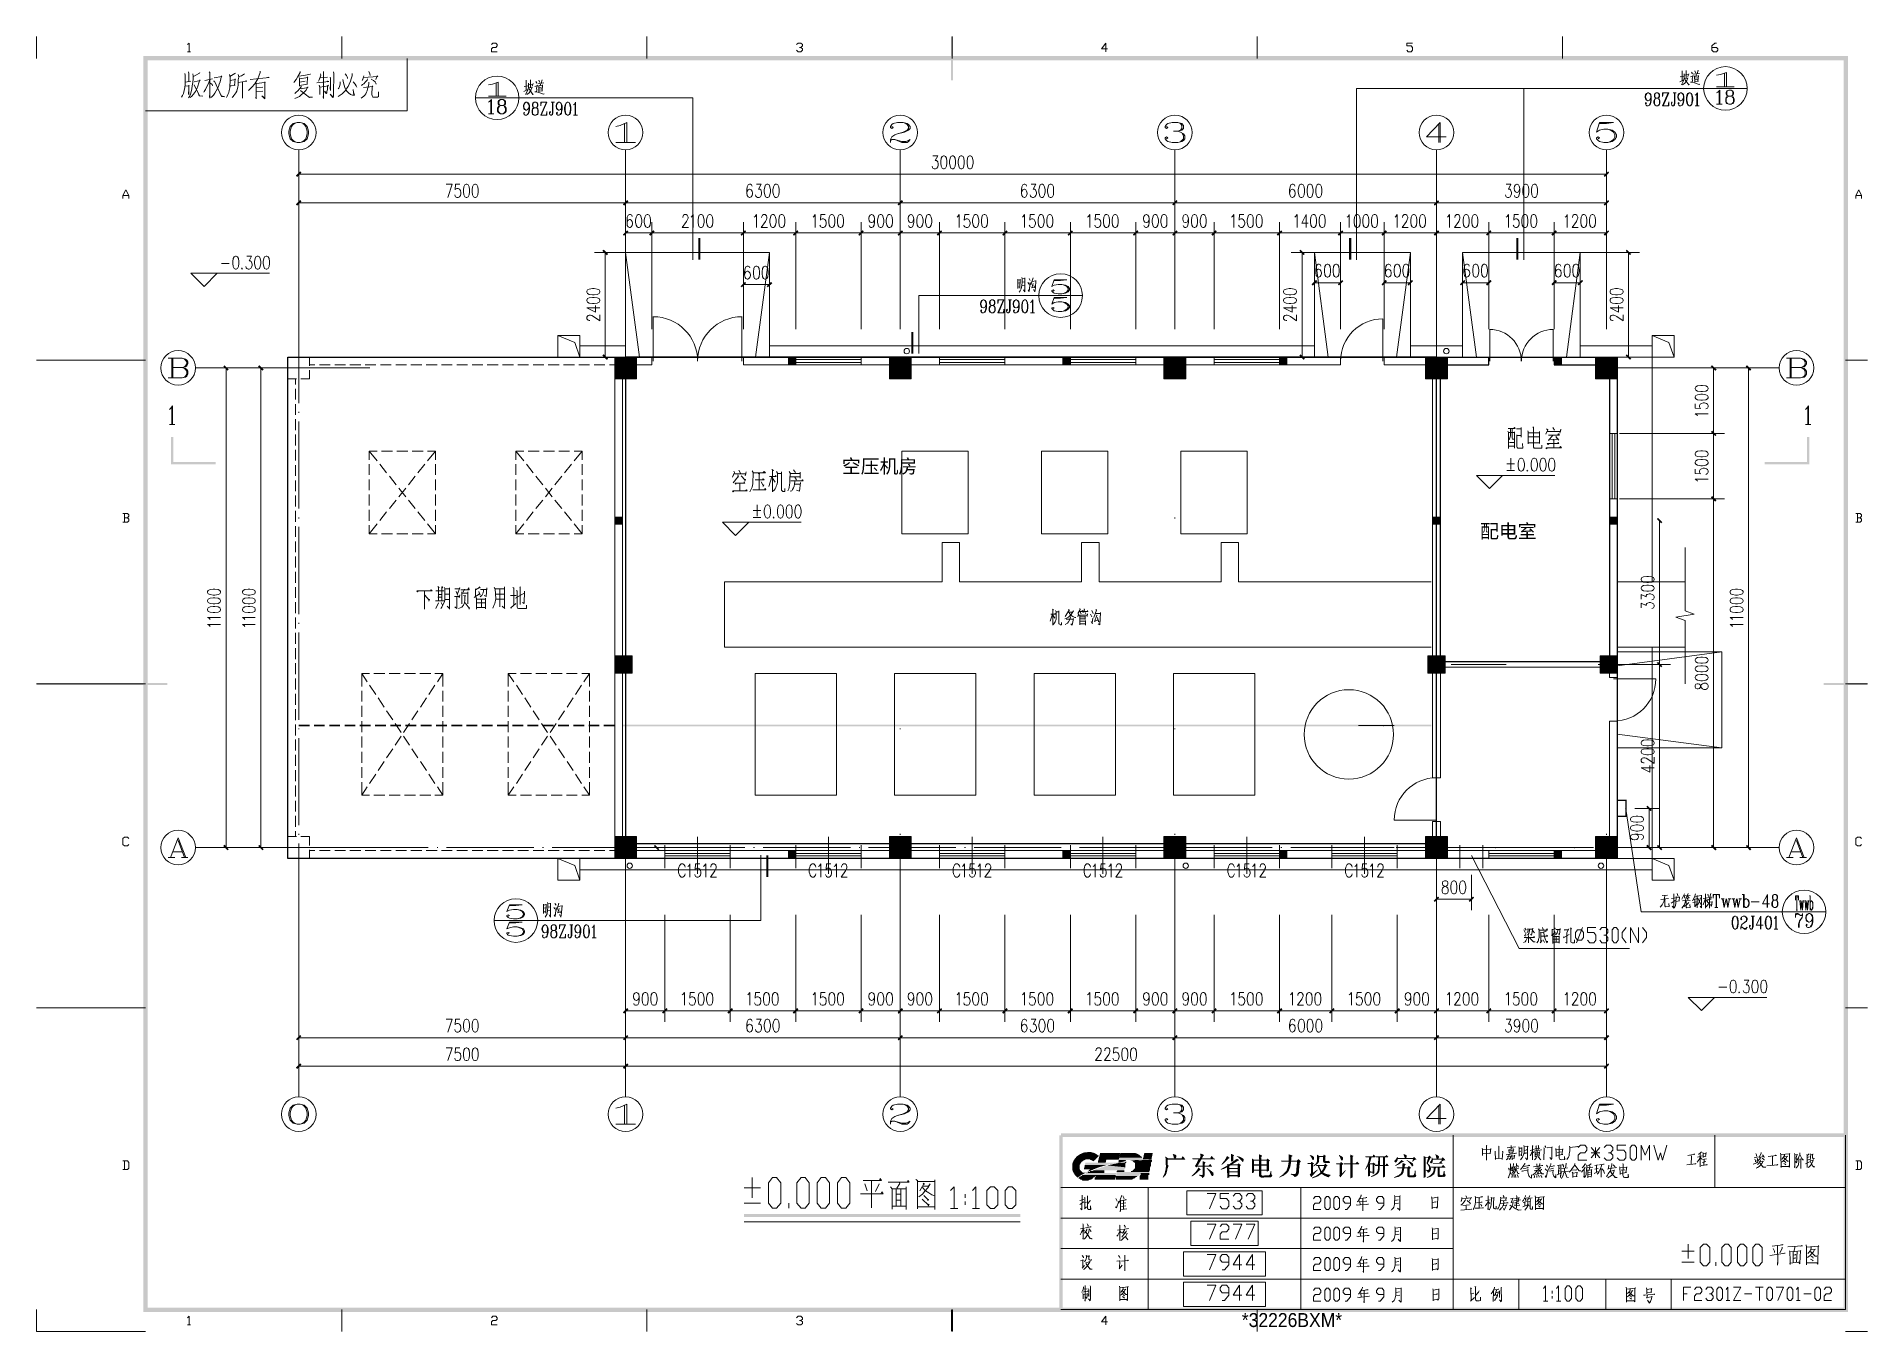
# Model space of a CAD drawing. Extents: x -145382 to -103386, y -23290 to 6406.
import ezdxf

# ---------------------------------------------------------------- set-up
doc = ezdxf.new("R2010")
doc.units = 0
doc.layers.add('图层1', color=1, linetype='Continuous')
doc.styles.add('style0', font='', dxfattribs={"height": 317.242564})
doc.styles.get('style0').set_extended_font_data('C39HrP24DhTt0008')

msp = doc.modelspace()

# ---------------------------------------------------------------- texts
at = {"color": 0, "linetype": 'Continuous', "lineweight": 0, "insert": (-117735, -23195), "char_height": 319.98, "attachment_point": 7, "style": 'style0'}
msp.add_mtext('\\W0.93847;\\Q0;*32226BXM*', dxfattribs=at)
at = {"layer": '图层1', "char_height": 317.24, "attachment_point": 1, "style": 'style0'}
for s, width, insert in [('{\\fSimSun|b0|i0|c134|p2;空压机房}', 9398.91, (-126911, -3290)), ('{\\fSimSun|b0|i0|c134|p2;配电室}', 1837.16, (-112271, -4779))]:
    msp.add_mtext_dynamic_manual_height_columns(s, width=width, gutter_width=1586, heights=[0], dxfattribs=dict(at, insert=insert))

# ---------------------------------------------------------------- hatches: boundary and pattern name
at = {"linetype": 'Continuous', "lineweight": 0}
for points in [[(-103386, -23290), (-145382, -23290), (-145382, 6406), (-103386, 6406), (-103386, -23290), (-103389, -23287), (-103389, 6402), (-145378, 6402), (-145378, -23287), (-103389, -23287)], [(-124408, 5407), (-124408, 6406), (-124360, 6406), (-124360, 5407)], [(-142833, -22743), (-103933, -22743), (-103933, 5859), (-142833, 5859), (-142833, -22743), (-142935, -22842), (-142935, 5958), (-103834, 5958), (-103834, -22842), (-142935, -22842)], [(-139435, 3215), (-139336, 3314), (-139307, 3285), (-139406, 3186)], [(-109435, 3215), (-109333, 3314), (-109308, 3285), (-109406, 3186)], [(-139435, 2559), (-139336, 2658), (-139307, 2628), (-139406, 2530)], [(-131934, 2559), (-131835, 2658), (-131806, 2628), (-131905, 2530)], [(-125633, 2559), (-125534, 2658), (-125505, 2628), (-125607, 2530)], [(-119335, 2559), (-119233, 2658), (-119208, 2628), (-119306, 2530)], [(-113333, 2559), (-113235, 2658), (-113206, 2628), (-113308, 2530)], [(-109435, 2559), (-109333, 2658), (-109308, 2628), (-109406, 2530)], [(-131934, 1866), (-131835, 1965), (-131806, 1939), (-131905, 1837)], [(-131336, 1866), (-131234, 1965), (-131205, 1939), (-131307, 1837)], [(-130202, 1287), (-130202, 1786), (-130154, 1786), (-130154, 1287)], [(-129236, 1866), (-129133, 1965), (-129108, 1939), (-129206, 1837)], [(-128036, 1866), (-127934, 1965), (-127905, 1939), (-128007, 1837)], [(-126533, 1866), (-126435, 1965), (-126406, 1939), (-126508, 1837)], [(-125633, 1866), (-125534, 1965), (-125505, 1939), (-125607, 1837)], [(-124736, 1866), (-124634, 1965), (-124608, 1939), (-124707, 1837)], [(-123233, 1866), (-123135, 1965), (-123106, 1939), (-123208, 1837)], [(-121735, 1866), (-121636, 1965), (-121607, 1939), (-121706, 1837)], [(-120236, 1866), (-120134, 1965), (-120105, 1939), (-120207, 1837)], [(-119335, 1866), (-119233, 1965), (-119208, 1939), (-119306, 1837)], [(-118435, 1866), (-118336, 1965), (-118307, 1939), (-118406, 1837)], [(-116936, 1866), (-116834, 1965), (-116805, 1939), (-116907, 1837)], [(-115536, 1866), (-115434, 1965), (-115408, 1939), (-115507, 1837)], [(-115277, 1287), (-115277, 1786), (-115226, 1786), (-115226, 1287)], [(-114533, 1866), (-114435, 1965), (-114405, 1939), (-114507, 1837)], [(-113333, 1866), (-113235, 1965), (-113206, 1939), (-113308, 1837)], [(-112134, 1866), (-112035, 1965), (-112006, 1939), (-112108, 1837)], [(-111441, 1287), (-111441, 1786), (-111390, 1786), (-111390, 1287)], [(-110635, 1866), (-110536, 1965), (-110507, 1939), (-110606, 1837)], [(-109435, 1866), (-109333, 1965), (-109308, 1939), (-109406, 1837)], [(-132302, 1392), (-132404, 1491), (-132375, 1520), (-132273, 1421)], [(-116316, 1392), (-116418, 1491), (-116389, 1520), (-116287, 1421)], [(-108830, 1392), (-108928, 1491), (-108903, 1520), (-108801, 1421)], [(-129236, 681), (-129133, 783), (-129108, 754), (-129206, 656)], [(-128634, 681), (-128535, 783), (-128506, 754), (-128605, 656)], [(-116134, 725), (-116035, 827), (-116006, 798), (-116105, 696)], [(-115536, 725), (-115434, 827), (-115408, 798), (-115507, 696)], [(-114533, 725), (-114435, 827), (-114405, 798), (-114507, 696)], [(-113935, 725), (-113833, 827), (-113807, 798), (-113906, 696)], [(-112735, 725), (-112633, 827), (-112608, 798), (-112706, 696)], [(-112134, 725), (-112035, 827), (-112006, 798), (-112108, 696)], [(-110635, 725), (-110536, 827), (-110507, 798), (-110606, 696)], [(-110033, 725), (-109935, 827), (-109906, 798), (-110008, 696)], [(-125316, -865), (-125316, -365), (-125268, -365), (-125268, -865)], [(-141003, -1259), (-141101, -1160), (-141072, -1131), (-140973, -1229)], [(-140200, -1259), (-140303, -1160), (-140273, -1131), (-140175, -1229)], [(-132302, -1007), (-132404, -909), (-132375, -879), (-132273, -982)], [(-132120, -1445), (-131620, -1445), (-131620, -945), (-132120, -945)], [(-127970, -1124), (-128149, -1124), (-128149, -945), (-127970, -945)], [(-125819, -1445), (-125319, -1445), (-125319, -945), (-125819, -945)], [(-121669, -1124), (-121851, -1124), (-121851, -945), (-121669, -945)], [(-119521, -1445), (-119022, -1445), (-119022, -945), (-119521, -945)], [(-116870, -945), (-116692, -945), (-116692, -1124), (-116870, -1124)], [(-116316, -1007), (-116418, -909), (-116389, -879), (-116287, -982)], [(-113519, -1445), (-113020, -1445), (-113020, -945), (-113519, -945)], [(-110569, -945), (-110391, -945), (-110391, -1124), (-110569, -1124)], [(-109621, -1445), (-109122, -1445), (-109122, -945), (-109621, -945)], [(-108830, -1007), (-108928, -909), (-108903, -879), (-108801, -982)], [(-106875, -1259), (-106977, -1160), (-106948, -1131), (-106846, -1229)], [(-106077, -1259), (-106175, -1160), (-106146, -1131), (-106048, -1229)], [(-142246, -2779), (-142246, -3352), (-141272, -3352), (-141272, -3403), (-142297, -3403), (-142297, -2779)], [(-106875, -2757), (-106977, -2659), (-106948, -2630), (-106846, -2732)], [(-105741, -3352), (-104768, -3352), (-104768, -2779), (-104717, -2779), (-104717, -3403), (-105741, -3403)], [(-106875, -4260), (-106977, -4158), (-106948, -4132), (-106846, -4230)], [(-132120, -4606), (-131941, -4606), (-131941, -4785), (-132120, -4785)], [(-113359, -4606), (-113180, -4606), (-113180, -4785), (-113359, -4785)], [(-109300, -4606), (-109122, -4606), (-109122, -4785), (-109300, -4785)], [(-108115, -4759), (-108217, -4657), (-108188, -4632), (-108090, -4730)], [(-132120, -8194), (-131719, -8194), (-131719, -7793), (-132120, -7793)], [(-113472, -8194), (-113071, -8194), (-113071, -7793), (-113472, -7793)], [(-109519, -8194), (-109122, -8194), (-109122, -7793), (-109519, -7793)], [(-108115, -8059), (-108217, -7957), (-108188, -7932), (-108090, -8030)], [(-142385, -8468), (-145382, -8468), (-145382, -8417), (-142385, -8417)], [(-104385, -8417), (-103386, -8417), (-103386, -8468), (-104385, -8468)], [(-139369, -9376), (-139121, -9376), (-139121, -9416), (-139369, -9416)], [(-139019, -9376), (-138771, -9376), (-138771, -9416), (-139019, -9416)], [(-138669, -9376), (-138421, -9376), (-138421, -9416), (-138669, -9416)], [(-138319, -9376), (-138071, -9376), (-138071, -9416), (-138319, -9416)], [(-137969, -9376), (-137721, -9376), (-137721, -9416), (-137969, -9416)], [(-137619, -9376), (-137371, -9376), (-137371, -9416), (-137619, -9416)], [(-137269, -9376), (-137021, -9376), (-137021, -9416), (-137269, -9416)], [(-136922, -9376), (-136671, -9376), (-136671, -9416), (-136922, -9416)], [(-136572, -9376), (-136321, -9376), (-136321, -9416), (-136572, -9416)], [(-136222, -9376), (-135971, -9376), (-135971, -9416), (-136222, -9416)], [(-135872, -9376), (-135620, -9376), (-135620, -9416), (-135872, -9416)], [(-135522, -9376), (-135270, -9376), (-135270, -9416), (-135522, -9416)], [(-135172, -9376), (-134920, -9376), (-134920, -9416), (-135172, -9416)], [(-134822, -9376), (-134570, -9376), (-134570, -9416), (-134822, -9416)], [(-134472, -9376), (-134220, -9376), (-134220, -9416), (-134472, -9416)], [(-134122, -9376), (-133870, -9376), (-133870, -9416), (-134122, -9416)], [(-133772, -9376), (-133520, -9376), (-133520, -9416), (-133772, -9416)], [(-133422, -9376), (-133170, -9376), (-133170, -9416), (-133422, -9416)], [(-133072, -9376), (-132820, -9376), (-132820, -9416), (-133072, -9416)], [(-132722, -9376), (-132470, -9376), (-132470, -9416), (-132722, -9416)], [(-132371, -9376), (-132120, -9376), (-132120, -9416), (-132371, -9416)], [(-131941, -9376), (-113392, -9376), (-113392, -9416), (-131941, -9416)], [(-109122, -11097), (-108910, -11097), (-108910, -11494), (-109122, -11494), (-109122, -11465), (-108939, -11465), (-108939, -11126), (-109122, -11126)], [(-108356, -11359), (-108458, -11257), (-108429, -11232), (-108330, -11330)], [(-141003, -12260), (-141101, -12158), (-141072, -12129), (-140973, -12231)], [(-140200, -12260), (-140303, -12158), (-140273, -12129), (-140175, -12231)], [(-132120, -12446), (-131620, -12446), (-131620, -11943), (-132120, -11943)], [(-131124, -12260), (-131226, -12158), (-131197, -12129), (-131099, -12231)], [(-125819, -12446), (-125319, -12446), (-125319, -11943), (-125819, -11943)], [(-119521, -12446), (-119022, -12446), (-119022, -11943), (-119521, -11943)], [(-113519, -12446), (-113020, -12446), (-113020, -11943), (-113519, -11943)], [(-109621, -12446), (-109122, -12446), (-109122, -11943), (-109621, -11943)], [(-108356, -12260), (-108458, -12158), (-108429, -12129), (-108330, -12231)], [(-108115, -12260), (-108217, -12158), (-108188, -12129), (-108090, -12231)], [(-106875, -12260), (-106977, -12158), (-106948, -12129), (-106846, -12231)], [(-106077, -12260), (-106175, -12158), (-106146, -12129), (-106048, -12231)], [(-128597, -12369), (-128597, -12869), (-128645, -12869), (-128645, -12369)], [(-127970, -12446), (-128149, -12446), (-128149, -12264), (-127970, -12264)], [(-121669, -12446), (-121851, -12446), (-121851, -12264), (-121669, -12264)], [(-116870, -12264), (-116692, -12264), (-116692, -12446), (-116870, -12446)], [(-110569, -12264), (-110391, -12264), (-110391, -12446), (-110569, -12446)], [(-113333, -13416), (-113235, -13317), (-113206, -13343), (-113308, -13445)], [(-112535, -13416), (-112436, -13317), (-112407, -13343), (-112506, -13445)], [(-131934, -15976), (-131835, -15873), (-131806, -15903), (-131905, -16005)], [(-131033, -15976), (-130935, -15873), (-130906, -15903), (-131008, -16005)], [(-129535, -15976), (-129436, -15873), (-129407, -15903), (-129505, -16005)], [(-128036, -15976), (-127934, -15873), (-127905, -15903), (-128007, -16005)], [(-126533, -15976), (-126435, -15873), (-126406, -15903), (-126508, -16005)], [(-125633, -15976), (-125534, -15873), (-125505, -15903), (-125607, -16005)], [(-124736, -15976), (-124634, -15873), (-124608, -15903), (-124707, -16005)], [(-123233, -15976), (-123135, -15873), (-123106, -15903), (-123208, -16005)], [(-121735, -15976), (-121636, -15873), (-121607, -15903), (-121706, -16005)], [(-120236, -15976), (-120134, -15873), (-120105, -15903), (-120207, -16005)], [(-119335, -15976), (-119233, -15873), (-119208, -15903), (-119306, -16005)], [(-118435, -15976), (-118336, -15873), (-118307, -15903), (-118406, -16005)], [(-116936, -15976), (-116834, -15873), (-116805, -15903), (-116907, -16005)], [(-115736, -15976), (-115634, -15873), (-115605, -15903), (-115707, -16005)], [(-114234, -15976), (-114135, -15873), (-114106, -15903), (-114205, -16005)], [(-113333, -15976), (-113235, -15873), (-113206, -15903), (-113308, -16005)], [(-112134, -15976), (-112035, -15873), (-112006, -15903), (-112108, -16005)], [(-110635, -15976), (-110536, -15873), (-110507, -15903), (-110606, -16005)], [(-109435, -15976), (-109333, -15873), (-109308, -15903), (-109406, -16005)], [(-139435, -16588), (-139336, -16490), (-139307, -16519), (-139406, -16617)], [(-131934, -16588), (-131835, -16490), (-131806, -16519), (-131905, -16617)], [(-125633, -16588), (-125534, -16490), (-125505, -16519), (-125607, -16617)], [(-119335, -16588), (-119233, -16490), (-119208, -16519), (-119306, -16617)], [(-113333, -16588), (-113235, -16490), (-113206, -16519), (-113308, -16617)], [(-109435, -16588), (-109333, -16490), (-109308, -16519), (-109406, -16617)], [(-139435, -17245), (-139336, -17142), (-139307, -17172), (-139406, -17270)], [(-131934, -17245), (-131835, -17142), (-131806, -17172), (-131905, -17270)], [(-109435, -17245), (-109333, -17142), (-109308, -17172), (-109406, -17270)], [(-121924, -22791), (-121924, -18791), (-121844, -18791), (-121844, -22791)], [(-121924, -22791), (-121924, -18791), (-121844, -18791), (-121844, -22791)], [(-121884, -18750), (-103885, -18750), (-103885, -18831), (-121884, -18831)], [(-121884, -18750), (-103885, -18750), (-103885, -18831), (-121884, -18831)], [(-119437, -19323), (-119485, -19294), (-119481, -19319)], [(-119321, -19232), (-119303, -19265), (-119259, -19239), (-119310, -19221)], [(-119310, -19221), (-119259, -19239), (-119241, -19254), (-119299, -19305)], [(-119299, -19305), (-119241, -19254), (-119237, -19283), (-119288, -19316)], [(-119288, -19316), (-119237, -19283), (-119241, -19301), (-119284, -19323)], [(-119284, -19323), (-119259, -19323), (-119241, -19301)], [(-119095, -19276), (-119084, -19279), (-119033, -19338), (-119120, -19323)], [(-118683, -19214), (-118621, -19246), (-118624, -19254), (-118697, -19254)], [(-118686, -19287), (-118624, -19268), (-118646, -19319), (-118697, -19319)], [(-118679, -19254), (-118602, -19254), (-118624, -19268), (-118686, -19287)], [(-118664, -19214), (-118599, -19246), (-118602, -19254), (-118679, -19254)], [(-118449, -19319), (-118369, -19341), (-118409, -19283), (-118365, -19334), (-118420, -19283)], [(-118420, -19283), (-118409, -19283), (-118365, -19334)], [(-118117, -19345), (-118092, -19378), (-118066, -19352), (-118099, -19316)], [(-118099, -19316), (-118066, -19352), (-118052, -19338), (-118092, -19301)], [(-118077, -19268), (-118092, -19301), (-118052, -19338), (-118074, -19268)], [(-118052, -19338), (-118074, -19268), (-118019, -19305), (-118023, -19316)], [(-117983, -19217), (-117983, -19392), (-117975, -19396), (-117950, -19232)], [(-117975, -19396), (-117931, -19385), (-117931, -19272), (-117950, -19232)], [(-117950, -19232), (-117931, -19272), (-117917, -19254), (-117917, -19246)], [(-117851, -19265), (-117851, -19272), (-117844, -19279), (-117848, -19265)], [(-117848, -19265), (-117844, -19279), (-117815, -19301), (-117811, -19279)], [(-117811, -19279), (-117815, -19301), (-117771, -19345), (-117767, -19290)], [(-117767, -19290), (-117771, -19345), (-117749, -19367), (-117731, -19316)], [(-117731, -19316), (-117749, -19367), (-117731, -19392), (-117713, -19323)], [(-117341, -19225), (-117341, -19352), (-117275, -19272), (-117275, -19257)], [(-117290, -19294), (-117341, -19352), (-117290, -19352)], [(-117290, -19294), (-117290, -19290), (-117286, -19287)], [(-116659, -19228), (-116575, -19257), (-116575, -19268), (-116659, -19290)], [(-116659, -19290), (-116575, -19268), (-116601, -19290), (-116659, -19338)], [(-116659, -19338), (-116601, -19290), (-116601, -19319), (-116659, -19374)], [(-116181, -19250), (-116174, -19246), (-116170, -19246), (-116174, -19257)], [(-116174, -19257), (-116170, -19246), (-116141, -19254), (-116163, -19272)], [(-116163, -19272), (-116141, -19254), (-116116, -19265), (-116134, -19312)], [(-116134, -19312), (-116116, -19265), (-116086, -19283), (-116119, -19352)], [(-116119, -19352), (-116086, -19283), (-116079, -19308), (-116105, -19359)], [(-116105, -19359), (-116079, -19308), (-116079, -19338), (-116090, -19356)], [(-116010, -19268), (-115955, -19290), (-115955, -19268), (-116010, -19239)], [(-116010, -19330), (-115962, -19330), (-115955, -19290), (-116010, -19268)], [(-115955, -19268), (-115955, -19290), (-115871, -19290), (-115871, -19268)], [(-115875, -19290), (-115820, -19290), (-115820, -19378), (-115875, -19392)], [(-115871, -19268), (-115871, -19290), (-115820, -19290), (-115853, -19235)], [(-115853, -19235), (-115820, -19290), (-115813, -19283), (-115849, -19235)], [(-115849, -19235), (-115813, -19283), (-115809, -19279), (-115809, -19268)], [(-115503, -19246), (-115510, -19254), (-115503, -19265), (-115499, -19246)], [(-115499, -19246), (-115503, -19265), (-115496, -19272), (-115485, -19254)], [(-115485, -19254), (-115496, -19272), (-115485, -19297), (-115463, -19268)], [(-115463, -19268), (-115485, -19297), (-115463, -19345), (-115434, -19283)], [(-115434, -19283), (-115463, -19345), (-115459, -19367), (-115415, -19305)], [(-115415, -19305), (-115459, -19367), (-115445, -19370), (-115412, -19327)], [(-115248, -19235), (-115178, -19265), (-115178, -19272), (-115251, -19290)], [(-115251, -19290), (-115178, -19272), (-115193, -19290), (-115248, -19308)], [(-115248, -19308), (-115193, -19290), (-115193, -19757), (-115248, -19768)], [(-114905, -19279), (-114894, -19301), (-114675, -19301), (-114741, -19279)], [(-114814, -19301), (-114759, -19301), (-114774, -19345), (-114817, -19323)], [(-114741, -19279), (-114675, -19301), (-114675, -19290), (-114715, -19250)], [(-114734, -19268), (-114715, -19250), (-114723, -19268)], [(-114715, -19250), (-114712, -19250), (-114679, -19287), (-114730, -19265)], [(-114664, -19272), (-114657, -19297), (-114383, -19297), (-114449, -19272)], [(-114606, -19297), (-114566, -19297), (-114566, -19363), (-114606, -19363)], [(-114500, -19297), (-114453, -19297), (-114453, -19472), (-114500, -19472)], [(-114449, -19272), (-114383, -19297), (-114376, -19287), (-114438, -19265)], [(-114438, -19265), (-114376, -19287), (-114420, -19246), (-114424, -19246)], [(-114194, -19327), (-114165, -19374), (-114161, -19349), (-114183, -19316)], [(-114172, -19290), (-114165, -19290), (-114157, -19316), (-114183, -19316)], [(-114183, -19316), (-114157, -19312), (-114161, -19349)], [(-114157, -19316), (-114157, -19338), (-113804, -19338), (-113807, -19316)], [(-114026, -19221), (-114026, -19232), (-114019, -19250), (-114001, -19232)], [(-114001, -19232), (-114019, -19250), (-114012, -19272), (-113986, -19235)], [(-113986, -19235), (-114012, -19272), (-114004, -19294), (-113957, -19254)], [(-113957, -19254), (-114004, -19294), (-113997, -19312), (-113950, -19276)], [(-113950, -19276), (-113997, -19312), (-113993, -19316), (-113953, -19290)], [(-113953, -19290), (-113968, -19316), (-113993, -19316)], [(-113789, -19287), (-113785, -19287), (-113731, -19338), (-113807, -19316)], [(-113807, -19316), (-113731, -19338), (-113734, -19349), (-113804, -19338)], [(-113567, -19720), (-113516, -19750), (-113516, -19308), (-113567, -19265)], [(-113567, -19265), (-113516, -19308), (-113508, -19308), (-113523, -19287)], [(-113523, -19287), (-113508, -19308), (-113461, -19308), (-113454, -19287)], [(-113461, -19308), (-113392, -19301), (-113413, -19323), (-113465, -19323)], [(-113454, -19287), (-113388, -19297), (-113392, -19301), (-113461, -19308)], [(-113443, -19257), (-113432, -19257), (-113388, -19297), (-113454, -19287)], [(-113377, -19305), (-113366, -19305), (-113359, -19330), (-113377, -19327)], [(-113297, -19232), (-113282, -19232), (-113249, -19250), (-113297, -19243)], [(-113297, -19243), (-113249, -19250), (-113231, -19257), (-113286, -19257)], [(-113275, -19312), (-113217, -19308), (-113209, -19290), (-113286, -19257)], [(-113217, -19272), (-113209, -19290), (-113286, -19257), (-113231, -19257)], [(-113264, -19330), (-113231, -19330), (-113217, -19308), (-113275, -19312)], [(-113133, -19301), (-113122, -19301), (-113071, -19356), (-113151, -19330)], [(-119550, -19761), (-119550, -19768), (-119540, -19768), (-119540, -19735)], [(-119540, -19735), (-119540, -19768), (-119518, -19746), (-119525, -19706)], [(-119525, -19706), (-119518, -19746), (-119492, -19717), (-119507, -19669)], [(-119507, -19669), (-119492, -19717), (-119481, -19706), (-119485, -19578)], [(-119485, -19578), (-119481, -19706), (-119463, -19662), (-119478, -19520)], [(-119481, -19378), (-119434, -19349), (-119434, -19323), (-119481, -19319)], [(-119481, -19432), (-119434, -19516), (-119434, -19349), (-119481, -19378)], [(-119478, -19487), (-119445, -19593), (-119434, -19516), (-119481, -19432)], [(-119478, -19520), (-119463, -19662), (-119445, -19593), (-119478, -19487)], [(-119434, -19323), (-119434, -19349), (-119036, -19349), (-119120, -19323)], [(-119120, -19323), (-119036, -19349), (-119033, -19338)], [(-118818, -19651), (-118807, -19688), (-118832, -19709), (-118887, -19720)], [(-118887, -19720), (-118832, -19709), (-118880, -19735), (-118887, -19731)], [(-118887, -19731), (-118880, -19735), (-118861, -19724), (-118880, -19735)], [(-118872, -19319), (-118865, -19341), (-118369, -19341), (-118449, -19319)], [(-118792, -19629), (-118770, -19658), (-118807, -19688), (-118818, -19651)], [(-118799, -19480), (-118756, -19513), (-118785, -19531), (-118814, -19491)], [(-118756, -19407), (-118748, -19491), (-118756, -19513), (-118799, -19480)], [(-118763, -19586), (-118705, -19596), (-118770, -19658), (-118792, -19629)], [(-118745, -19560), (-118683, -19586), (-118705, -19596), (-118763, -19586)], [(-118697, -19319), (-118646, -19319), (-118748, -19491), (-118756, -19407)], [(-118748, -19491), (-118756, -19513), (-118420, -19513), (-118500, -19491)], [(-118730, -19531), (-118679, -19575), (-118683, -19586), (-118745, -19560)], [(-118715, -19702), (-118715, -19713), (-118683, -19728), (-118705, -19699)], [(-118705, -19699), (-118653, -19746), (-118683, -19728)], [(-118650, -19768), (-118653, -19746), (-118705, -19699), (-118650, -19702)], [(-118650, -19702), (-118650, -19768), (-118639, -19771), (-118635, -19695)], [(-118639, -19771), (-118635, -19695), (-118635, -19673), (-118602, -19746)], [(-118635, -19385), (-118570, -19410), (-118570, -19421), (-118635, -19425)], [(-118635, -19425), (-118570, -19421), (-118584, -19440), (-118635, -19491)], [(-118635, -19491), (-118588, -19491), (-118584, -19440)], [(-118635, -19604), (-118588, -19607), (-118588, -19513), (-118635, -19513)], [(-118635, -19669), (-118588, -19713), (-118588, -19607), (-118635, -19604)], [(-118635, -19673), (-118602, -19746), (-118588, -19713), (-118635, -19669)], [(-118548, -19542), (-118533, -19542), (-118515, -19553), (-118540, -19553)], [(-118540, -19553), (-118515, -19553), (-118413, -19629), (-118471, -19637)], [(-118500, -19491), (-118416, -19505), (-118460, -19454), (-118467, -19454)], [(-118500, -19491), (-118416, -19505), (-118420, -19513)], [(-118471, -19637), (-118413, -19629), (-118387, -19651), (-118431, -19717)], [(-118431, -19717), (-118387, -19651), (-118384, -19684), (-118416, -19724)], [(-118416, -19724), (-118384, -19684), (-118387, -19713), (-118398, -19724)], [(-118216, -19567), (-118176, -19571), (-118212, -19582), (-118220, -19578)], [(-118209, -19564), (-118139, -19560), (-118176, -19571), (-118216, -19567)], [(-118179, -19549), (-118070, -19527), (-118139, -19560), (-118209, -19564)], [(-118201, -19458), (-118198, -19465), (-118194, -19472), (-118190, -19443)], [(-118190, -19443), (-118194, -19472), (-118168, -19451), (-118176, -19425)], [(-118158, -19400), (-118150, -19414), (-118183, -19432), (-118139, -19425)], [(-118070, -19487), (-118023, -19498), (-118070, -19527), (-118179, -19549)], [(-118176, -19425), (-118168, -19451), (-118139, -19425), (-118158, -19400)], [(-118158, -19400), (-118139, -19425), (-118125, -19414), (-118132, -19370)], [(-118132, -19370), (-118125, -19414), (-118114, -19400), (-118125, -19356)], [(-118125, -19356), (-118114, -19400), (-118092, -19378), (-118117, -19345)], [(-118074, -19527), (-118070, -19764), (-118023, -19764), (-118023, -19498)], [(-117957, -19462), (-118030, -19462), (-118070, -19447), (-118001, -19487)], [(-118070, -19447), (-118001, -19487), (-118023, -19498), (-118070, -19487)], [(-118070, -19764), (-118066, -19771), (-118023, -19764), (-118023, -19731)], [(-117855, -19334), (-117862, -19400), (-117957, -19462), (-118030, -19462)], [(-118023, -19542), (-118023, -19564), (-117833, -19564), (-117833, -19542)], [(-118023, -19618), (-118023, -19644), (-117833, -19644), (-117833, -19618)], [(-118023, -19706), (-118023, -19731), (-117833, -19731), (-117833, -19706)], [(-117953, -19462), (-118001, -19483), (-117833, -19483), (-117840, -19462)], [(-117844, -19334), (-117829, -19378), (-117862, -19400), (-117855, -19334)], [(-117800, -19359), (-117807, -19370), (-117829, -19378), (-117844, -19334)], [(-117840, -19462), (-117833, -19483), (-117775, -19498), (-117815, -19436)], [(-117833, -19483), (-117775, -19498), (-117775, -19746), (-117833, -19753)], [(-117815, -19436), (-117775, -19498), (-117760, -19480), (-117811, -19436)], [(-117811, -19436), (-117760, -19472), (-117760, -19480)], [(-117713, -19323), (-117731, -19392), (-117713, -19403), (-117702, -19334)], [(-117702, -19334), (-117713, -19403), (-117705, -19396), (-117694, -19341)], [(-117694, -19341), (-117694, -19370), (-117705, -19396)], [(-117501, -19327), (-117454, -19352), (-117454, -19640), (-117505, -19655)], [(-117505, -19655), (-117494, -19662), (-117454, -19640)], [(-117454, -19352), (-117454, -19378), (-117166, -19378), (-117169, -19352)], [(-117454, -19462), (-117454, -19491), (-117166, -19491), (-117169, -19462)], [(-117454, -19578), (-117454, -19604), (-117169, -19604), (-117169, -19578)], [(-117341, -19352), (-117290, -19352), (-117290, -19462), (-117341, -19462)], [(-117341, -19491), (-117290, -19491), (-117290, -19699), (-117341, -19717)], [(-117341, -19717), (-117290, -19699), (-117279, -19713), (-117330, -19739)], [(-117330, -19739), (-117279, -19713), (-117264, -19717), (-117315, -19753)], [(-117315, -19753), (-117264, -19717), (-117253, -19717), (-117290, -19764)], [(-117290, -19764), (-117253, -19717), (-117231, -19717), (-117261, -19761)], [(-117261, -19761), (-117231, -19717), (-117209, -19713), (-117228, -19761)], [(-117209, -19713), (-117228, -19761), (-117078, -19757), (-117118, -19713)], [(-117169, -19352), (-117166, -19378), (-117115, -19400), (-117144, -19323)], [(-117169, -19378), (-117115, -19400), (-117115, -19604), (-117169, -19618)], [(-117169, -19618), (-117155, -19626), (-117115, -19604)], [(-117144, -19323), (-117115, -19400), (-117093, -19374), (-117093, -19370)], [(-117118, -19713), (-117078, -19757), (-117056, -19750), (-117096, -19699)], [(-117096, -19699), (-117056, -19750), (-117034, -19720), (-117089, -19669)], [(-117089, -19669), (-117034, -19720), (-117049, -19702), (-117085, -19658)], [(-117085, -19648), (-117056, -19680), (-117056, -19618), (-117075, -19615)], [(-117085, -19658), (-117049, -19702), (-117056, -19680), (-117085, -19648)], [(-117075, -19615), (-117071, -19611), (-117056, -19618)], [(-116834, -19720), (-116830, -19742), (-116852, -19753), (-116859, -19739)], [(-116838, -19374), (-116827, -19400), (-116469, -19400), (-116473, -19374)], [(-116786, -19684), (-116772, -19717), (-116830, -19742), (-116834, -19720)], [(-116776, -19669), (-116754, -19702), (-116772, -19717), (-116786, -19684)], [(-116743, -19637), (-116699, -19662), (-116754, -19702), (-116776, -19669)], [(-116710, -19604), (-116659, -19611), (-116699, -19662), (-116743, -19637)], [(-116684, -19527), (-116637, -19549), (-116659, -19611), (-116710, -19604)], [(-116677, -19498), (-116626, -19527), (-116637, -19549), (-116684, -19527)], [(-116659, -19400), (-116604, -19400), (-116626, -19527), (-116677, -19498)], [(-116659, -19374), (-116601, -19319), (-116604, -19374), (-116659, -19400)], [(-116608, -19673), (-116615, -19684), (-116608, -19695)], [(-116590, -19677), (-116575, -19706), (-116608, -19695), (-116608, -19673)], [(-116557, -19677), (-116542, -19728), (-116575, -19706), (-116590, -19677)], [(-116517, -19680), (-116524, -19753), (-116542, -19728), (-116557, -19677)], [(-116502, -19669), (-116487, -19739), (-116524, -19753), (-116517, -19680)], [(-116491, -19655), (-116451, -19709), (-116487, -19739), (-116502, -19669)], [(-116487, -19611), (-116425, -19633), (-116433, -19677), (-116491, -19651)], [(-116491, -19651), (-116433, -19677), (-116451, -19709), (-116491, -19655)], [(-116484, -19553), (-116422, -19578), (-116425, -19633), (-116487, -19611)], [(-116484, -19556), (-116422, -19578), (-116418, -19520), (-116477, -19494)], [(-116473, -19440), (-116477, -19494), (-116418, -19520), (-116415, -19476)], [(-116440, -19341), (-116473, -19374), (-116407, -19421), (-116433, -19341)], [(-116473, -19374), (-116407, -19421), (-116411, -19465), (-116469, -19400)], [(-116469, -19400), (-116411, -19465), (-116415, -19483), (-116473, -19443)], [(-116433, -19341), (-116407, -19421), (-116382, -19403), (-116382, -19392)], [(-116232, -19429), (-116218, -19454), (-116152, -19454), (-116152, -19429)], [(-116152, -19669), (-116090, -19691), (-116112, -19720), (-116170, -19691)], [(-116170, -19691), (-116123, -19731), (-116112, -19720)], [(-116170, -19691), (-116123, -19731), (-116134, -19742), (-116170, -19695)], [(-116137, -19403), (-116134, -19403), (-116083, -19436), (-116152, -19429)], [(-116152, -19429), (-116083, -19436), (-116083, -19440), (-116152, -19454)], [(-116152, -19454), (-116083, -19440), (-116101, -19458), (-116152, -19458)], [(-116152, -19458), (-116101, -19516), (-116101, -19458)], [(-116152, -19458), (-116101, -19516), (-116101, -19586), (-116152, -19586)], [(-116152, -19586), (-116101, -19586), (-116101, -19651), (-116152, -19669)], [(-116101, -19651), (-116064, -19666), (-116090, -19691), (-116152, -19669)], [(-116101, -19651), (-116068, -19669), (-116021, -19618), (-116057, -19618)], [(-116097, -19491), (-116097, -19498), (-116090, -19505), (-116086, -19483)], [(-116086, -19483), (-116090, -19505), (-116035, -19476), (-116050, -19454)], [(-116072, -19739), (-116064, -19761), (-116043, -19753), (-116054, -19731)], [(-116057, -19618), (-116021, -19618), (-115995, -19593), (-116002, -19578)], [(-116054, -19731), (-116043, -19753), (-116032, -19750), (-116039, -19724)], [(-116050, -19454), (-116035, -19476), (-116028, -19472), (-116039, -19440)], [(-116039, -19440), (-116028, -19472), (-115992, -19440), (-116028, -19421)], [(-116039, -19724), (-116032, -19750), (-116013, -19742), (-116032, -19720)], [(-116035, -19476), (-116021, -19498), (-115995, -19498), (-116024, -19472)], [(-116032, -19720), (-116013, -19742), (-115992, -19735), (-116006, -19702)], [(-116028, -19421), (-115992, -19440), (-115970, -19410), (-116013, -19392)], [(-116024, -19472), (-115995, -19498), (-115846, -19498), (-115846, -19472)], [(-116013, -19392), (-115970, -19410), (-115962, -19356), (-116010, -19352)], [(-116010, -19352), (-115962, -19356), (-115962, -19330), (-116010, -19330)], [(-116006, -19702), (-115992, -19735), (-115984, -19731), (-115995, -19695)], [(-116002, -19578), (-115995, -19578), (-115995, -19593)], [(-115995, -19695), (-115984, -19731), (-115973, -19724), (-115984, -19688)], [(-115992, -19498), (-115962, -19498), (-115948, -19527), (-115981, -19538)], [(-115984, -19688), (-115973, -19724), (-115959, -19713), (-115970, -19680)], [(-115981, -19538), (-115948, -19527), (-115930, -19571), (-115959, -19578)], [(-115970, -19680), (-115959, -19713), (-115926, -19691), (-115944, -19655)], [(-115959, -19578), (-115930, -19571), (-115904, -19615), (-115930, -19644)], [(-115944, -19655), (-115926, -19691), (-115904, -19680), (-115930, -19644)], [(-115930, -19644), (-115904, -19615), (-115871, -19644), (-115908, -19680)], [(-115908, -19680), (-115871, -19644), (-115835, -19666), (-115871, -19699)], [(-115904, -19615), (-115871, -19644), (-115842, -19604), (-115868, -19560)], [(-115875, -19392), (-115813, -19385), (-115820, -19378)], [(-115875, -19392), (-115813, -19385), (-115806, -19385), (-115860, -19418)], [(-115871, -19699), (-115835, -19666), (-115820, -19673), (-115846, -19717)], [(-115868, -19560), (-115842, -19604), (-115827, -19582), (-115857, -19527)], [(-115860, -19418), (-115806, -19385), (-115795, -19385), (-115842, -19425)], [(-115857, -19527), (-115827, -19582), (-115809, -19545), (-115846, -19498)], [(-115846, -19472), (-115846, -19498), (-115795, -19509), (-115824, -19443)], [(-115846, -19498), (-115795, -19509), (-115809, -19545)], [(-115846, -19717), (-115820, -19673), (-115784, -19684), (-115813, -19731)], [(-115842, -19425), (-115722, -19425), (-115747, -19385), (-115795, -19385)], [(-115824, -19443), (-115795, -19509), (-115769, -19494), (-115817, -19443)], [(-115817, -19443), (-115769, -19487), (-115769, -19494)], [(-115813, -19731), (-115784, -19684), (-115751, -19691), (-115751, -19757)], [(-115751, -19757), (-115751, -19691), (-115725, -19695), (-115718, -19724)], [(-115747, -19385), (-115736, -19374), (-115733, -19381), (-115722, -19425)], [(-115722, -19425), (-115733, -19381), (-115711, -19418), (-115711, -19421)], [(-115718, -19724), (-115725, -19695), (-115703, -19699), (-115700, -19717)], [(-115576, -19436), (-115565, -19462), (-115492, -19462), (-115481, -19436)], [(-115492, -19695), (-115434, -19666), (-115474, -19761), (-115503, -19713)], [(-115481, -19436), (-115492, -19462), (-115434, -19472), (-115463, -19407)], [(-115492, -19462), (-115434, -19472), (-115434, -19666), (-115492, -19695)], [(-115434, -19666), (-115474, -19761), (-115430, -19702), (-115419, -19651)], [(-115463, -19407), (-115434, -19472), (-115415, -19454), (-115452, -19407)], [(-115452, -19407), (-115415, -19443), (-115415, -19454)], [(-115412, -19327), (-115445, -19370), (-115430, -19370), (-115415, -19345)], [(-115419, -19651), (-115430, -19702), (-115397, -19662), (-115412, -19640)], [(-115394, -19626), (-115383, -19644), (-115397, -19662), (-115412, -19640)], [(-115401, -19436), (-115124, -19436), (-115047, -19458), (-115397, -19458)], [(-115379, -19607), (-115364, -19622), (-115383, -19644), (-115394, -19626)], [(-115368, -19600), (-115350, -19604), (-115364, -19622), (-115379, -19607)], [(-115361, -19593), (-115350, -19593), (-115350, -19604), (-115368, -19600)], [(-115095, -19400), (-115091, -19400), (-115043, -19447), (-115124, -19436)], [(-115124, -19436), (-115047, -19458), (-115043, -19447)], [(-114901, -19564), (-114898, -19582), (-114909, -19578)], [(-114909, -19578), (-114909, -19586), (-114898, -19582)], [(-114890, -19538), (-114876, -19553), (-114898, -19582), (-114901, -19564)], [(-114876, -19509), (-114861, -19531), (-114876, -19553), (-114890, -19538)], [(-114857, -19472), (-114850, -19520), (-114861, -19531), (-114876, -19509)], [(-114850, -19451), (-114839, -19502), (-114850, -19520), (-114857, -19472)], [(-114839, -19418), (-114803, -19436), (-114839, -19502), (-114850, -19451)], [(-114825, -19374), (-114785, -19385), (-114803, -19436), (-114839, -19418)], [(-114785, -19458), (-114792, -19458), (-114839, -19505), (-114799, -19436)], [(-114839, -19560), (-114792, -19560), (-114792, -19458), (-114839, -19505)], [(-114839, -19680), (-114792, -19720), (-114792, -19560), (-114839, -19560)], [(-114839, -19735), (-114836, -19739), (-114792, -19720), (-114839, -19680)], [(-114817, -19323), (-114774, -19345), (-114785, -19385), (-114825, -19374)], [(-114799, -19436), (-114785, -19458), (-114737, -19458), (-114737, -19436)], [(-114792, -19622), (-114792, -19648), (-114737, -19648), (-114737, -19626)], [(-114770, -19735), (-114770, -19746), (-114759, -19750), (-114759, -19731)], [(-114759, -19731), (-114759, -19750), (-114734, -19739), (-114741, -19717)], [(-114741, -19717), (-114734, -19739), (-114708, -19728), (-114719, -19706)], [(-114737, -19436), (-114737, -19458), (-114675, -19458), (-114723, -19418)], [(-114737, -19458), (-114675, -19458), (-114693, -19476), (-114737, -19487)], [(-114737, -19487), (-114693, -19476), (-114693, -19662), (-114737, -19677)], [(-114737, -19677), (-114726, -19680), (-114693, -19662)], [(-114723, -19418), (-114675, -19458), (-114675, -19447), (-114719, -19418)], [(-114719, -19706), (-114708, -19728), (-114686, -19717), (-114693, -19691)], [(-114693, -19691), (-114686, -19717), (-114661, -19706), (-114679, -19684)], [(-114686, -19469), (-114679, -19494), (-114369, -19494), (-114438, -19472)], [(-114679, -19684), (-114661, -19706), (-114639, -19691), (-114661, -19666)], [(-114661, -19666), (-114639, -19691), (-114610, -19669), (-114642, -19648)], [(-114642, -19648), (-114610, -19669), (-114591, -19644), (-114624, -19611)], [(-114624, -19611), (-114591, -19644), (-114588, -19637), (-114617, -19589)], [(-114617, -19582), (-114577, -19596), (-114577, -19567), (-114613, -19564)], [(-114617, -19589), (-114588, -19637), (-114577, -19596), (-114617, -19582)], [(-114613, -19531), (-114573, -19531), (-114569, -19494), (-114610, -19494)], [(-114613, -19564), (-114577, -19567), (-114573, -19531), (-114613, -19531)], [(-114606, -19363), (-114566, -19363), (-114566, -19407), (-114610, -19407)], [(-114610, -19407), (-114566, -19407), (-114569, -19451), (-114610, -19451)], [(-114610, -19451), (-114569, -19451), (-114569, -19472), (-114610, -19469)], [(-114500, -19472), (-114453, -19472), (-114453, -19742), (-114500, -19753)], [(-114438, -19472), (-114369, -19494), (-114416, -19440)], [(-114416, -19440), (-114369, -19494), (-114365, -19487), (-114405, -19440)], [(-114238, -19392), (-114219, -19410), (-114201, -19418), (-114234, -19378)], [(-114234, -19750), (-114238, -19768), (-114179, -19753), (-114179, -19724)], [(-114234, -19378), (-114201, -19418), (-114183, -19403), (-114208, -19349)], [(-114216, -19483), (-114216, -19494), (-114205, -19494), (-114208, -19480)], [(-114208, -19349), (-114183, -19403), (-114165, -19374), (-114194, -19327)], [(-114208, -19480), (-114205, -19494), (-114194, -19491), (-114201, -19472)], [(-114201, -19472), (-114194, -19491), (-114179, -19480), (-114183, -19462)], [(-114183, -19462), (-114179, -19480), (-114157, -19472), (-114168, -19451)], [(-114183, -19527), (-114168, -19549), (-113939, -19549), (-113931, -19527)], [(-114179, -19724), (-114179, -19753), (-114139, -19746), (-114135, -19706)], [(-114168, -19451), (-114157, -19472), (-114132, -19458), (-114150, -19436)], [(-114150, -19436), (-114132, -19458), (-114110, -19447), (-114128, -19418)], [(-114135, -19706), (-114139, -19746), (-114074, -19706), (-114103, -19677)], [(-114128, -19418), (-114110, -19447), (-114088, -19432), (-114110, -19400)], [(-114110, -19400), (-114088, -19432), (-114055, -19410), (-114088, -19378)], [(-114103, -19677), (-114074, -19706), (-114048, -19684), (-114092, -19666)], [(-114092, -19666), (-114048, -19684), (-114048, -19680), (-114084, -19651)], [(-114088, -19378), (-114055, -19410), (-114037, -19407), (-114070, -19356)], [(-114084, -19651), (-114048, -19680), (-114026, -19640), (-114070, -19622)], [(-114070, -19356), (-114037, -19407), (-114026, -19403), (-114026, -19392)], [(-114070, -19622), (-114026, -19640), (-114019, -19600), (-114063, -19589)], [(-114063, -19589), (-114019, -19600), (-114008, -19549), (-114055, -19549)], [(-114048, -19447), (-113979, -19462), (-113997, -19487), (-114052, -19476)], [(-114052, -19476), (-113997, -19487), (-114004, -19527), (-114052, -19527)], [(-114048, -19429), (-113975, -19454), (-113979, -19462), (-114048, -19447)], [(-113913, -19407), (-113869, -19403), (-113939, -19367), (-113946, -19374)], [(-113946, -19374), (-113946, -19367), (-113939, -19367)], [(-113931, -19527), (-113939, -19549), (-113888, -19564), (-113906, -19498)], [(-113939, -19549), (-113888, -19564), (-113888, -19699), (-113939, -19706)], [(-113939, -19706), (-113888, -19699), (-113888, -19702), (-113935, -19731)], [(-113935, -19731), (-113888, -19702), (-113880, -19713), (-113920, -19750)], [(-113920, -19750), (-113880, -19713), (-113862, -19713), (-113888, -19757)], [(-113906, -19414), (-113822, -19429), (-113869, -19403), (-113913, -19407)], [(-113895, -19425), (-113811, -19447), (-113822, -19429), (-113906, -19414)], [(-113906, -19498), (-113888, -19564), (-113858, -19545), (-113902, -19498)], [(-113902, -19498), (-113858, -19534), (-113858, -19545)], [(-113884, -19436), (-113804, -19472), (-113811, -19447), (-113895, -19425)], [(-113862, -19713), (-113888, -19757), (-113782, -19757), (-113807, -19713)], [(-113873, -19451), (-113804, -19487), (-113804, -19472), (-113884, -19436)], [(-113858, -19462), (-113807, -19494), (-113804, -19487), (-113873, -19451)], [(-113851, -19472), (-113815, -19498), (-113807, -19494), (-113858, -19462)], [(-113836, -19505), (-113818, -19505), (-113815, -19498), (-113851, -19472)], [(-113818, -19367), (-113796, -19378), (-113800, -19381), (-113829, -19389)], [(-113829, -19389), (-113818, -19403), (-113800, -19381)], [(-113811, -19349), (-113767, -19356), (-113796, -19378), (-113818, -19367)], [(-113804, -19338), (-113734, -19349), (-113767, -19356), (-113811, -19349)], [(-113807, -19713), (-113738, -19706), (-113749, -19684), (-113785, -19691)], [(-113807, -19713), (-113782, -19757), (-113749, -19746), (-113785, -19691)], [(-113785, -19691), (-113749, -19684), (-113749, -19658), (-113774, -19655)], [(-113785, -19691), (-113749, -19746), (-113731, -19720), (-113778, -19673)], [(-113774, -19655), (-113749, -19658), (-113749, -19618), (-113764, -19615)], [(-113731, -19720), (-113731, -19713), (-113738, -19706), (-113745, -19706)], [(-113567, -19764), (-113559, -19771), (-113516, -19750), (-113567, -19720)], [(-113508, -19586), (-113486, -19615), (-113516, -19596), (-113516, -19586)], [(-113501, -19582), (-113483, -19618), (-113486, -19615), (-113508, -19586)], [(-113501, -19582), (-113494, -19586), (-113472, -19648), (-113483, -19618)], [(-113490, -19410), (-113457, -19414), (-113468, -19436), (-113497, -19436)], [(-113497, -19436), (-113468, -19436), (-113443, -19462), (-113468, -19472)], [(-113490, -19586), (-113465, -19651), (-113472, -19648), (-113494, -19586)], [(-113479, -19370), (-113439, -19378), (-113457, -19414), (-113490, -19410)], [(-113486, -19586), (-113443, -19644), (-113465, -19651), (-113490, -19586)], [(-113465, -19593), (-113417, -19626), (-113443, -19644), (-113486, -19586)], [(-113472, -19349), (-113421, -19341), (-113439, -19378), (-113479, -19370)], [(-113465, -19323), (-113413, -19323), (-113421, -19341), (-113472, -19349)], [(-113472, -19746), (-113461, -19764), (-113428, -19750), (-113446, -19731)], [(-113468, -19472), (-113443, -19462), (-113421, -19487), (-113461, -19483)], [(-113465, -19593), (-113417, -19626), (-113399, -19582), (-113450, -19582)], [(-113450, -19505), (-113417, -19494), (-113421, -19487), (-113457, -19483)], [(-113439, -19527), (-113403, -19520), (-113417, -19494), (-113450, -19505)], [(-113450, -19582), (-113399, -19582), (-113395, -19553), (-113439, -19560)], [(-113446, -19731), (-113428, -19750), (-113413, -19746), (-113428, -19720)], [(-113439, -19560), (-113395, -19553), (-113403, -19520), (-113439, -19527)], [(-113428, -19720), (-113413, -19746), (-113399, -19739), (-113403, -19699)], [(-113417, -19403), (-113366, -19425), (-113359, -19400), (-113403, -19385)], [(-113417, -19403), (-113366, -19425), (-113384, -19436), (-113417, -19414)], [(-113417, -19414), (-113403, -19436), (-113384, -19436)], [(-113403, -19385), (-113359, -19400), (-113355, -19370), (-113392, -19363)], [(-113403, -19699), (-113399, -19739), (-113373, -19724), (-113384, -19684)], [(-113399, -19513), (-113388, -19538), (-113151, -19534), (-113151, -19513)], [(-113392, -19363), (-113355, -19370), (-113352, -19352), (-113381, -19341)], [(-113384, -19684), (-113373, -19724), (-113359, -19713), (-113373, -19666)], [(-113377, -19327), (-113359, -19330), (-113352, -19352), (-113381, -19341)], [(-113373, -19666), (-113359, -19713), (-113322, -19684), (-113352, -19644)], [(-113362, -19425), (-113348, -19447), (-113133, -19447), (-113209, -19425)], [(-113359, -19330), (-113352, -19352), (-113147, -19352), (-113151, -19330)], [(-113352, -19644), (-113322, -19684), (-113300, -19622), (-113337, -19596)], [(-113337, -19596), (-113300, -19622), (-113290, -19560), (-113333, -19549)], [(-113333, -19549), (-113290, -19560), (-113282, -19538), (-113333, -19538)], [(-113195, -19662), (-113246, -19724), (-113246, -19534), (-113195, -19534)], [(-113195, -19666), (-113235, -19739), (-113246, -19724), (-113195, -19662)], [(-113195, -19691), (-113220, -19750), (-113235, -19739), (-113195, -19666)], [(-113195, -19691), (-113220, -19750), (-113114, -19750)], [(-113209, -19425), (-113133, -19447), (-113129, -19440), (-113180, -19392)], [(-113176, -19706), (-113195, -19691), (-113180, -19702)], [(-113180, -19392), (-113169, -19392), (-113129, -19440)], [(-113140, -19702), (-113071, -19735), (-113093, -19746), (-113180, -19702)], [(-113176, -19706), (-113114, -19750), (-113093, -19746)], [(-113166, -19389), (-113155, -19403), (-113133, -19385), (-113147, -19352)], [(-113151, -19330), (-113071, -19356), (-113071, -19367), (-113147, -19352)], [(-113125, -19476), (-113074, -19534), (-113151, -19534), (-113151, -19513)], [(-113147, -19352), (-113071, -19367), (-113104, -19370), (-113140, -19367)], [(-113140, -19367), (-113133, -19385), (-113104, -19370)], [(-113133, -19702), (-113060, -19709), (-113071, -19735), (-113140, -19702)], [(-113122, -19691), (-113060, -19695), (-113060, -19709), (-113133, -19702)], [(-113082, -19527), (-113114, -19476), (-113125, -19476)], [(-113114, -19677), (-113078, -19680), (-113060, -19695), (-113122, -19691)], [(-113114, -19476), (-113067, -19527), (-113074, -19538)], [(-113111, -19655), (-113082, -19658), (-113078, -19680), (-113114, -19677)], [(-113107, -19633), (-113085, -19640), (-113082, -19658), (-113111, -19655)], [(-113104, -19615), (-113085, -19615), (-113085, -19640), (-113107, -19633)], [(-113100, -19611), (-113096, -19611), (-113085, -19615), (-113104, -19615)], [(-113082, -19527), (-113074, -19538), (-113074, -19534)], [(-117833, -19753), (-117815, -19757), (-117775, -19746)], [(-116859, -19739), (-116852, -19753), (-116870, -19764), (-116878, -19753)], [(-116878, -19753), (-116878, -19764), (-116870, -19764)], [(-116130, -19771), (-116119, -19782), (-116116, -19779), (-116123, -19764)], [(-116123, -19764), (-116116, -19779), (-116105, -19775), (-116108, -19757)], [(-116108, -19757), (-116105, -19775), (-116083, -19768), (-116086, -19746)], [(-116086, -19746), (-116083, -19768), (-116064, -19761), (-116072, -19739)], [(-115248, -19768), (-115240, -19782), (-115193, -19757)], [(-114500, -19753), (-114489, -19761), (-114453, -19742)], [(-114241, -19753), (-114241, -19764), (-114238, -19768), (-114234, -19750)], [(-113497, -19764), (-113486, -19771), (-113479, -19768), (-113494, -19757)], [(-113494, -19757), (-113479, -19768), (-113461, -19764), (-113472, -19746)], [(-129155, -20599), (-122818, -20599), (-122818, -20669), (-129155, -20669)], [(-124408, -23290), (-124408, -22791), (-124360, -22791), (-124360, -23290)]]:
    msp.add_hatch(color=0, dxfattribs=at).paths.add_polyline_path(points)
at = {"linetype": 'Continuous', "lineweight": 0, "true_color": 0x1250ed}
for points in [[(-121571, -19338), (-121556, -19316), (-121064, -19316), (-121082, -19338)], [(-121556, -19316), (-121545, -19305), (-121049, -19305), (-121064, -19316)], [(-121545, -19305), (-121531, -19287), (-121035, -19287), (-121049, -19305)], [(-121531, -19287), (-121509, -19268), (-121016, -19268), (-121035, -19287)], [(-121509, -19268), (-121505, -19265), (-121013, -19265), (-121016, -19268)], [(-121505, -19265), (-121483, -19250), (-121038, -19250), (-121013, -19265)], [(-121483, -19250), (-121469, -19239), (-121049, -19239), (-121038, -19250)], [(-121469, -19239), (-121443, -19225), (-121075, -19225), (-121049, -19239)], [(-121443, -19225), (-121432, -19221), (-121082, -19221), (-121075, -19225)], [(-121432, -19221), (-121403, -19206), (-121104, -19206), (-121082, -19221)], [(-121403, -19206), (-121399, -19206), (-121104, -19206)], [(-121399, -19206), (-121388, -19199), (-121122, -19199), (-121104, -19206)], [(-121122, -19199), (-121388, -19199), (-121377, -19192), (-121144, -19192)], [(-121388, -19199), (-121122, -19199), (-121388, -19199), (-121122, -19199)], [(-121388, -19199), (-121122, -19199), (-121388, -19199), (-121122, -19199)], [(-121388, -19199), (-121122, -19199), (-121388, -19199), (-121122, -19199)], [(-121377, -19192), (-121315, -19181), (-121191, -19181), (-121144, -19192)], [(-121191, -19177), (-121191, -19181), (-121315, -19181)], [(-121020, -19338), (-121016, -19316), (-120550, -19316), (-120553, -19338)], [(-121016, -19316), (-121013, -19305), (-120546, -19305), (-120550, -19316)], [(-121013, -19305), (-121005, -19287), (-120546, -19287), (-120546, -19305)], [(-121005, -19287), (-121002, -19268), (-120539, -19268), (-120546, -19287)], [(-121002, -19265), (-120998, -19250), (-120535, -19250), (-120539, -19265)], [(-121002, -19268), (-121002, -19265), (-120539, -19265), (-120539, -19268)], [(-120998, -19250), (-120994, -19239), (-120535, -19239), (-120535, -19250)], [(-120994, -19239), (-120991, -19225), (-120531, -19225), (-120535, -19239)], [(-120991, -19221), (-120987, -19206), (-120531, -19206), (-120531, -19221)], [(-120991, -19225), (-120991, -19221), (-120531, -19221), (-120531, -19225)], [(-120987, -19206), (-120984, -19199), (-120531, -19199), (-120531, -19206)], [(-120987, -19206), (-120531, -19206), (-120987, -19206), (-120531, -19206)], [(-120553, -19338), (-120550, -19316), (-120017, -19316), (-120006, -19338)], [(-120550, -19316), (-120546, -19305), (-120025, -19305), (-120017, -19316)], [(-120546, -19305), (-120542, -19287), (-120032, -19287), (-120025, -19305)], [(-120542, -19287), (-120539, -19268), (-120057, -19268), (-120032, -19287)], [(-120539, -19268), (-120535, -19265), (-120061, -19265), (-120057, -19268)], [(-120535, -19250), (-120531, -19239), (-120087, -19239), (-120079, -19250)], [(-120535, -19265), (-120535, -19250), (-120079, -19250), (-120061, -19265)], [(-120531, -19239), (-120528, -19225), (-120119, -19225), (-120087, -19239)], [(-120528, -19221), (-120524, -19206), (-120159, -19206), (-120130, -19221)], [(-120528, -19225), (-120528, -19221), (-120130, -19221), (-120119, -19225)], [(-120524, -19199), (-120185, -19199), (-120524, -19199), (-120185, -19199)], [(-120524, -19199), (-120185, -19199), (-120524, -19199), (-120185, -19199)], [(-120524, -19199), (-120185, -19199), (-120524, -19199), (-120185, -19199)], [(-120524, -19206), (-120524, -19199), (-120185, -19199), (-120159, -19206)], [(-120524, -19206), (-120159, -19206), (-120524, -19206), (-120159, -19206)], [(-119999, -19316), (-119995, -19305), (-119802, -19305), (-119802, -19316)], [(-119999, -19338), (-119999, -19316), (-119802, -19316), (-119809, -19338)], [(-119995, -19305), (-119992, -19287), (-119798, -19287), (-119802, -19305)], [(-119992, -19287), (-119988, -19268), (-119795, -19268), (-119798, -19287)], [(-119988, -19265), (-119984, -19250), (-119788, -19250), (-119791, -19265)], [(-119988, -19268), (-119988, -19265), (-119791, -19265), (-119795, -19268)], [(-119984, -19250), (-119981, -19239), (-119788, -19239), (-119788, -19250)], [(-119981, -19239), (-119977, -19225), (-119784, -19225), (-119788, -19239)], [(-119977, -19221), (-119973, -19206), (-119780, -19206), (-119784, -19221)], [(-119977, -19225), (-119977, -19221), (-119784, -19221), (-119784, -19225)], [(-119973, -19206), (-119970, -19199), (-119777, -19199), (-119780, -19206)], [(-119973, -19206), (-119780, -19206), (-119973, -19206), (-119780, -19206)], [(-119970, -19199), (-119777, -19199), (-119970, -19199), (-119777, -19199)], [(-119970, -19199), (-119777, -19199), (-119970, -19199), (-119777, -19199)], [(-121625, -19462), (-121622, -19447), (-121439, -19447), (-121447, -19462)], [(-121625, -19472), (-121625, -19462), (-121447, -19462), (-121454, -19472)], [(-121625, -19476), (-121625, -19472), (-121454, -19472), (-121454, -19476)], [(-121625, -19527), (-121625, -19476), (-121454, -19476), (-121454, -19527)], [(-121625, -19564), (-121625, -19527), (-121454, -19527), (-121454, -19564)], [(-121625, -19571), (-121625, -19564), (-121454, -19564), (-121454, -19571)], [(-121625, -19571), (-121454, -19571), (-121625, -19571), (-121454, -19571)], [(-121625, -19571), (-121454, -19571), (-121625, -19571), (-121454, -19571)], [(-121625, -19578), (-121625, -19571), (-121454, -19571), (-121450, -19578)], [(-121625, -19578), (-121450, -19578), (-121625, -19578), (-121450, -19578)], [(-121625, -19586), (-121625, -19578), (-121450, -19578), (-121450, -19586)], [(-121625, -19586), (-121450, -19586), (-121625, -19586), (-121450, -19586)], [(-121622, -19586), (-121625, -19586), (-121450, -19586)], [(-121622, -19436), (-121618, -19432), (-121432, -19432), (-121432, -19436)], [(-121622, -19447), (-121622, -19436), (-121432, -19436), (-121439, -19447)], [(-121614, -19615), (-121622, -19586), (-121450, -19586), (-121421, -19615)], [(-121618, -19432), (-121614, -19421), (-121421, -19421), (-121432, -19432)], [(-121614, -19418), (-121611, -19410), (-121417, -19410), (-121421, -19418)], [(-121614, -19421), (-121614, -19418), (-121421, -19418), (-121421, -19421)], [(-121614, -19421), (-121421, -19421), (-121614, -19421), (-121421, -19421)], [(-121614, -19421), (-121421, -19421), (-121614, -19421), (-121421, -19421)], [(-121614, -19421), (-121421, -19421), (-121614, -19421), (-121421, -19421)], [(-121607, -19626), (-121614, -19615), (-121421, -19615), (-121407, -19626)], [(-121611, -19410), (-121607, -19407), (-121414, -19407), (-121417, -19410)], [(-121607, -19407), (-121603, -19396), (-121399, -19396), (-121414, -19407)], [(-121600, -19644), (-121607, -19626), (-121407, -19626), (-121388, -19644)], [(-121603, -19396), (-121600, -19392), (-121396, -19392), (-121399, -19396)], [(-121600, -19389), (-121596, -19385), (-121385, -19385), (-121392, -19389)], [(-121600, -19392), (-121600, -19389), (-121392, -19389), (-121396, -19392)], [(-121600, -19392), (-121396, -19392), (-121600, -19392), (-121396, -19392)], [(-121600, -19648), (-121600, -19644), (-121388, -19644), (-121385, -19648)], [(-121323, -19648), (-121600, -19648), (-121385, -19648)], [(-121596, -19651), (-121600, -19648), (-121308, -19648), (-121319, -19651)], [(-121596, -19378), (-121593, -19370), (-121363, -19370), (-121374, -19378)], [(-121377, -19378), (-121596, -19378), (-121374, -19378)], [(-121596, -19385), (-121596, -19378), (-121377, -19378), (-121385, -19385)], [(-121571, -19695), (-121596, -19651), (-121319, -19651), (-121399, -19695)], [(-121593, -19370), (-121589, -19359), (-121341, -19359), (-121359, -19370)], [(-121363, -19370), (-121593, -19370), (-121359, -19370)], [(-121589, -19359), (-121585, -19359), (-121337, -19359)], [(-121589, -19359), (-121337, -19359), (-121589, -19359), (-121337, -19359)], [(-121341, -19359), (-121589, -19359), (-121337, -19359)], [(-121585, -19352), (-121582, -19352), (-121315, -19352), (-121323, -19352)], [(-121585, -19359), (-121585, -19352), (-121323, -19352), (-121337, -19359)], [(-121582, -19349), (-121578, -19345), (-121315, -19345), (-121315, -19349)], [(-121582, -19352), (-121582, -19349), (-121315, -19349), (-121315, -19352)], [(-121582, -19352), (-121315, -19352), (-121582, -19352), (-121315, -19352)], [(-121582, -19352), (-121315, -19352), (-121582, -19352), (-121315, -19352)], [(-121582, -19352), (-121315, -19352), (-121582, -19352), (-121315, -19352)], [(-121578, -19345), (-121571, -19338), (-121082, -19338), (-121089, -19345)], [(-121578, -19345), (-121089, -19345), (-121578, -19345), (-121089, -19345)], [(-121315, -19345), (-121578, -19345), (-121221, -19345)], [(-121563, -19709), (-121571, -19695), (-121399, -19695), (-121425, -19709)], [(-121505, -19764), (-121494, -19757), (-121425, -19709), (-121563, -19709), (-121512, -19757)], [(-121359, -19564), (-121348, -19527), (-121016, -19527), (-121111, -19564)], [(-121355, -19571), (-121359, -19564), (-121111, -19564), (-121129, -19571)], [(-121355, -19571), (-121129, -19571), (-121355, -19571), (-121129, -19571)], [(-121348, -19527), (-121337, -19476), (-120845, -19476), (-121016, -19527)], [(-121337, -19472), (-121334, -19462), (-120776, -19462), (-120841, -19472)], [(-121337, -19476), (-121337, -19472), (-120841, -19472), (-120845, -19476)], [(-121334, -19462), (-121330, -19447), (-120706, -19447), (-120776, -19462)], [(-121330, -19447), (-121326, -19436), (-120652, -19436), (-120706, -19447)], [(-121326, -19432), (-121323, -19421), (-120568, -19421), (-120633, -19432)], [(-121326, -19436), (-121326, -19432), (-120633, -19432), (-120652, -19436)], [(-121323, -19418), (-121137, -19421), (-121323, -19421)], [(-121133, -19421), (-121323, -19421), (-121137, -19421)], [(-121035, -19421), (-121323, -19421), (-121133, -19421)], [(-120612, -19421), (-121323, -19421), (-120659, -19421)], [(-121323, -19648), (-121319, -19648), (-121308, -19648)], [(-121319, -19648), (-121315, -19644), (-121304, -19644), (-121308, -19648)], [(-121315, -19644), (-121268, -19626), (-121257, -19626), (-121304, -19644)], [(-121268, -19626), (-121257, -19615), (-121224, -19615), (-121257, -19626)], [(-121257, -19615), (-121235, -19586), (-121166, -19586), (-121224, -19615)], [(-121166, -19586), (-121235, -19586), (-121162, -19586)], [(-121228, -19571), (-121129, -19571), (-121228, -19571), (-121129, -19571)], [(-121228, -19578), (-121228, -19571), (-121129, -19571), (-121148, -19578)], [(-121228, -19578), (-121148, -19578), (-121228, -19578), (-121148, -19578)], [(-121228, -19586), (-121228, -19578), (-121148, -19578), (-121162, -19586)], [(-121228, -19586), (-121162, -19586), (-121228, -19586), (-121162, -19586)], [(-121221, -19345), (-121089, -19345), (-121221, -19345), (-121089, -19345)], [(-121221, -19349), (-121221, -19345), (-121089, -19345), (-121097, -19349)], [(-121221, -19352), (-121221, -19349), (-121097, -19349), (-121097, -19352)], [(-121221, -19352), (-121097, -19352), (-121221, -19352), (-121097, -19352)], [(-121221, -19352), (-121097, -19352), (-121221, -19352), (-121097, -19352)], [(-121221, -19352), (-121097, -19352), (-121221, -19352), (-121097, -19352)], [(-121217, -19352), (-121221, -19352), (-121097, -19352), (-121100, -19352)], [(-121206, -19359), (-121217, -19352), (-121100, -19352), (-121104, -19359)], [(-121202, -19359), (-121206, -19359), (-121104, -19359)], [(-121202, -19359), (-121104, -19359), (-121202, -19359), (-121104, -19359)], [(-121199, -19359), (-121202, -19359), (-121104, -19359), (-121108, -19359)], [(-121180, -19370), (-121199, -19359), (-121108, -19359), (-121115, -19370)], [(-121177, -19370), (-121180, -19370), (-121115, -19370), (-121118, -19370)], [(-121162, -19378), (-121177, -19370), (-121118, -19370), (-121122, -19378)], [(-121159, -19378), (-121162, -19378), (-121122, -19378), (-121126, -19378)], [(-121148, -19385), (-121159, -19378), (-121126, -19378), (-121129, -19385)], [(-121148, -19385), (-121137, -19389), (-121129, -19385)], [(-121035, -19389), (-121031, -19385), (-120849, -19385), (-120852, -19389)], [(-121035, -19392), (-121035, -19389), (-120852, -19389), (-120852, -19392)], [(-121035, -19392), (-120852, -19392), (-121035, -19392), (-120852, -19392)], [(-121035, -19396), (-121035, -19392), (-120852, -19392), (-120852, -19396)], [(-121035, -19407), (-121035, -19396), (-120852, -19396), (-120856, -19407)], [(-121035, -19410), (-121035, -19407), (-120856, -19407), (-120860, -19410)], [(-121035, -19418), (-121035, -19410), (-120860, -19410), (-120860, -19418)], [(-121035, -19421), (-121035, -19418), (-120860, -19418), (-120860, -19421)], [(-121035, -19421), (-120860, -19421), (-121035, -19421), (-120860, -19421)], [(-120659, -19421), (-121035, -19421), (-120860, -19421)], [(-121031, -19378), (-121027, -19370), (-120849, -19370), (-120849, -19378)], [(-121031, -19378), (-120849, -19378), (-121031, -19378), (-120849, -19378)], [(-121031, -19385), (-121031, -19378), (-120849, -19378), (-120849, -19385)], [(-121027, -19370), (-121024, -19359), (-120845, -19359), (-120849, -19370)], [(-121027, -19370), (-120849, -19370), (-121027, -19370), (-120849, -19370)], [(-121024, -19349), (-121020, -19345), (-120557, -19345), (-120557, -19349)], [(-121024, -19352), (-121024, -19349), (-120557, -19349), (-120557, -19352)], [(-120641, -19352), (-121024, -19352), (-120557, -19352)], [(-120798, -19352), (-121024, -19352), (-120641, -19352)], [(-120845, -19352), (-121024, -19352), (-120798, -19352)], [(-121024, -19352), (-120845, -19352), (-121024, -19352), (-120845, -19352)], [(-121024, -19359), (-121024, -19352), (-120845, -19352), (-120845, -19359)], [(-121024, -19359), (-120845, -19359), (-121024, -19359), (-120845, -19359)], [(-121024, -19359), (-120845, -19359), (-121024, -19359), (-120845, -19359)], [(-121024, -19359), (-120845, -19359), (-121024, -19359), (-120845, -19359)], [(-121020, -19345), (-121020, -19338), (-120553, -19338), (-120557, -19345)], [(-121020, -19345), (-120557, -19345), (-121020, -19345), (-120557, -19345)], [(-121020, -19345), (-120557, -19345), (-121020, -19345), (-120557, -19345)], [(-120612, -19421), (-120608, -19421), (-120568, -19421)], [(-120608, -19421), (-120586, -19421), (-120564, -19421), (-120568, -19421)], [(-120586, -19421), (-120582, -19418), (-120564, -19418), (-120564, -19421)], [(-120586, -19421), (-120564, -19421), (-120586, -19421), (-120564, -19421)], [(-120582, -19418), (-120568, -19410), (-120520, -19410), (-120564, -19418)], [(-120568, -19407), (-120564, -19396), (-120448, -19396), (-120495, -19407)], [(-120568, -19410), (-120568, -19407), (-120495, -19407), (-120520, -19410)], [(-120564, -19385), (-120561, -19378), (-120400, -19378), (-120400, -19385)], [(-120564, -19389), (-120564, -19385), (-120400, -19385), (-120422, -19389)], [(-120564, -19392), (-120564, -19389), (-120422, -19389), (-120429, -19392)], [(-120433, -19392), (-120564, -19392), (-120429, -19392)], [(-120564, -19396), (-120564, -19392), (-120433, -19392), (-120448, -19396)], [(-120561, -19370), (-120557, -19359), (-120396, -19359), (-120396, -19370)], [(-120561, -19370), (-120396, -19370), (-120561, -19370), (-120396, -19370)], [(-120561, -19378), (-120561, -19370), (-120396, -19370), (-120400, -19378)], [(-120561, -19378), (-120400, -19378), (-120561, -19378), (-120400, -19378)], [(-120557, -19352), (-120553, -19352), (-119828, -19352), (-119831, -19352)], [(-119835, -19352), (-120557, -19352), (-119831, -19352)], [(-119875, -19352), (-120557, -19352), (-119835, -19352)], [(-120557, -19359), (-120557, -19352), (-119875, -19352), (-119977, -19359)], [(-119988, -19359), (-120557, -19359), (-119977, -19359)], [(-120557, -19359), (-120396, -19359), (-120557, -19359), (-120396, -19359)], [(-120557, -19359), (-120396, -19359), (-120557, -19359), (-120396, -19359)], [(-120553, -19345), (-120553, -19338), (-120006, -19338), (-120006, -19345)], [(-120553, -19345), (-119809, -19345), (-120553, -19345), (-119809, -19345)], [(-120553, -19345), (-119809, -19345), (-120553, -19345), (-119809, -19345)], [(-120553, -19349), (-120553, -19345), (-119809, -19345), (-119809, -19349)], [(-120553, -19352), (-120553, -19349), (-119809, -19349), (-119828, -19352)], [(-120553, -19352), (-119828, -19352), (-120553, -19352), (-119828, -19352)], [(-120298, -19359), (-120396, -19359), (-119988, -19359), (-119995, -19359)], [(-120294, -19359), (-120298, -19359), (-119995, -19359), (-120021, -19359)], [(-120269, -19370), (-120294, -19359), (-120021, -19359), (-120225, -19370)], [(-120269, -19370), (-120265, -19370), (-120225, -19370)], [(-119999, -19345), (-119999, -19338), (-119809, -19338), (-119809, -19345)]]:
    msp.add_hatch(color=160, dxfattribs=at).paths.add_polyline_path(points)
at = {"linetype": 'Continuous', "lineweight": 0}
h = msp.add_hatch(color=0, dxfattribs=at)
h.set_gradient(color1=(43, 43, 237), color2=(19, 19, 247), rotation=283.134, one_color=1)
h.paths.add_polyline_path([(-121108, -19746), (-121458, -19746), (-121414, -19724)], flags=0)
h = msp.add_hatch(color=0, dxfattribs=at)
h.set_gradient(color1=(47, 47, 236), color2=(26, 26, 244), rotation=285.9454, one_color=1)
h.paths.add_polyline_path([(-121086, -19724), (-121414, -19724), (-121392, -19702)], flags=0)
h = msp.add_hatch(color=0, dxfattribs=at)
h.set_gradient(color1=(44, 44, 237), color2=(24, 24, 245), rotation=270, one_color=1)
h.paths.add_polyline_path([(-121086, -19724), (-121414, -19724)], flags=0)
h = msp.add_hatch(color=0, dxfattribs=at)
h.set_gradient(color1=(44, 44, 237), color2=(24, 24, 245), rotation=90, one_color=1)
h.paths.add_polyline_path([(-121086, -19724), (-121414, -19724)], flags=0)
h = msp.add_hatch(color=0, dxfattribs=at)
h.set_gradient(color1=(43, 43, 237), color2=(24, 24, 245), rotation=90, one_color=1)
h.paths.add_polyline_path([(-121086, -19724), (-121414, -19724)], flags=0)
h = msp.add_hatch(color=0, dxfattribs=at)
h.set_gradient(color1=(43, 43, 237), color2=(24, 24, 245), rotation=90, one_color=1)
h.paths.add_polyline_path([(-121086, -19724), (-121414, -19724)], flags=0)
h = msp.add_hatch(color=0, dxfattribs=at)
h.set_gradient(color1=(43, 43, 237), color2=(24, 24, 245), rotation=90, one_color=1)
h.paths.add_polyline_path([(-121086, -19724), (-121414, -19724)], flags=0)
h = msp.add_hatch(color=0, dxfattribs=at)
h.set_gradient(color1=(43, 43, 237), color2=(24, 24, 245), rotation=90, one_color=1)
h.paths.add_polyline_path([(-121086, -19724), (-121414, -19724)], flags=0)
h = msp.add_hatch(color=0, dxfattribs=at)
h.set_gradient(color1=(19, 19, 247), color2=(43, 43, 237), rotation=101.4271, one_color=1)
h.paths.add_polyline_path([(-121108, -19746), (-121086, -19724), (-121414, -19724)], flags=0)
h = msp.add_hatch(color=0, dxfattribs=at)
h.set_gradient(color1=(53, 53, 233), color2=(20, 20, 246), rotation=275.3009, one_color=1)
h.paths.add_polyline_path([(-120626, -19702), (-121392, -19702), (-121326, -19680)], flags=0)
h = msp.add_hatch(color=0, dxfattribs=at)
h.set_gradient(color1=(47, 47, 236), color2=(20, 20, 246), rotation=90, one_color=1)
h.paths.add_polyline_path([(-120626, -19702), (-121392, -19702)], flags=0)
h = msp.add_hatch(color=0, dxfattribs=at)
h.set_gradient(color1=(47, 47, 236), color2=(20, 20, 246), rotation=90, one_color=1)
h.paths.add_polyline_path([(-120626, -19702), (-121392, -19702)], flags=0)
h = msp.add_hatch(color=0, dxfattribs=at)
h.set_gradient(color1=(26, 26, 244), color2=(47, 47, 236), rotation=106.8868, one_color=1)
h.paths.add_polyline_path([(-121086, -19724), (-121086, -19702), (-121392, -19702)], flags=0)
h = msp.add_hatch(color=0, dxfattribs=at)
h.set_gradient(color1=(59, 59, 231), color2=(30, 30, 242), rotation=276.1061, one_color=1)
h.paths.add_polyline_path([(-120626, -19680), (-121326, -19680), (-121304, -19658)], flags=0)
h = msp.add_hatch(color=0, dxfattribs=at)
h.set_gradient(color1=(20, 20, 246), color2=(53, 53, 233), rotation=94.1111, one_color=1)
h.paths.add_polyline_path([(-120626, -19702), (-120626, -19680), (-121326, -19680)], flags=0)
h = msp.add_hatch(color=0, dxfattribs=at)
h.set_gradient(color1=(60, 60, 230), color2=(39, 39, 239), rotation=270, one_color=1)
h.paths.add_polyline_path([(-120604, -19658), (-121304, -19658), (-121283, -19658)], flags=0)
h = msp.add_hatch(color=0, dxfattribs=at)
h.set_gradient(color1=(59, 59, 231), color2=(38, 38, 239), rotation=90, one_color=1)
h.paths.add_polyline_path([(-120604, -19658), (-121304, -19658)], flags=0)
h = msp.add_hatch(color=0, dxfattribs=at)
h.set_gradient(color1=(59, 59, 231), color2=(38, 38, 239), rotation=90, one_color=1)
h.paths.add_polyline_path([(-120604, -19658), (-121304, -19658)], flags=0)
h = msp.add_hatch(color=0, dxfattribs=at)
h.set_gradient(color1=(30, 30, 242), color2=(59, 59, 231), rotation=94.3354, one_color=1)
h.paths.add_polyline_path([(-120626, -19680), (-120604, -19658), (-121304, -19658)], flags=0)
h = msp.add_hatch(color=0, dxfattribs=at)
h.set_gradient(color1=(64, 64, 229), color2=(46, 46, 236), rotation=287.1027, one_color=1)
h.paths.add_polyline_path([(-120889, -19658), (-121283, -19658), (-121261, -19636)], flags=0)
h = msp.add_hatch(color=0, dxfattribs=at)
h.set_gradient(color1=(62, 62, 230), color2=(46, 46, 236), rotation=90, one_color=1)
h.paths.add_polyline_path([(-120889, -19658), (-121283, -19658)], flags=0)
h = msp.add_hatch(color=0, dxfattribs=at)
h.set_gradient(color1=(62, 62, 230), color2=(46, 46, 236), rotation=90, one_color=1)
h.paths.add_polyline_path([(-120889, -19658), (-121283, -19658)], flags=0)
h = msp.add_hatch(color=0, dxfattribs=at)
h.set_gradient(color1=(62, 62, 230), color2=(40, 40, 238), rotation=270, one_color=1)
h.paths.add_polyline_path([(-120604, -19658), (-121283, -19658)], flags=0)
h = msp.add_hatch(color=0, dxfattribs=at)
h.set_gradient(color1=(62, 62, 230), color2=(40, 40, 238), rotation=90, one_color=1)
h.paths.add_polyline_path([(-120604, -19658), (-121283, -19658)], flags=0)
h = msp.add_hatch(color=0, dxfattribs=at)
h.set_gradient(color1=(60, 60, 230), color2=(39, 39, 239), rotation=90, one_color=1)
h.paths.add_polyline_path([(-120604, -19658), (-121283, -19658)], flags=0)
h = msp.add_hatch(color=0, dxfattribs=at)
h.set_gradient(color1=(66, 66, 228), color2=(49, 49, 235), rotation=270, one_color=1)
h.paths.add_polyline_path([(-120889, -19636), (-121261, -19636), (-121239, -19636)], flags=0)
h = msp.add_hatch(color=0, dxfattribs=at)
h.set_gradient(color1=(64, 64, 229), color2=(49, 49, 235), rotation=90, one_color=1)
h.paths.add_polyline_path([(-120889, -19636), (-121261, -19636)], flags=0)
h = msp.add_hatch(color=0, dxfattribs=at)
h.set_gradient(color1=(64, 64, 229), color2=(49, 49, 235), rotation=90, one_color=1)
h.paths.add_polyline_path([(-120889, -19636), (-121261, -19636)], flags=0)
h = msp.add_hatch(color=0, dxfattribs=at)
h.set_gradient(color1=(46, 46, 236), color2=(64, 64, 229), rotation=106.3895, one_color=1)
h.paths.add_polyline_path([(-120889, -19658), (-120889, -19636), (-121261, -19636)], flags=0)
h = msp.add_hatch(color=0, dxfattribs=at)
h.set_gradient(color1=(69, 69, 227), color2=(52, 52, 233), rotation=270, one_color=1)
h.paths.add_polyline_path([(-120889, -19636), (-121239, -19636), (-121217, -19636)], flags=0)
h = msp.add_hatch(color=0, dxfattribs=at)
h.set_gradient(color1=(66, 66, 228), color2=(49, 49, 235), rotation=90, one_color=1)
h.paths.add_polyline_path([(-120889, -19636), (-121239, -19636)], flags=0)
h = msp.add_hatch(color=0, dxfattribs=at)
h.set_gradient(color1=(78, 78, 223), color2=(59, 59, 231), rotation=270, one_color=1)
h.paths.add_polyline_path([(-120889, -19615), (-121217, -19615), (-121173, -19615)], flags=0)
h = msp.add_hatch(color=0, dxfattribs=at)
h.set_gradient(color1=(71, 71, 226), color2=(56, 56, 232), rotation=293.4287, one_color=1)
h.paths.add_polyline_path([(-120889, -19636), (-121217, -19636), (-121217, -19615)], flags=0)
h = msp.add_hatch(color=0, dxfattribs=at)
h.set_gradient(color1=(56, 56, 232), color2=(71, 71, 226), rotation=104.9314, one_color=1)
h.paths.add_polyline_path([(-120889, -19636), (-120889, -19615), (-121217, -19615)], flags=0)
h = msp.add_hatch(color=0, dxfattribs=at)
h.set_gradient(color1=(69, 69, 227), color2=(52, 52, 233), rotation=90, one_color=1)
h.paths.add_polyline_path([(-120889, -19636), (-121217, -19636)], flags=0)
h = msp.add_hatch(color=0, dxfattribs=at)
h.set_gradient(color1=(87, 87, 219), color2=(68, 68, 227), rotation=274.1748, one_color=1)
h.paths.add_polyline_path([(-120889, -19615), (-121173, -19615), (-121129, -19593)], flags=0)
h = msp.add_hatch(color=0, dxfattribs=at)
h.set_gradient(color1=(78, 78, 223), color2=(59, 59, 231), rotation=90, one_color=1)
h.paths.add_polyline_path([(-120889, -19615), (-121173, -19615)], flags=0)
h = msp.add_hatch(color=0, dxfattribs=at)
h.set_gradient(color1=(97, 97, 215), color2=(78, 78, 223), rotation=271.8596, one_color=1)
h.paths.add_polyline_path([(-120429, -19593), (-121129, -19593), (-121086, -19571)], flags=0)
h = msp.add_hatch(color=0, dxfattribs=at)
h.set_gradient(color1=(88, 88, 219), color2=(79, 79, 223), rotation=270, one_color=1)
h.paths.add_polyline_path([(-120889, -19593), (-121129, -19593)], flags=0)
h = msp.add_hatch(color=0, dxfattribs=at)
h.set_gradient(color1=(88, 88, 219), color2=(76, 76, 224), rotation=270, one_color=1)
h.paths.add_polyline_path([(-120582, -19593), (-120889, -19593), (-121129, -19593)], flags=0)
h = msp.add_hatch(color=0, dxfattribs=at)
h.set_gradient(color1=(87, 87, 219), color2=(79, 79, 223), rotation=90, one_color=1)
h.paths.add_polyline_path([(-120889, -19593), (-121129, -19593)], flags=0)
h = msp.add_hatch(color=0, dxfattribs=at)
h.set_gradient(color1=(87, 87, 219), color2=(79, 79, 223), rotation=90, one_color=1)
h.paths.add_polyline_path([(-120889, -19593), (-121129, -19593)], flags=0)
h = msp.add_hatch(color=0, dxfattribs=at)
h.set_gradient(color1=(68, 68, 227), color2=(87, 87, 219), rotation=93.7826, one_color=1)
h.paths.add_polyline_path([(-120889, -19615), (-120889, -19593), (-121129, -19593)], flags=0)
h = msp.add_hatch(color=0, dxfattribs=at)
h.set_gradient(color1=(116, 116, 208), color2=(90, 90, 218), rotation=270.6707, one_color=1)
h.paths.add_polyline_path([(-120429, -19571), (-121086, -19571), (-120998, -19549)], flags=0)
h = msp.add_hatch(color=0, dxfattribs=at)
h.set_gradient(color1=(78, 78, 223), color2=(97, 97, 215), rotation=91.1139, one_color=1)
h.paths.add_polyline_path([(-120429, -19593), (-120429, -19571), (-121086, -19571)], flags=0)
h = msp.add_hatch(color=0, dxfattribs=at)
h.set_gradient(color1=(29, 29, 243), color2=(15, 15, 248), rotation=276.789, one_color=1)
h.paths.add_polyline_path([(-120626, -19724), (-121086, -19724), (-121086, -19702)], flags=0)
h = msp.add_hatch(color=0, dxfattribs=at)
h.set_gradient(color1=(15, 15, 248), color2=(29, 29, 243), rotation=94.8991, one_color=1)
h.paths.add_polyline_path([(-120626, -19724), (-120626, -19702), (-121086, -19702)], flags=0)
h = msp.add_hatch(color=0, dxfattribs=at)
h.set_gradient(color1=(25, 25, 244), color2=(13, 13, 249), rotation=270, one_color=1)
h.paths.add_polyline_path([(-120626, -19724), (-121086, -19724)], flags=0)
h = msp.add_hatch(color=0, dxfattribs=at)
h.set_gradient(color1=(25, 25, 244), color2=(13, 13, 249), rotation=90, one_color=1)
h.paths.add_polyline_path([(-120626, -19724), (-121086, -19724)], flags=0)
h = msp.add_hatch(color=0, dxfattribs=at)
h.set_gradient(color1=(23, 23, 245), color2=(13, 13, 249), rotation=90, one_color=1)
h.paths.add_polyline_path([(-120626, -19724), (-121086, -19724)], flags=0)
h = msp.add_hatch(color=0, dxfattribs=at)
h.set_gradient(color1=(23, 23, 245), color2=(13, 13, 249), rotation=90, one_color=1)
h.paths.add_polyline_path([(-120626, -19724), (-121086, -19724)], flags=0)
h = msp.add_hatch(color=0, dxfattribs=at)
h.set_gradient(color1=(23, 23, 245), color2=(13, 13, 249), rotation=90, one_color=1)
h.paths.add_polyline_path([(-120626, -19724), (-121086, -19724)], flags=0)
h = msp.add_hatch(color=0, dxfattribs=at)
h.set_gradient(color1=(23, 23, 245), color2=(13, 13, 249), rotation=90, one_color=1)
h.paths.add_polyline_path([(-120626, -19724), (-121086, -19724)], flags=0)
h = msp.add_hatch(color=0, dxfattribs=at)
h.set_gradient(color1=(24, 24, 245), color2=(7, 7, 251), rotation=274.9894, one_color=1)
h.paths.add_polyline_path([(-120626, -19746), (-121086, -19746), (-121086, -19724)], flags=0)
h = msp.add_hatch(color=0, dxfattribs=at)
h.set_gradient(color1=(7, 7, 251), color2=(24, 24, 245), rotation=94.9894, one_color=1)
h.paths.add_polyline_path([(-120626, -19746), (-120626, -19724), (-121086, -19724)], flags=0)
h = msp.add_hatch(color=0, dxfattribs=at)
h.set_gradient(color1=(124, 124, 205), color2=(112, 112, 210), rotation=271.023, one_color=1)
h.paths.add_polyline_path([(-120407, -19549), (-120998, -19549), (-120954, -19527)], flags=0)
h = msp.add_hatch(color=0, dxfattribs=at)
h.set_gradient(color1=(90, 90, 218), color2=(116, 116, 208), rotation=90.3832, one_color=1)
h.paths.add_polyline_path([(-120429, -19571), (-120407, -19549), (-120998, -19549)], flags=0)
h = msp.add_hatch(color=0, dxfattribs=at)
h.set_gradient(color1=(128, 128, 203), color2=(121, 121, 206), rotation=270, one_color=1)
h.paths.add_polyline_path([(-120407, -19527), (-120954, -19527), (-120933, -19527)], flags=0)
h = msp.add_hatch(color=0, dxfattribs=at)
h.set_gradient(color1=(112, 112, 210), color2=(124, 124, 205), rotation=90.7639, one_color=1)
h.paths.add_polyline_path([(-120407, -19549), (-120407, -19527), (-120954, -19527)], flags=0)
h = msp.add_hatch(color=0, dxfattribs=at)
h.set_gradient(color1=(153, 153, 193), color2=(125, 125, 204), rotation=270.559, one_color=1)
h.paths.add_polyline_path([(-120407, -19527), (-120933, -19527), (-120823, -19483)], flags=0)
h = msp.add_hatch(color=0, dxfattribs=at)
h.set_gradient(color1=(128, 128, 203), color2=(121, 121, 206), rotation=90, one_color=1)
h.paths.add_polyline_path([(-120407, -19527), (-120933, -19527)], flags=0)
h = msp.add_hatch(color=0, dxfattribs=at)
h.set_gradient(color1=(46, 46, 236), color2=(42, 42, 237), rotation=90, one_color=1)
h.paths.add_polyline_path([(-120604, -19658), (-120889, -19658)], flags=0)
h = msp.add_hatch(color=0, dxfattribs=at)
h.set_gradient(color1=(153, 153, 193), color2=(169, 169, 187), rotation=90, one_color=1)
h.paths.add_polyline_path([(-120823, -19483), (-120407, -19483), (-120714, -19461)], flags=0)
h = msp.add_hatch(color=0, dxfattribs=at)
h.set_gradient(color1=(125, 125, 204), color2=(153, 153, 193), rotation=90, one_color=1)
h.paths.add_polyline_path([(-120407, -19527), (-120823, -19483), (-120407, -19483)], flags=0)
h = msp.add_hatch(color=0, dxfattribs=at)
h.set_gradient(color1=(169, 169, 187), color2=(181, 181, 182), rotation=89.2838, one_color=1)
h.paths.add_polyline_path([(-120714, -19461), (-120407, -19461), (-120626, -19440)], flags=0)
h = msp.add_hatch(color=0, dxfattribs=at)
h.set_gradient(color1=(171, 171, 186), color2=(153, 153, 193), rotation=269.5453, one_color=1)
h.paths.add_polyline_path([(-120407, -19483), (-120714, -19461), (-120407, -19461)], flags=0)
h = msp.add_hatch(color=0, dxfattribs=at)
h.set_gradient(color1=(181, 181, 182), color2=(200, 200, 174), rotation=89.6903, one_color=1)
h.paths.add_polyline_path([(-120626, -19440), (-120407, -19440), (-120517, -19418)], flags=0)
h = msp.add_hatch(color=0, dxfattribs=at)
h.set_gradient(color1=(182, 182, 181), color2=(171, 171, 186), rotation=269.4791, one_color=1)
h.paths.add_polyline_path([(-120407, -19461), (-120626, -19440), (-120407, -19440)], flags=0)
h = msp.add_hatch(color=0, dxfattribs=at)
h.set_gradient(color1=(33, 33, 241), color2=(20, 20, 246), rotation=266.7223, one_color=1)
h.paths.add_polyline_path([(-120626, -19702), (-120604, -19680), (-120101, -19702)], flags=0)
h = msp.add_hatch(color=0, dxfattribs=at)
h.set_gradient(color1=(32, 32, 241), color2=(20, 20, 246), rotation=90, one_color=1)
h.paths.add_polyline_path([(-120626, -19702), (-120101, -19702)], flags=0)
h = msp.add_hatch(color=0, dxfattribs=at)
h.set_gradient(color1=(33, 33, 241), color2=(20, 20, 246), rotation=90, one_color=1)
h.paths.add_polyline_path([(-120626, -19702), (-120101, -19702)], flags=0)
h = msp.add_hatch(color=0, dxfattribs=at)
h.set_gradient(color1=(27, 27, 243), color2=(15, 15, 248), rotation=264.2894, one_color=1)
h.paths.add_polyline_path([(-120626, -19724), (-120626, -19702), (-120101, -19724)], flags=0)
h = msp.add_hatch(color=0, dxfattribs=at)
h.set_gradient(color1=(20, 20, 246), color2=(32, 32, 241), rotation=84.2894, one_color=1)
h.paths.add_polyline_path([(-120626, -19702), (-120101, -19724), (-120101, -19702)], flags=0)
h = msp.add_hatch(color=0, dxfattribs=at)
h.set_gradient(color1=(25, 25, 244), color2=(13, 13, 249), rotation=270, one_color=1)
h.paths.add_polyline_path([(-120626, -19724), (-120123, -19724)], flags=0)
h = msp.add_hatch(color=0, dxfattribs=at)
h.set_gradient(color1=(27, 27, 243), color2=(15, 15, 248), rotation=90, one_color=1)
h.paths.add_polyline_path([(-120626, -19724), (-120123, -19724), (-120101, -19724)], flags=0)
h = msp.add_hatch(color=0, dxfattribs=at)
h.set_gradient(color1=(25, 25, 244), color2=(13, 13, 249), rotation=90, one_color=1)
h.paths.add_polyline_path([(-120626, -19724), (-120123, -19724)], flags=0)
h = msp.add_hatch(color=0, dxfattribs=at)
h.set_gradient(color1=(25, 25, 244), color2=(13, 13, 249), rotation=90, one_color=1)
h.paths.add_polyline_path([(-120626, -19724), (-120123, -19724)], flags=0)
h = msp.add_hatch(color=0, dxfattribs=at)
h.set_gradient(color1=(25, 25, 244), color2=(13, 13, 249), rotation=90, one_color=1)
h.paths.add_polyline_path([(-120626, -19724), (-120123, -19724)], flags=0)
h = msp.add_hatch(color=0, dxfattribs=at)
h.set_gradient(color1=(25, 25, 244), color2=(13, 13, 249), rotation=90, one_color=1)
h.paths.add_polyline_path([(-120626, -19724), (-120123, -19724)], flags=0)
h = msp.add_hatch(color=0, dxfattribs=at)
h.set_gradient(color1=(17, 17, 247), color2=(7, 7, 251), rotation=265.6677, one_color=1)
h.paths.add_polyline_path([(-120626, -19746), (-120626, -19724), (-120145, -19746)], flags=0)
h = msp.add_hatch(color=0, dxfattribs=at)
h.set_gradient(color1=(13, 13, 249), color2=(25, 25, 244), rotation=86.0091, one_color=1)
h.paths.add_polyline_path([(-120626, -19724), (-120145, -19746), (-120123, -19724)], flags=0)
h = msp.add_hatch(color=0, dxfattribs=at)
h.set_gradient(color1=(65, 65, 228), color2=(76, 76, 224), rotation=89.3415, one_color=1)
h.paths.add_polyline_path([(-120604, -19615), (-120429, -19615), (-120582, -19593)], flags=0)
h = msp.add_hatch(color=0, dxfattribs=at)
h.set_gradient(color1=(65, 65, 228), color2=(56, 56, 232), rotation=90, one_color=1)
h.paths.add_polyline_path([(-120604, -19615), (-120429, -19615)], flags=0)
h = msp.add_hatch(color=0, dxfattribs=at)
h.set_gradient(color1=(66, 66, 228), color2=(58, 58, 231), rotation=270, one_color=1)
h.paths.add_polyline_path([(-120429, -19615), (-120604, -19615)], flags=0)
h = msp.add_hatch(color=0, dxfattribs=at)
h.set_gradient(color1=(53, 53, 233), color2=(56, 56, 232), rotation=85.2364, one_color=1)
h.paths.add_polyline_path([(-120604, -19636), (-120429, -19636), (-120604, -19615)], flags=0)
h = msp.add_hatch(color=0, dxfattribs=at)
h.set_gradient(color1=(58, 58, 231), color2=(55, 55, 232), rotation=265.2364, one_color=1)
h.paths.add_polyline_path([(-120429, -19636), (-120604, -19615), (-120429, -19615)], flags=0)
h = msp.add_hatch(color=0, dxfattribs=at)
h.set_gradient(color1=(53, 53, 233), color2=(49, 49, 235), rotation=90, one_color=1)
h.paths.add_polyline_path([(-120604, -19636), (-120429, -19636)], flags=0)
h = msp.add_hatch(color=0, dxfattribs=at)
h.set_gradient(color1=(55, 55, 232), color2=(50, 50, 234), rotation=270, one_color=1)
h.paths.add_polyline_path([(-120429, -19636), (-120604, -19636)], flags=0)
h = msp.add_hatch(color=0, dxfattribs=at)
h.set_gradient(color1=(49, 49, 235), color2=(46, 46, 236), rotation=90, one_color=1)
h.paths.add_polyline_path([(-120604, -19636), (-120429, -19636)], flags=0)
h = msp.add_hatch(color=0, dxfattribs=at)
h.set_gradient(color1=(50, 50, 234), color2=(47, 47, 235), rotation=270, one_color=1)
h.paths.add_polyline_path([(-120429, -19636), (-120604, -19636)], flags=0)
h = msp.add_hatch(color=0, dxfattribs=at)
h.set_gradient(color1=(49, 49, 235), color2=(45, 45, 236), rotation=270, one_color=1)
h.paths.add_polyline_path([(-120604, -19636), (-120320, -19636)], flags=0)
h = msp.add_hatch(color=0, dxfattribs=at)
h.set_gradient(color1=(49, 49, 235), color2=(46, 46, 236), rotation=90, one_color=1)
h.paths.add_polyline_path([(-120604, -19636), (-120429, -19636), (-120320, -19636)], flags=0)
h = msp.add_hatch(color=0, dxfattribs=at)
h.set_gradient(color1=(68, 68, 227), color2=(42, 42, 237), rotation=255.6997, one_color=1)
h.paths.add_polyline_path([(-120604, -19658), (-120604, -19636), (-119860, -19658)], flags=0)
h = msp.add_hatch(color=0, dxfattribs=at)
h.set_gradient(color1=(45, 45, 236), color2=(71, 71, 226), rotation=75.6997, one_color=1)
h.paths.add_polyline_path([(-120604, -19636), (-119860, -19658), (-119860, -19636)], flags=0)
h = msp.add_hatch(color=0, dxfattribs=at)
h.set_gradient(color1=(68, 68, 227), color2=(42, 42, 237), rotation=90, one_color=1)
h.paths.add_polyline_path([(-120604, -19658), (-119860, -19658)], flags=0)
h = msp.add_hatch(color=0, dxfattribs=at)
h.set_gradient(color1=(68, 68, 227), color2=(42, 42, 237), rotation=90, one_color=1)
h.paths.add_polyline_path([(-120604, -19658), (-119860, -19658)], flags=0)
h = msp.add_hatch(color=0, dxfattribs=at)
h.set_gradient(color1=(66, 66, 228), color2=(40, 40, 238), rotation=270, one_color=1)
h.paths.add_polyline_path([(-120604, -19658), (-119860, -19658)], flags=0)
h = msp.add_hatch(color=0, dxfattribs=at)
h.set_gradient(color1=(68, 68, 227), color2=(42, 42, 237), rotation=90, one_color=1)
h.paths.add_polyline_path([(-120604, -19658), (-119860, -19658)], flags=0)
h = msp.add_hatch(color=0, dxfattribs=at)
h.set_gradient(color1=(64, 64, 229), color2=(39, 39, 239), rotation=270, one_color=1)
h.paths.add_polyline_path([(-120604, -19658), (-119860, -19658)], flags=0)
h = msp.add_hatch(color=0, dxfattribs=at)
h.set_gradient(color1=(66, 66, 228), color2=(40, 40, 238), rotation=90, one_color=1)
h.paths.add_polyline_path([(-120604, -19658), (-119860, -19658)], flags=0)
h = msp.add_hatch(color=0, dxfattribs=at)
h.set_gradient(color1=(52, 52, 233), color2=(38, 38, 239), rotation=270, one_color=1)
h.paths.add_polyline_path([(-120604, -19658), (-120057, -19658)], flags=0)
h = msp.add_hatch(color=0, dxfattribs=at)
h.set_gradient(color1=(53, 53, 233), color2=(39, 39, 239), rotation=90, one_color=1)
h.paths.add_polyline_path([(-120604, -19658), (-120057, -19658)], flags=0)
h = msp.add_hatch(color=0, dxfattribs=at)
h.set_gradient(color1=(43, 43, 237), color2=(30, 30, 242), rotation=266.281, one_color=1)
h.paths.add_polyline_path([(-120604, -19680), (-120604, -19658), (-120057, -19680)], flags=0)
h = msp.add_hatch(color=0, dxfattribs=at)
h.set_gradient(color1=(38, 38, 239), color2=(52, 52, 233), rotation=86.4395, one_color=1)
h.paths.add_polyline_path([(-120604, -19658), (-120057, -19680), (-120057, -19658)], flags=0)
h = msp.add_hatch(color=0, dxfattribs=at)
h.set_gradient(color1=(30, 30, 242), color2=(43, 43, 237), rotation=86.6785, one_color=1)
h.paths.add_polyline_path([(-120604, -19680), (-120101, -19702), (-120057, -19680)], flags=0)
h = msp.add_hatch(color=0, dxfattribs=at)
h.set_gradient(color1=(78, 78, 223), color2=(76, 76, 224), rotation=90, one_color=1)
h.paths.add_polyline_path([(-120582, -19593), (-120429, -19593)], flags=0)
h = msp.add_hatch(color=0, dxfattribs=at)
h.set_gradient(color1=(78, 78, 223), color2=(76, 76, 224), rotation=90, one_color=1)
h.paths.add_polyline_path([(-120582, -19593), (-120429, -19593)], flags=0)
h = msp.add_hatch(color=0, dxfattribs=at)
h.set_gradient(color1=(77, 77, 223), color2=(76, 76, 224), rotation=90, one_color=1)
h.paths.add_polyline_path([(-120582, -19593), (-120429, -19593)], flags=0)
h = msp.add_hatch(color=0, dxfattribs=at)
h.set_gradient(color1=(78, 78, 223), color2=(76, 76, 224), rotation=90, one_color=1)
h.paths.add_polyline_path([(-120582, -19593), (-120429, -19593)], flags=0)
h = msp.add_hatch(color=0, dxfattribs=at)
h.set_gradient(color1=(77, 77, 223), color2=(66, 66, 228), rotation=269.2559, one_color=1)
h.paths.add_polyline_path([(-120429, -19615), (-120582, -19593), (-120429, -19593)], flags=0)
h = msp.add_hatch(color=0, dxfattribs=at)
h.set_gradient(color1=(214, 214, 169), color2=(200, 200, 174), rotation=90, one_color=1)
h.paths.add_polyline_path([(-120517, -19418), (-120386, -19418), (-120451, -19418)], flags=0)
h = msp.add_hatch(color=0, dxfattribs=at)
h.set_gradient(color1=(201, 201, 174), color2=(182, 182, 181), rotation=269.493, one_color=1)
h.paths.add_polyline_path([(-120407, -19440), (-120517, -19418), (-120386, -19418)], flags=0)
h = msp.add_hatch(color=0, dxfattribs=at)
h.set_gradient(color1=(216, 216, 168), color2=(214, 214, 169), rotation=90, one_color=1)
h.paths.add_polyline_path([(-120451, -19418), (-120386, -19418), (-120429, -19418)], flags=0)
h = msp.add_hatch(color=0, dxfattribs=at)
h.set_gradient(color1=(215, 215, 168), color2=(201, 201, 174), rotation=270, one_color=1)
h.paths.add_polyline_path([(-120386, -19418), (-120451, -19418)], flags=0)
h = msp.add_hatch(color=0, dxfattribs=at)
h.set_gradient(color1=(216, 216, 168), color2=(227, 227, 163), rotation=90, one_color=1)
h.paths.add_polyline_path([(-120429, -19418), (-120386, -19418), (-120386, -19396)], flags=0)
h = msp.add_hatch(color=0, dxfattribs=at)
h.set_gradient(color1=(216, 216, 168), color2=(215, 215, 168), rotation=90, one_color=1)
h.paths.add_polyline_path([(-120386, -19418), (-120429, -19418)], flags=0)
h = msp.add_hatch(color=0, dxfattribs=at)
h.set_gradient(color1=(71, 71, 226), color2=(49, 49, 235), rotation=90, one_color=1)
h.paths.add_polyline_path([(-120320, -19636), (-120298, -19636), (-119860, -19636)], flags=0)
h = msp.add_hatch(color=0, dxfattribs=at)
h.set_gradient(color1=(74, 74, 225), color2=(53, 53, 233), rotation=270, one_color=1)
h.paths.add_polyline_path([(-120298, -19636), (-120276, -19636), (-119860, -19636)], flags=0)
h = msp.add_hatch(color=0, dxfattribs=at)
h.set_gradient(color1=(71, 71, 226), color2=(50, 50, 234), rotation=270, one_color=1)
h.paths.add_polyline_path([(-120298, -19636), (-119860, -19636)], flags=0)
h = msp.add_hatch(color=0, dxfattribs=at)
h.set_gradient(color1=(74, 74, 225), color2=(53, 53, 233), rotation=90, one_color=1)
h.paths.add_polyline_path([(-120298, -19636), (-119860, -19636)], flags=0)
h = msp.add_hatch(color=0, dxfattribs=at)
h.set_gradient(color1=(71, 71, 226), color2=(50, 50, 234), rotation=90, one_color=1)
h.paths.add_polyline_path([(-120298, -19636), (-119860, -19636)], flags=0)
h = msp.add_hatch(color=0, dxfattribs=at)
h.set_gradient(color1=(81, 81, 222), color2=(61, 61, 230), rotation=270, one_color=1)
h.paths.add_polyline_path([(-120276, -19615), (-120254, -19615), (-119860, -19615)], flags=0)
h = msp.add_hatch(color=0, dxfattribs=at)
h.set_gradient(color1=(78, 78, 223), color2=(58, 58, 231), rotation=250.6652, one_color=1)
h.paths.add_polyline_path([(-120276, -19636), (-120276, -19615), (-119860, -19636)], flags=0)
h = msp.add_hatch(color=0, dxfattribs=at)
h.set_gradient(color1=(61, 61, 230), color2=(81, 81, 222), rotation=70.6652, one_color=1)
h.paths.add_polyline_path([(-120276, -19615), (-119860, -19636), (-119860, -19615)], flags=0)
h = msp.add_hatch(color=0, dxfattribs=at)
h.set_gradient(color1=(78, 78, 223), color2=(58, 58, 231), rotation=90, one_color=1)
h.paths.add_polyline_path([(-120276, -19636), (-119860, -19636)], flags=0)
h = msp.add_hatch(color=0, dxfattribs=at)
h.set_gradient(color1=(240, 240, 158), color2=(255, 255, 153), one_color=1)
h.paths.add_polyline_path([(-120254, -19374), (-119795, -19352), (-119795, -19374)], flags=0)
h = msp.add_hatch(color=0, dxfattribs=at)
h.set_gradient(color1=(251, 251, 154), color2=(234, 234, 161), rotation=262.9265, one_color=1)
h.paths.add_polyline_path([(-120232, -19396), (-120254, -19374), (-119795, -19396)], flags=0)
h = msp.add_hatch(color=0, dxfattribs=at)
h.set_gradient(color1=(240, 240, 158), color2=(255, 255, 153), rotation=79.8753, one_color=1)
h.paths.add_polyline_path([(-120254, -19374), (-119795, -19396), (-119795, -19374)], flags=0)
h = msp.add_hatch(color=0, dxfattribs=at)
h.set_gradient(color1=(90, 90, 218), color2=(71, 71, 226), rotation=263.941, one_color=1)
h.paths.add_polyline_path([(-120254, -19615), (-120232, -19593), (-119860, -19615)], flags=0)
h = msp.add_hatch(color=0, dxfattribs=at)
h.set_gradient(color1=(90, 90, 218), color2=(71, 71, 226), rotation=90, one_color=1)
h.paths.add_polyline_path([(-120254, -19615), (-119860, -19615)], flags=0)
h = msp.add_hatch(color=0, dxfattribs=at)
h.set_gradient(color1=(247, 247, 156), color2=(231, 231, 162), rotation=270, one_color=1)
h.paths.add_polyline_path([(-120232, -19396), (-119795, -19396)], flags=0)
h = msp.add_hatch(color=0, dxfattribs=at)
h.set_gradient(color1=(251, 251, 154), color2=(234, 234, 161), rotation=90, one_color=1)
h.paths.add_polyline_path([(-120232, -19396), (-119795, -19396)], flags=0)
h = msp.add_hatch(color=0, dxfattribs=at)
h.set_gradient(color1=(236, 236, 160), color2=(220, 220, 166), rotation=265.7242, one_color=1)
h.paths.add_polyline_path([(-120211, -19418), (-120232, -19396), (-119817, -19418)], flags=0)
h = msp.add_hatch(color=0, dxfattribs=at)
h.set_gradient(color1=(231, 231, 162), color2=(247, 247, 156), rotation=85.5154, one_color=1)
h.paths.add_polyline_path([(-120232, -19396), (-119817, -19418), (-119795, -19396)], flags=0)
h = msp.add_hatch(color=0, dxfattribs=at)
h.set_gradient(color1=(101, 101, 214), color2=(83, 83, 221), rotation=264.8056, one_color=1)
h.paths.add_polyline_path([(-120232, -19593), (-120211, -19571), (-119839, -19593)], flags=0)
h = msp.add_hatch(color=0, dxfattribs=at)
h.set_gradient(color1=(101, 101, 214), color2=(83, 83, 221), rotation=90, one_color=1)
h.paths.add_polyline_path([(-120232, -19593), (-119839, -19593)], flags=0)
h = msp.add_hatch(color=0, dxfattribs=at)
h.set_gradient(color1=(101, 101, 214), color2=(83, 83, 221), rotation=90, one_color=1)
h.paths.add_polyline_path([(-120232, -19593), (-119839, -19593)], flags=0)
h = msp.add_hatch(color=0, dxfattribs=at)
h.set_gradient(color1=(101, 101, 214), color2=(82, 82, 221), rotation=270, one_color=1)
h.paths.add_polyline_path([(-120232, -19593), (-119839, -19593)], flags=0)
h = msp.add_hatch(color=0, dxfattribs=at)
h.set_gradient(color1=(101, 101, 214), color2=(83, 83, 221), rotation=90, one_color=1)
h.paths.add_polyline_path([(-120232, -19593), (-119839, -19593)], flags=0)
h = msp.add_hatch(color=0, dxfattribs=at)
h.set_gradient(color1=(82, 82, 221), color2=(101, 101, 214), rotation=83.941, one_color=1)
h.paths.add_polyline_path([(-120232, -19593), (-119860, -19615), (-119839, -19593)], flags=0)
h = msp.add_hatch(color=0, dxfattribs=at)
h.set_gradient(color1=(234, 234, 161), color2=(218, 218, 167), rotation=270, one_color=1)
h.paths.add_polyline_path([(-120211, -19418), (-119817, -19418)], flags=0)
h = msp.add_hatch(color=0, dxfattribs=at)
h.set_gradient(color1=(236, 236, 160), color2=(220, 220, 166), rotation=90, one_color=1)
h.paths.add_polyline_path([(-120211, -19418), (-119817, -19418)], flags=0)
h = msp.add_hatch(color=0, dxfattribs=at)
h.set_gradient(color1=(221, 221, 166), color2=(205, 205, 172), rotation=270, one_color=1)
h.paths.add_polyline_path([(-120189, -19418), (-120211, -19418), (-119817, -19418)], flags=0)
h = msp.add_hatch(color=0, dxfattribs=at)
h.set_gradient(color1=(234, 234, 161), color2=(218, 218, 167), rotation=90, one_color=1)
h.paths.add_polyline_path([(-120211, -19418), (-119817, -19418)], flags=0)
h = msp.add_hatch(color=0, dxfattribs=at)
h.set_gradient(color1=(95, 95, 216), color2=(117, 117, 207), rotation=87.1055, one_color=1)
h.paths.add_polyline_path([(-120211, -19571), (-119839, -19571), (-120189, -19549)], flags=0)
h = msp.add_hatch(color=0, dxfattribs=at)
h.set_gradient(color1=(95, 95, 216), color2=(113, 113, 209), rotation=84.9575, one_color=1)
h.paths.add_polyline_path([(-120211, -19571), (-119839, -19593), (-119839, -19571)], flags=0)
h = msp.add_hatch(color=0, dxfattribs=at)
h.set_gradient(color1=(187, 187, 179), color2=(205, 205, 172), rotation=87.0069, one_color=1)
h.paths.add_polyline_path([(-120189, -19440), (-119817, -19440), (-120189, -19418)], flags=0)
h = msp.add_hatch(color=0, dxfattribs=at)
h.set_gradient(color1=(221, 221, 166), color2=(203, 203, 173), rotation=267.0069, one_color=1)
h.paths.add_polyline_path([(-119817, -19440), (-120189, -19418), (-119817, -19418)], flags=0)
h = msp.add_hatch(color=0, dxfattribs=at)
h.set_gradient(color1=(192, 192, 177), color2=(176, 176, 184), rotation=265.1096, one_color=1)
h.paths.add_polyline_path([(-120189, -19461), (-120189, -19440), (-119817, -19461)], flags=0)
h = msp.add_hatch(color=0, dxfattribs=at)
h.set_gradient(color1=(187, 187, 179), color2=(203, 203, 173), rotation=85.1096, one_color=1)
h.paths.add_polyline_path([(-120189, -19440), (-119817, -19461), (-119817, -19440)], flags=0)
h = msp.add_hatch(color=0, dxfattribs=at)
h.set_gradient(color1=(158, 158, 191), color2=(176, 176, 184), rotation=87.0069, one_color=1)
h.paths.add_polyline_path([(-120189, -19483), (-119817, -19483), (-120189, -19461)], flags=0)
h = msp.add_hatch(color=0, dxfattribs=at)
h.set_gradient(color1=(192, 192, 177), color2=(174, 174, 185), rotation=267.0069, one_color=1)
h.paths.add_polyline_path([(-119817, -19483), (-120189, -19461), (-119817, -19461)], flags=0)
h = msp.add_hatch(color=0, dxfattribs=at)
h.set_gradient(color1=(131, 131, 202), color2=(158, 158, 191), rotation=85.4999, one_color=1)
h.paths.add_polyline_path([(-120189, -19527), (-119839, -19527), (-120189, -19483)], flags=0)
h = msp.add_hatch(color=0, dxfattribs=at)
h.set_gradient(color1=(174, 174, 185), color2=(148, 148, 195), rotation=265.7042, one_color=1)
h.paths.add_polyline_path([(-119839, -19527), (-120189, -19483), (-119817, -19483)], flags=0)
h = msp.add_hatch(color=0, dxfattribs=at)
h.set_gradient(color1=(144, 144, 197), color2=(127, 127, 204), rotation=270, one_color=1)
h.paths.add_polyline_path([(-120189, -19527), (-119839, -19527)], flags=0)
h = msp.add_hatch(color=0, dxfattribs=at)
h.set_gradient(color1=(148, 148, 195), color2=(131, 131, 202), rotation=90, one_color=1)
h.paths.add_polyline_path([(-120189, -19527), (-119839, -19527)], flags=0)
h = msp.add_hatch(color=0, dxfattribs=at)
h.set_gradient(color1=(134, 134, 201), color2=(117, 117, 207), rotation=263.9351, one_color=1)
h.paths.add_polyline_path([(-120189, -19549), (-120189, -19527), (-119839, -19549)], flags=0)
h = msp.add_hatch(color=0, dxfattribs=at)
h.set_gradient(color1=(127, 127, 204), color2=(144, 144, 197), rotation=83.9351, one_color=1)
h.paths.add_polyline_path([(-120189, -19527), (-119839, -19549), (-119839, -19527)], flags=0)
h = msp.add_hatch(color=0, dxfattribs=at)
h.set_gradient(color1=(134, 134, 201), color2=(113, 113, 209), rotation=267.1036, one_color=1)
h.paths.add_polyline_path([(-119839, -19571), (-120189, -19549), (-119839, -19549)], flags=0)
h = msp.add_hatch(color=0, dxfattribs=at)
h.set_gradient(color1=(41, 41, 238), color2=(29, 29, 243), rotation=250.0169, one_color=1)
h.paths.add_polyline_path([(-120079, -19724), (-120057, -19702), (-119882, -19724)], flags=0)
h = msp.add_hatch(color=0, dxfattribs=at)
h.set_gradient(color1=(39, 39, 239), color2=(27, 27, 243), rotation=270, one_color=1)
h.paths.add_polyline_path([(-120079, -19724), (-119882, -19724)], flags=0)
h = msp.add_hatch(color=0, dxfattribs=at)
h.set_gradient(color1=(41, 41, 238), color2=(29, 29, 243), rotation=90, one_color=1)
h.paths.add_polyline_path([(-120079, -19724), (-119882, -19724)], flags=0)
h = msp.add_hatch(color=0, dxfattribs=at)
h.set_gradient(color1=(39, 39, 239), color2=(27, 27, 243), rotation=90, one_color=1)
h.paths.add_polyline_path([(-120079, -19724), (-119882, -19724)], flags=0)
h = msp.add_hatch(color=0, dxfattribs=at)
h.set_gradient(color1=(39, 39, 239), color2=(27, 27, 243), rotation=90, one_color=1)
h.paths.add_polyline_path([(-120079, -19724), (-119882, -19724)], flags=0)
h = msp.add_hatch(color=0, dxfattribs=at)
h.set_gradient(color1=(39, 39, 239), color2=(27, 27, 243), rotation=90, one_color=1)
h.paths.add_polyline_path([(-120079, -19724), (-119882, -19724)], flags=0)
h = msp.add_hatch(color=0, dxfattribs=at)
h.set_gradient(color1=(39, 39, 239), color2=(27, 27, 243), rotation=90, one_color=1)
h.paths.add_polyline_path([(-120079, -19724), (-119882, -19724)], flags=0)
h = msp.add_hatch(color=0, dxfattribs=at)
h.set_gradient(color1=(32, 32, 241), color2=(21, 21, 246), rotation=258.4862, one_color=1)
h.paths.add_polyline_path([(-120079, -19746), (-120079, -19724), (-119882, -19746)], flags=0)
h = msp.add_hatch(color=0, dxfattribs=at)
h.set_gradient(color1=(27, 27, 243), color2=(39, 39, 239), rotation=79.2157, one_color=1)
h.paths.add_polyline_path([(-120079, -19724), (-119882, -19746), (-119882, -19724)], flags=0)
h = msp.add_hatch(color=0, dxfattribs=at)
h.set_gradient(color1=(64, 64, 229), color2=(53, 53, 233), rotation=90, one_color=1)
h.paths.add_polyline_path([(-120057, -19658), (-119860, -19658)], flags=0)
h = msp.add_hatch(color=0, dxfattribs=at)
h.set_gradient(color1=(64, 64, 229), color2=(53, 53, 233), rotation=90, one_color=1)
h.paths.add_polyline_path([(-120057, -19658), (-119860, -19658)], flags=0)
h = msp.add_hatch(color=0, dxfattribs=at)
h.set_gradient(color1=(55, 55, 232), color2=(44, 44, 237), rotation=262.2664, one_color=1)
h.paths.add_polyline_path([(-120057, -19680), (-120057, -19658), (-119860, -19680)], flags=0)
h = msp.add_hatch(color=0, dxfattribs=at)
h.set_gradient(color1=(53, 53, 233), color2=(64, 64, 229), rotation=82.2664, one_color=1)
h.paths.add_polyline_path([(-120057, -19658), (-119860, -19680), (-119860, -19658)], flags=0)
h = msp.add_hatch(color=0, dxfattribs=at)
h.set_gradient(color1=(45, 45, 236), color2=(34, 34, 241), rotation=263.0317, one_color=1)
h.paths.add_polyline_path([(-120057, -19702), (-120057, -19680), (-119860, -19702)], flags=0)
h = msp.add_hatch(color=0, dxfattribs=at)
h.set_gradient(color1=(44, 44, 237), color2=(55, 55, 232), rotation=83.0317, one_color=1)
h.paths.add_polyline_path([(-120057, -19680), (-119860, -19702), (-119860, -19680)], flags=0)
h = msp.add_hatch(color=0, dxfattribs=at)
h.set_gradient(color1=(45, 45, 236), color2=(34, 34, 241), rotation=90, one_color=1)
h.paths.add_polyline_path([(-120057, -19702), (-119882, -19702)], flags=0)
h = msp.add_hatch(color=0, dxfattribs=at)
h.set_gradient(color1=(45, 45, 236), color2=(34, 34, 241), rotation=270, one_color=1)
h.paths.add_polyline_path([(-120057, -19702), (-119860, -19702), (-119882, -19702)], flags=0)
h = msp.add_hatch(color=0, dxfattribs=at)
h.set_gradient(color1=(34, 34, 241), color2=(45, 45, 236), rotation=71.0296, one_color=1)
h.paths.add_polyline_path([(-120057, -19702), (-119882, -19724), (-119882, -19702)], flags=0)
h = msp.add_hatch(color=0, dxfattribs=at)
h.set_gradient(color1=(40, 40, 238), color2=(17, 17, 248), rotation=300.7355, one_color=1)
h.paths.add_polyline_path([(-121151, -19768), (-121479, -19768), (-121458, -19746)], flags=0)
h = msp.add_hatch(color=0, dxfattribs=at)
h.set_gradient(color1=(39, 39, 239), color2=(16, 16, 248), rotation=270, one_color=1)
h.paths.add_polyline_path([(-121151, -19768), (-121479, -19768)], flags=0)
h = msp.add_hatch(color=0, dxfattribs=at)
h.set_gradient(color1=(39, 39, 239), color2=(16, 16, 248), rotation=90, one_color=1)
h.paths.add_polyline_path([(-121151, -19768), (-121479, -19768)], flags=0)
h = msp.add_hatch(color=0, dxfattribs=at)
h.set_gradient(color1=(38, 38, 239), color2=(16, 16, 248), rotation=90, one_color=1)
h.paths.add_polyline_path([(-121151, -19768), (-121479, -19768)], flags=0)
h = msp.add_hatch(color=0, dxfattribs=at)
h.set_gradient(color1=(38, 38, 239), color2=(16, 16, 248), rotation=90, one_color=1)
h.paths.add_polyline_path([(-121151, -19768), (-121479, -19768)], flags=0)
h = msp.add_hatch(color=0, dxfattribs=at)
h.set_gradient(color1=(38, 38, 239), color2=(16, 16, 248), rotation=303.6901, one_color=1)
h.paths.add_polyline_path([(-121151, -19790), (-121479, -19790), (-121479, -19768)], flags=0)
h = msp.add_hatch(color=0, dxfattribs=at)
h.set_gradient(color1=(38, 38, 239), color2=(16, 16, 248), one_color=1)
h.paths.add_polyline_path([(-121151, -19768), (-121151, -19790), (-121479, -19768)], flags=0)
h = msp.add_hatch(color=0, dxfattribs=at)
h.set_gradient(color1=(36, 36, 240), color2=(16, 16, 248), rotation=270, one_color=1)
h.paths.add_polyline_path([(-121173, -19790), (-121458, -19790), (-121479, -19790)], flags=0)
h = msp.add_hatch(color=0, dxfattribs=at)
h.set_gradient(color1=(36, 36, 240), color2=(16, 16, 248), rotation=270, one_color=1)
h.paths.add_polyline_path([(-121151, -19790), (-121173, -19790), (-121479, -19790)], flags=0)
h = msp.add_hatch(color=0, dxfattribs=at)
h.set_gradient(color1=(17, 17, 248), color2=(40, 40, 238), rotation=105.8431, one_color=1)
h.paths.add_polyline_path([(-121151, -19768), (-121108, -19746), (-121458, -19746)], flags=0)
h = msp.add_hatch(color=0, dxfattribs=at)
h.set_gradient(color1=(34, 34, 241), color2=(16, 16, 248), rotation=270, one_color=1)
h.paths.add_polyline_path([(-121173, -19790), (-121458, -19790)], flags=0)
h = msp.add_hatch(color=0, dxfattribs=at)
h.set_gradient(color1=(34, 34, 241), color2=(16, 16, 248), rotation=90, one_color=1)
h.paths.add_polyline_path([(-121173, -19790), (-121458, -19790)], flags=0)
h = msp.add_hatch(color=0, dxfattribs=at)
h.set_gradient(color1=(33, 33, 241), color2=(16, 16, 248), rotation=17.354, one_color=1)
h.paths.add_polyline_path([(-121195, -19811), (-121436, -19811), (-121458, -19790)], flags=0)
h = msp.add_hatch(color=0, dxfattribs=at)
h.set_gradient(color1=(33, 33, 241), color2=(16, 16, 248), rotation=315, one_color=1)
h.paths.add_polyline_path([(-121173, -19790), (-121195, -19811), (-121458, -19790)], flags=0)
h = msp.add_hatch(color=0, dxfattribs=at)
h.set_gradient(color1=(32, 32, 242), color2=(16, 16, 248), rotation=270, one_color=1)
h.paths.add_polyline_path([(-121195, -19811), (-121436, -19811)], flags=0)
h = msp.add_hatch(color=0, dxfattribs=at)
h.set_gradient(color1=(32, 32, 241), color2=(16, 16, 248), rotation=90, one_color=1)
h.paths.add_polyline_path([(-121195, -19811), (-121436, -19811)], flags=0)
h = msp.add_hatch(color=0, dxfattribs=at)
h.set_gradient(color1=(32, 32, 242), color2=(17, 17, 247), rotation=270, one_color=1)
h.paths.add_polyline_path([(-121217, -19811), (-121414, -19811), (-121436, -19811)], flags=0)
h = msp.add_hatch(color=0, dxfattribs=at)
h.set_gradient(color1=(32, 32, 242), color2=(16, 16, 248), rotation=270, one_color=1)
h.paths.add_polyline_path([(-121195, -19811), (-121217, -19811), (-121436, -19811)], flags=0)
h = msp.add_hatch(color=0, dxfattribs=at)
h.set_gradient(color1=(30, 30, 242), color2=(17, 17, 247), rotation=90, one_color=1)
h.paths.add_polyline_path([(-121217, -19811), (-121414, -19811)], flags=0)
h = msp.add_hatch(color=0, dxfattribs=at)
h.set_gradient(color1=(30, 30, 242), color2=(17, 17, 247), rotation=90, one_color=1)
h.paths.add_polyline_path([(-121217, -19811), (-121414, -19811)], flags=0)
h = msp.add_hatch(color=0, dxfattribs=at)
h.set_gradient(color1=(30, 30, 242), color2=(17, 17, 247), rotation=90, one_color=1)
h.paths.add_polyline_path([(-121217, -19811), (-121414, -19811)], flags=0)
h = msp.add_hatch(color=0, dxfattribs=at)
h.set_gradient(color1=(30, 30, 242), color2=(17, 17, 247), rotation=90, one_color=1)
h.paths.add_polyline_path([(-121217, -19811), (-121414, -19811)], flags=0)
h = msp.add_hatch(color=0, dxfattribs=at)
h.set_gradient(color1=(30, 30, 242), color2=(17, 17, 247), rotation=90, one_color=1)
h.paths.add_polyline_path([(-121217, -19811), (-121414, -19811)], flags=0)
h = msp.add_hatch(color=0, dxfattribs=at)
h.set_gradient(color1=(30, 30, 242), color2=(17, 17, 247), rotation=90, one_color=1)
h.paths.add_polyline_path([(-121217, -19811), (-121414, -19811)], flags=0)
h = msp.add_hatch(color=0, dxfattribs=at)
h.set_gradient(color1=(30, 30, 242), color2=(17, 17, 247), rotation=90, one_color=1)
h.paths.add_polyline_path([(-121217, -19811), (-121414, -19811)], flags=0)
h = msp.add_hatch(color=0, dxfattribs=at)
h.set_gradient(color1=(30, 30, 242), color2=(17, 17, 247), rotation=90, one_color=1)
h.paths.add_polyline_path([(-121217, -19811), (-121414, -19811)], flags=0)
h = msp.add_hatch(color=0, dxfattribs=at)
h.set_gradient(color1=(30, 30, 242), color2=(17, 17, 247), rotation=90, one_color=1)
h.paths.add_polyline_path([(-121217, -19811), (-121414, -19811)], flags=0)
h = msp.add_hatch(color=0, dxfattribs=at)
h.set_gradient(color1=(30, 30, 242), color2=(17, 17, 247), rotation=90, one_color=1)
h.paths.add_polyline_path([(-121217, -19811), (-121414, -19811)], flags=0)
h = msp.add_hatch(color=0, dxfattribs=at)
h.set_gradient(color1=(30, 30, 242), color2=(19, 19, 247), rotation=308.6598, one_color=1)
h.paths.add_polyline_path([(-121261, -19833), (-121392, -19833), (-121414, -19811)], flags=0)
h = msp.add_hatch(color=0, dxfattribs=at)
h.set_gradient(color1=(30, 30, 242), color2=(17, 17, 247), rotation=328.3925, one_color=1)
h.paths.add_polyline_path([(-121217, -19811), (-121261, -19833), (-121414, -19811)], flags=0)
h = msp.add_hatch(color=0, dxfattribs=at)
h.set_gradient(color1=(27, 27, 243), color2=(19, 19, 247), rotation=90, one_color=1)
h.paths.add_polyline_path([(-121261, -19833), (-121392, -19833)], flags=0)
h = msp.add_hatch(color=0, dxfattribs=at)
h.set_gradient(color1=(18, 18, 247), color2=(3, 3, 253), rotation=276.6048, one_color=1)
h.paths.add_polyline_path([(-120648, -19768), (-121108, -19768), (-121086, -19746)], flags=0)
h = msp.add_hatch(color=0, dxfattribs=at)
h.set_gradient(color1=(14, 14, 249), color2=(3, 3, 253), rotation=90, one_color=1)
h.paths.add_polyline_path([(-120648, -19768), (-121108, -19768)], flags=0)
h = msp.add_hatch(color=0, dxfattribs=at)
h.set_gradient(color1=(14, 14, 249), color2=(3, 3, 253), rotation=90, one_color=1)
h.paths.add_polyline_path([(-120648, -19768), (-121108, -19768)], flags=0)
h = msp.add_hatch(color=0, dxfattribs=at)
h.set_gradient(color1=(14, 14, 249), color2=(3, 3, 253), rotation=90, one_color=1)
h.paths.add_polyline_path([(-120648, -19768), (-121108, -19768)], flags=0)
h = msp.add_hatch(color=0, dxfattribs=at)
h.set_gradient(color1=(14, 14, 249), color2=(3, 3, 253), rotation=90, one_color=1)
h.paths.add_polyline_path([(-120648, -19768), (-121108, -19768)], flags=0)
h = msp.add_hatch(color=0, dxfattribs=at)
h.set_gradient(color1=(14, 14, 249), color2=(2, 2, 253), rotation=297.646, one_color=1)
h.paths.add_polyline_path([(-120648, -19790), (-121108, -19790), (-121108, -19768)], flags=0)
h = msp.add_hatch(color=0, dxfattribs=at)
h.set_gradient(color1=(2, 2, 253), color2=(14, 14, 249), rotation=117.646, one_color=1)
h.paths.add_polyline_path([(-120648, -19790), (-120648, -19768), (-121108, -19768)], flags=0)
h = msp.add_hatch(color=0, dxfattribs=at)
h.set_gradient(color1=(13, 13, 249), color2=(1, 1, 254), rotation=270, one_color=1)
h.paths.add_polyline_path([(-120648, -19790), (-121108, -19790)], flags=0)
h = msp.add_hatch(color=0, dxfattribs=at)
h.set_gradient(color1=(13, 13, 249), color2=(1, 1, 254), rotation=90, one_color=1)
h.paths.add_polyline_path([(-120648, -19790), (-121108, -19790)], flags=0)
h = msp.add_hatch(color=0, dxfattribs=at)
h.set_gradient(color1=(12, 12, 250), color2=(1, 1, 254), rotation=90, one_color=1)
h.paths.add_polyline_path([(-120648, -19790), (-121108, -19790)], flags=0)
h = msp.add_hatch(color=0, dxfattribs=at)
h.set_gradient(color1=(12, 12, 250), color2=(1, 1, 254), rotation=90, one_color=1)
h.paths.add_polyline_path([(-120648, -19790), (-121108, -19790)], flags=0)
h = msp.add_hatch(color=0, dxfattribs=at)
h.set_gradient(color1=(12, 12, 250), color2=(0, 0, 254), rotation=297.646, one_color=1)
h.paths.add_polyline_path([(-120648, -19811), (-121108, -19811), (-121108, -19790)], flags=0)
h = msp.add_hatch(color=0, dxfattribs=at)
h.set_gradient(color1=(0, 0, 254), color2=(12, 12, 250), rotation=117.646, one_color=1)
h.paths.add_polyline_path([(-120648, -19811), (-120648, -19790), (-121108, -19790)], flags=0)
h = msp.add_hatch(color=0, dxfattribs=at)
h.set_gradient(color1=(11, 11, 250), color2=(0, 0, 254), rotation=90, one_color=1)
h.paths.add_polyline_path([(-120648, -19811), (-121108, -19811)], flags=0)
h = msp.add_hatch(color=0, dxfattribs=at)
h.set_gradient(color1=(11, 11, 250), color2=(0, 0, 254), rotation=90, one_color=1)
h.paths.add_polyline_path([(-120648, -19811), (-121108, -19811)], flags=0)
h = msp.add_hatch(color=0, dxfattribs=at)
h.set_gradient(color1=(11, 11, 250), color2=(0, 0, 254), rotation=90, one_color=1)
h.paths.add_polyline_path([(-120648, -19811), (-121108, -19811)], flags=0)
h = msp.add_hatch(color=0, dxfattribs=at)
h.set_gradient(color1=(11, 11, 250), color2=(0, 0, 254), rotation=90, one_color=1)
h.paths.add_polyline_path([(-120648, -19811), (-121108, -19811)], flags=0)
h = msp.add_hatch(color=0, dxfattribs=at)
h.set_gradient(color1=(11, 11, 250), color2=(0, 0, 254), rotation=90, one_color=1)
h.paths.add_polyline_path([(-120648, -19811), (-121108, -19811)], flags=0)
h = msp.add_hatch(color=0, dxfattribs=at)
h.set_gradient(color1=(3, 3, 253), color2=(18, 18, 247), rotation=96.6048, one_color=1)
h.paths.add_polyline_path([(-120648, -19768), (-120626, -19746), (-121086, -19746)], flags=0)
h = msp.add_hatch(color=0, dxfattribs=at)
h.set_gradient(color1=(12, 12, 249), color2=(3, 3, 253), rotation=263.5812, one_color=1)
h.paths.add_polyline_path([(-120626, -19768), (-120626, -19746), (-120189, -19768)], flags=0)
h = msp.add_hatch(color=0, dxfattribs=at)
h.set_gradient(color1=(7, 7, 251), color2=(17, 17, 247), rotation=83.6598, one_color=1)
h.paths.add_polyline_path([(-120626, -19746), (-120189, -19768), (-120145, -19746)], flags=0)
h = msp.add_hatch(color=0, dxfattribs=at)
h.set_gradient(color1=(12, 12, 250), color2=(3, 3, 253), rotation=90, one_color=1)
h.paths.add_polyline_path([(-120626, -19768), (-120189, -19768)], flags=0)
h = msp.add_hatch(color=0, dxfattribs=at)
h.set_gradient(color1=(12, 12, 250), color2=(3, 3, 253), rotation=90, one_color=1)
h.paths.add_polyline_path([(-120626, -19768), (-120189, -19768)], flags=0)
h = msp.add_hatch(color=0, dxfattribs=at)
h.set_gradient(color1=(12, 12, 250), color2=(3, 3, 253), rotation=90, one_color=1)
h.paths.add_polyline_path([(-120626, -19768), (-120189, -19768)], flags=0)
h = msp.add_hatch(color=0, dxfattribs=at)
h.set_gradient(color1=(12, 12, 250), color2=(3, 3, 253), rotation=90, one_color=1)
h.paths.add_polyline_path([(-120626, -19768), (-120189, -19768)], flags=0)
h = msp.add_hatch(color=0, dxfattribs=at)
h.set_gradient(color1=(10, 10, 250), color2=(2, 2, 253), rotation=247.1663, one_color=1)
h.paths.add_polyline_path([(-120626, -19790), (-120626, -19768), (-120211, -19790)], flags=0)
h = msp.add_hatch(color=0, dxfattribs=at)
h.set_gradient(color1=(3, 3, 253), color2=(12, 12, 250), rotation=73.8108, one_color=1)
h.paths.add_polyline_path([(-120626, -19768), (-120211, -19790), (-120189, -19768)], flags=0)
h = msp.add_hatch(color=0, dxfattribs=at)
h.set_gradient(color1=(8, 8, 251), color2=(1, 1, 254), rotation=270, one_color=1)
h.paths.add_polyline_path([(-120626, -19790), (-120232, -19790)], flags=0)
h = msp.add_hatch(color=0, dxfattribs=at)
h.set_gradient(color1=(10, 10, 250), color2=(2, 2, 253), rotation=90, one_color=1)
h.paths.add_polyline_path([(-120626, -19790), (-120232, -19790), (-120211, -19790)], flags=0)
h = msp.add_hatch(color=0, dxfattribs=at)
h.set_gradient(color1=(7, 7, 251), color2=(1, 1, 254), rotation=90, one_color=1)
h.paths.add_polyline_path([(-120626, -19790), (-120232, -19790)], flags=0)
h = msp.add_hatch(color=0, dxfattribs=at)
h.set_gradient(color1=(8, 8, 251), color2=(1, 1, 254), rotation=90, one_color=1)
h.paths.add_polyline_path([(-120626, -19790), (-120232, -19790)], flags=0)
h = msp.add_hatch(color=0, dxfattribs=at)
h.set_gradient(color1=(6, 6, 252), color2=(0, 0, 254), rotation=250.56, one_color=1)
h.paths.add_polyline_path([(-120626, -19811), (-120626, -19790), (-120254, -19811)], flags=0)
h = msp.add_hatch(color=0, dxfattribs=at)
h.set_gradient(color1=(1, 1, 254), color2=(7, 7, 251), rotation=63.4349, one_color=1)
h.paths.add_polyline_path([(-120626, -19790), (-120254, -19811), (-120232, -19790)], flags=0)
h = msp.add_hatch(color=0, dxfattribs=at)
h.set_gradient(color1=(6, 6, 252), color2=(0, 0, 254), rotation=90, one_color=1)
h.paths.add_polyline_path([(-120626, -19811), (-120254, -19811)], flags=0)
h = msp.add_hatch(color=0, dxfattribs=at)
h.set_gradient(color1=(6, 6, 252), color2=(0, 0, 254), rotation=90, one_color=1)
h.paths.add_polyline_path([(-120626, -19811), (-120254, -19811)], flags=0)
h = msp.add_hatch(color=0, dxfattribs=at)
h.set_gradient(color1=(4, 4, 253), color2=(0, 0, 254), rotation=90, one_color=1)
h.paths.add_polyline_path([(-120626, -19811), (-120298, -19811)], flags=0)
h = msp.add_hatch(color=0, dxfattribs=at)
h.set_gradient(color1=(6, 6, 252), color2=(0, 0, 254), rotation=90, one_color=1)
h.paths.add_polyline_path([(-120626, -19811), (-120298, -19811), (-120254, -19811)], flags=0)
h = msp.add_hatch(color=0, dxfattribs=at)
h.set_gradient(color1=(4, 4, 253), color2=(0, 0, 254), rotation=90, one_color=1)
h.paths.add_polyline_path([(-120626, -19811), (-120298, -19811)], flags=0)
h = msp.add_hatch(color=0, dxfattribs=at)
h.set_gradient(color1=(4, 4, 253), color2=(0, 0, 254), rotation=90, one_color=1)
h.paths.add_polyline_path([(-120626, -19811), (-120298, -19811)], flags=0)
h = msp.add_hatch(color=0, dxfattribs=at)
h.set_gradient(color1=(4, 4, 253), color2=(0, 0, 254), rotation=90, one_color=1)
h.paths.add_polyline_path([(-120626, -19811), (-120298, -19811)], flags=0)
h = msp.add_hatch(color=0, dxfattribs=at)
h.set_gradient(color1=(4, 4, 253), color2=(0, 0, 254), rotation=90, one_color=1)
h.paths.add_polyline_path([(-120626, -19811), (-120298, -19811)], flags=0)
h = msp.add_hatch(color=0, dxfattribs=at)
h.set_gradient(color1=(4, 4, 253), color2=(0, 0, 254), rotation=90, one_color=1)
h.paths.add_polyline_path([(-120626, -19811), (-120582, -19811), (-120298, -19811)], flags=0)
h = msp.add_hatch(color=0, dxfattribs=at)
h.set_gradient(color1=(4, 4, 253), color2=(0, 0, 254), rotation=90, one_color=1)
h.paths.add_polyline_path([(-120626, -19811), (-120298, -19811)], flags=0)
h = msp.add_hatch(color=0, dxfattribs=at)
h.set_gradient(color1=(4, 4, 253), color2=(0, 0, 254), rotation=90, one_color=1)
h.paths.add_polyline_path([(-120582, -19811), (-120561, -19811), (-120298, -19811)], flags=0)
h = msp.add_hatch(color=0, dxfattribs=at)
h.set_gradient(color1=(4, 4, 253), color2=(0, 0, 254), rotation=90, one_color=1)
h.paths.add_polyline_path([(-120582, -19811), (-120298, -19811)], flags=0)
h = msp.add_hatch(color=0, dxfattribs=at)
h.set_gradient(color1=(4, 4, 253), color2=(0, 0, 254), rotation=90, one_color=1)
h.paths.add_polyline_path([(-120561, -19811), (-120298, -19811)], flags=0)
h = msp.add_hatch(color=0, dxfattribs=at)
h.set_gradient(color1=(28, 28, 243), color2=(17, 17, 248), rotation=253.0092, one_color=1)
h.paths.add_polyline_path([(-120079, -19768), (-120079, -19746), (-119882, -19768)], flags=0)
h = msp.add_hatch(color=0, dxfattribs=at)
h.set_gradient(color1=(21, 21, 246), color2=(32, 32, 241), rotation=73.0092, one_color=1)
h.paths.add_polyline_path([(-120079, -19746), (-119882, -19768), (-119882, -19746)], flags=0)
h = msp.add_hatch(color=0, dxfattribs=at)
h.set_gradient(color1=(28, 28, 243), color2=(16, 16, 248), rotation=270, one_color=1)
h.paths.add_polyline_path([(-120079, -19768), (-119882, -19768)], flags=0)
h = msp.add_hatch(color=0, dxfattribs=at)
h.set_gradient(color1=(28, 28, 243), color2=(17, 17, 248), rotation=90, one_color=1)
h.paths.add_polyline_path([(-120079, -19768), (-119882, -19768)], flags=0)
h = msp.add_hatch(color=0, dxfattribs=at)
h.set_gradient(color1=(28, 28, 243), color2=(16, 16, 248), rotation=90, one_color=1)
h.paths.add_polyline_path([(-120079, -19768), (-119882, -19768)], flags=0)
h = msp.add_hatch(color=0, dxfattribs=at)
h.set_gradient(color1=(28, 28, 243), color2=(16, 16, 248), rotation=90, one_color=1)
h.paths.add_polyline_path([(-120079, -19768), (-119882, -19768)], flags=0)
h = msp.add_hatch(color=0, dxfattribs=at)
h.set_gradient(color1=(27, 27, 244), color2=(15, 15, 248), rotation=216.8699, one_color=1)
h.paths.add_polyline_path([(-120079, -19790), (-120079, -19768), (-119882, -19790)], flags=0)
h = msp.add_hatch(color=0, dxfattribs=at)
h.set_gradient(color1=(16, 16, 248), color2=(28, 28, 243), rotation=36.8699, one_color=1)
h.paths.add_polyline_path([(-120079, -19768), (-119882, -19790), (-119882, -19768)], flags=0)
h = msp.add_hatch(color=0, dxfattribs=at)
h.set_gradient(color1=(26, 26, 244), color2=(14, 14, 249), rotation=270, one_color=1)
h.paths.add_polyline_path([(-120079, -19790), (-119882, -19790)], flags=0)
h = msp.add_hatch(color=0, dxfattribs=at)
h.set_gradient(color1=(27, 27, 244), color2=(15, 15, 248), rotation=90, one_color=1)
h.paths.add_polyline_path([(-120079, -19790), (-119882, -19790)], flags=0)
h = msp.add_hatch(color=0, dxfattribs=at)
h.set_gradient(color1=(25, 25, 244), color2=(14, 14, 249), rotation=90, one_color=1)
h.paths.add_polyline_path([(-120079, -19790), (-119882, -19790)], flags=0)
h = msp.add_hatch(color=0, dxfattribs=at)
h.set_gradient(color1=(26, 26, 244), color2=(14, 14, 249), rotation=90, one_color=1)
h.paths.add_polyline_path([(-120079, -19790), (-119882, -19790)], flags=0)
h = msp.add_hatch(color=0, dxfattribs=at)
h.set_gradient(color1=(25, 25, 244), color2=(13, 13, 249), rotation=216.8699, one_color=1)
h.paths.add_polyline_path([(-120079, -19811), (-120079, -19790), (-119882, -19811)], flags=0)
h = msp.add_hatch(color=0, dxfattribs=at)
h.set_gradient(color1=(14, 14, 249), color2=(25, 25, 244), one_color=1)
h.paths.add_polyline_path([(-120079, -19790), (-119882, -19790), (-119882, -19811)], flags=0)
h = msp.add_hatch(color=0, dxfattribs=at)
h.set_gradient(color1=(25, 25, 244), color2=(13, 13, 249), rotation=90, one_color=1)
h.paths.add_polyline_path([(-120079, -19811), (-119882, -19811)], flags=0)
h = msp.add_hatch(color=0, dxfattribs=at)
h.set_gradient(color1=(25, 25, 244), color2=(13, 13, 249), rotation=90, one_color=1)
h.paths.add_polyline_path([(-120079, -19811), (-119882, -19811)], flags=0)
h = msp.add_hatch(color=0, dxfattribs=at)
h.set_gradient(color1=(24, 24, 245), color2=(13, 13, 249), rotation=90, one_color=1)
h.paths.add_polyline_path([(-120079, -19811), (-119904, -19811)], flags=0)
h = msp.add_hatch(color=0, dxfattribs=at)
h.set_gradient(color1=(25, 25, 244), color2=(13, 13, 249), rotation=270, one_color=1)
h.paths.add_polyline_path([(-120079, -19811), (-119904, -19811), (-119882, -19811)], flags=0)
h = msp.add_hatch(color=0, dxfattribs=at)
h.set_gradient(color1=(24, 24, 245), color2=(13, 13, 249), rotation=90, one_color=1)
h.paths.add_polyline_path([(-120079, -19811), (-119904, -19811)], flags=0)
h = msp.add_hatch(color=0, dxfattribs=at)
h.set_gradient(color1=(24, 24, 245), color2=(13, 13, 249), rotation=90, one_color=1)
h.paths.add_polyline_path([(-120079, -19811), (-119904, -19811)], flags=0)
h = msp.add_hatch(color=0, dxfattribs=at)
h.set_gradient(color1=(24, 24, 245), color2=(13, 13, 249), rotation=90, one_color=1)
h.paths.add_polyline_path([(-120079, -19811), (-119904, -19811)], flags=0)
h = msp.add_hatch(color=0, dxfattribs=at)
h.set_gradient(color1=(24, 24, 245), color2=(13, 13, 249), rotation=90, one_color=1)
h.paths.add_polyline_path([(-120079, -19811), (-119904, -19811)], flags=0)
h = msp.add_hatch(color=0, dxfattribs=at)
h.set_gradient(color1=(24, 24, 245), color2=(13, 13, 249), rotation=90, one_color=1)
h.paths.add_polyline_path([(-120079, -19811), (-119904, -19811)], flags=0)
h = msp.add_hatch(color=0, dxfattribs=at)
h.set_gradient(color1=(24, 24, 245), color2=(13, 13, 249), rotation=90, one_color=1)
h.paths.add_polyline_path([(-120079, -19811), (-119904, -19811)], flags=0)
h = msp.add_hatch(color=0, dxfattribs=at)
h.set_gradient(color1=(24, 24, 245), color2=(13, 13, 249), rotation=90, one_color=1)
h.paths.add_polyline_path([(-120079, -19811), (-119904, -19811)], flags=0)

# ---------------------------------------------------------------- linework, layer by layer
at = {"color": 0, "linetype": 'Continuous', "lineweight": 0}
for p, q in [((-145382, 5907), (-145382, 6406)), ((-138384, 5907), (-138384, 6406)), ((-131383, 5907), (-131383, 6406)), ((-124382, 5907), (-124382, 6406)), ((-117384, 5907), (-117384, 6406)), ((-110383, 5907), (-110383, 6406)), ((-141918, 6060), (-141852, 6060)), ((-140069, 5476), (-140102, 5462)), ((-138873, 5462), (-138709, 5476)), ((-107681, 5484), (-107597, 5498)), ((-107637, 5392), (-107637, 5622)), ((-107488, 5535), (-107586, 5524)), ((-107543, 5451), (-107539, 5629)), ((-107503, 5462), (-107528, 5396)), ((-107481, 5549), (-107503, 5491)), ((-107441, 5484), (-107386, 5505)), ((-107419, 5589), (-107397, 5556)), ((-107379, 5542), (-107236, 5560)), ((-107349, 5505), (-107346, 5360)), ((-107346, 5622), (-107324, 5571)), ((-107266, 5505), (-107346, 5494)), ((-107342, 5454), (-107287, 5462)), ((-107309, 5535), (-107320, 5498)), ((-107269, 5633), (-107291, 5556)), ((-107273, 5381), (-107262, 5516)), ((-106664, 5564), (-106664, 5257)), ((-141969, 5360), (-141845, 5381)), ((-141524, 5400), (-141345, 5440)), ((-140189, 5250), (-140335, 5236)), ((-140335, 5141), (-140189, 5155)), ((-139220, 5381), (-139347, 5360)), ((-135019, 5042), (-134614, 5042)), ((-134840, 5349), (-134840, 5042)), ((-134111, 5195), (-134202, 5148)), ((-134195, 5265), (-134107, 5279)), ((-134151, 5177), (-134151, 5407)), ((-134001, 5316), (-134096, 5305)), ((-134085, 5228), (-134023, 5236)), ((-134052, 5236), (-134049, 5414)), ((-134016, 5247), (-134042, 5181)), ((-133994, 5330), (-134016, 5272)), ((-133954, 5265), (-133896, 5287)), ((-133929, 5374), (-133907, 5338)), ((-133888, 5323), (-133746, 5345)), ((-133863, 5287), (-133859, 5141)), ((-133859, 5407), (-133837, 5356)), ((-133779, 5287), (-133859, 5276)), ((-133859, 5199), (-133797, 5206)), ((-133856, 5239), (-133801, 5247)), ((-133856, 5155), (-133775, 5166)), ((-133823, 5316), (-133834, 5279)), ((-133783, 5418), (-133805, 5338)), ((-133786, 5166), (-133775, 5298)), ((-115102, 5217), (-107142, 5217)), ((-115102, 1287), (-115102, 5217)), ((-111266, 1287), (-111266, 5217)), ((-108082, 4820), (-107955, 5119)), ((-107842, 5119), (-107772, 5119)), ((-107601, 5411), (-107689, 5367)), ((-107575, 5443), (-107510, 5451)), ((-107346, 5414), (-107284, 5422)), ((-107342, 5374), (-107262, 5381)), ((-107295, 5104), (-107295, 4820)), ((-106142, 5217), (-107142, 5217)), ((-106846, 5257), (-106441, 5257)), ((-106788, 5163), (-106788, 4856)), ((-134315, 5002), (-135318, 5002)), ((-135019, 4638), (-134895, 4638)), ((-134964, 4944), (-134964, 4638)), ((-130329, 5002), (-134315, 5002)), ((-133815, 4605), (-133688, 4900)), ((-133578, 4900), (-133506, 4900)), ((-133028, 4886), (-133028, 4605)), ((-130329, 1287), (-130329, 5002)), ((-107335, 4820), (-107244, 4820)), ((-106846, 4856), (-106719, 4856)), ((-133068, 4605), (-132977, 4605)), ((-131897, 4411), (-131897, 3978)), ((-113213, 4390), (-113213, 3978)), ((-139369, -194), (-139369, 3806)), ((-132098, 3978), (-131646, 3978)), ((-131872, -194), (-131872, 3806)), ((-125571, -194), (-125571, 3806)), ((-119270, -194), (-119270, 3806)), ((-113271, -194), (-113271, 3806)), ((-109370, -194), (-109370, 3806)), ((-139369, 251), (-139369, 3500)), ((-109370, 251), (-109370, 3500)), ((-109370, 3248), (-139369, 3248)), ((-143402, 2763), (-143267, 2763)), ((-139369, 393), (-139369, 2844)), ((-131872, 393), (-131872, 2844)), ((-125571, 393), (-125571, 2844)), ((-119270, 393), (-119270, 2844)), ((-113271, 393), (-113271, 2844)), ((-109370, 393), (-109370, 2844)), ((-103652, 2763), (-103517, 2763)), ((-131872, -300), (-131872, 2151)), ((-131270, -300), (-131270, 2151)), ((-129170, -300), (-129170, 2151)), ((-127970, -300), (-127970, 2151)), ((-126471, -300), (-126471, 2151)), ((-125571, -300), (-125571, 2151)), ((-124670, -300), (-124670, 2151)), ((-123171, -300), (-123171, 2151)), ((-121669, -300), (-121669, 2151)), ((-120170, -300), (-120170, 2151)), ((-119270, -300), (-119270, 2151)), ((-118369, -300), (-118369, 2151)), ((-116870, -300), (-116870, 2151)), ((-115470, -300), (-115470, 2151)), ((-114471, -300), (-114471, 2151)), ((-113271, -300), (-113271, 2151)), ((-112072, -300), (-112072, 2151)), ((-110569, -300), (-110569, 2151)), ((-109370, -300), (-109370, 2151)), ((-131817, 1454), (-132587, 1454)), ((-132339, 1454), (-132339, -945)), ((-131555, -945), (-131872, 1454)), ((-128889, -945), (-128572, 1454)), ((-116021, 1454), (-116604, 1454)), ((-116353, 1454), (-116353, -945)), ((-116072, 1454), (-113869, 1454)), ((-112670, 1454), (-112352, -945)), ((-109971, 1454), (-110288, -945)), ((-110004, 1454), (-108615, 1454)), ((-108866, 1454), (-108866, -945)), ((-141141, 1203), (-140963, 1203)), ((-129170, 623), (-129170, 969)), ((-128572, 623), (-128572, 969)), ((-122876, 845), (-122876, 627)), ((-122821, 842), (-122825, 637)), ((-122778, 849), (-122716, 860)), ((-122617, 860), (-122588, 816)), ((-122522, 871), (-122573, 710)), ((-116072, 721), (-116072, 1013)), ((-115470, 721), (-115470, 1013)), ((-114471, 896), (-114471, 1013)), ((-113869, 896), (-113869, 1013)), ((-112670, 721), (-112670, 1013)), ((-112072, 721), (-112072, 1013)), ((-110569, 896), (-110569, 1013)), ((-109971, 896), (-109971, 1013)), ((-128572, 718), (-129170, 718)), ((-125141, 466), (-122391, 466)), ((-125141, -865), (-125141, 466)), ((-122876, 823), (-122821, 831)), ((-122876, 751), (-122832, 758)), ((-122876, 663), (-122825, 670)), ((-122785, 699), (-122723, 707)), ((-122778, 772), (-122723, 780)), ((-122643, 769), (-122614, 732)), ((-122559, 645), (-122493, 663)), ((-122519, 743), (-122552, 648)), ((-122548, 787), (-122457, 802)), ((-122504, 696), (-122486, 645)), ((-122457, 812), (-122468, 648)), ((-121392, 466), (-122391, 466)), ((-116072, 761), (-115470, 761)), ((-114471, 761), (-113869, 761)), ((-112670, 761), (-112072, 761)), ((-110569, 761), (-109971, 761)), ((-123332, 69), (-123201, 368)), ((-123091, 368), (-123022, 368)), ((-122581, 69), (-122493, 69)), ((-122541, 353), (-122541, 69)), ((-139369, -194), (-139369, -2003)), ((-131237, -1036), (-131237, -15)), ((-129203, -1036), (-129203, -15)), ((-114500, -1036), (-114500, -63)), ((-113271, -194), (-113271, -2003)), ((-112050, -1036), (-112050, -307)), ((-110595, -1036), (-110595, -307)), ((-132922, -686), (-131872, -686)), ((-128572, -686), (-116072, -686)), ((-113869, -686), (-112670, -686)), ((-109971, -686), (-108319, -686)), ((-142884, -1018), (-145382, -1018)), ((-142283, -1419), (-142283, -967)), ((-142257, -967), (-142257, -1419)), ((-137739, -1193), (-141736, -1193)), ((-138038, -1193), (-141287, -1193)), ((-141035, -12194), (-141035, -1193)), ((-138038, -1193), (-140489, -1193)), ((-138818, -1193), (-140372, -1193)), ((-140237, -12194), (-140237, -1193)), ((-139621, -1244), (-139621, -1445)), ((-139121, -945), (-138997, -945)), ((-139121, -945), (-139121, -1124)), ((-139121, -1124), (-138997, -1124)), ((-138895, -945), (-138647, -945)), ((-138895, -1124), (-138647, -1124)), ((-138596, -1193), (-138618, -1193)), ((-138545, -945), (-138297, -945)), ((-138545, -1124), (-138297, -1124)), ((-138195, -945), (-137947, -945)), ((-138195, -1124), (-137947, -1124)), ((-137845, -945), (-137597, -945)), ((-137845, -1124), (-137597, -1124)), ((-137495, -945), (-137247, -945)), ((-137495, -1124), (-137247, -1124)), ((-137145, -945), (-136897, -945)), ((-137145, -1124), (-136897, -1124)), ((-136795, -945), (-136547, -945)), ((-136795, -1124), (-136547, -1124)), ((-136445, -945), (-136197, -945)), ((-136445, -1124), (-136197, -1124)), ((-136095, -945), (-135847, -945)), ((-136095, -1124), (-135847, -1124)), ((-135744, -945), (-135496, -945)), ((-135744, -1124), (-135496, -1124)), ((-135394, -945), (-135146, -945)), ((-135394, -1124), (-135146, -1124)), ((-135044, -945), (-134796, -945)), ((-135044, -1124), (-134796, -1124)), ((-134694, -945), (-134446, -945)), ((-134694, -1124), (-134446, -1124)), ((-134344, -945), (-134096, -945)), ((-134344, -1124), (-134096, -1124)), ((-133994, -945), (-133746, -945)), ((-133994, -1124), (-133746, -1124)), ((-133644, -945), (-133396, -945)), ((-133644, -1124), (-133396, -1124)), ((-133294, -945), (-133046, -945)), ((-133294, -1124), (-133046, -1124)), ((-132944, -945), (-132696, -945)), ((-132944, -1124), (-132696, -1124)), ((-132594, -945), (-132346, -945)), ((-132594, -1124), (-132346, -1124)), ((-131817, -945), (-132587, -945)), ((-132244, -945), (-132120, -945)), ((-132244, -1124), (-132120, -1124)), ((-128572, -945), (-116072, -945)), ((-127970, -945), (-126471, -945)), ((-127970, -945), (-127970, -1124)), ((-126471, -1003), (-127970, -1003)), ((-126471, -1065), (-127970, -1065)), ((-127970, -1124), (-126471, -1124)), ((-126471, -945), (-126471, -1124)), ((-124670, -945), (-123171, -945)), ((-124670, -945), (-124670, -1124)), ((-123171, -1003), (-124670, -1003)), ((-123171, -1065), (-124670, -1065)), ((-124670, -1124), (-123171, -1124)), ((-123171, -945), (-123171, -1124)), ((-121669, -945), (-120170, -945)), ((-121669, -945), (-121669, -1124)), ((-120170, -1003), (-121669, -1003)), ((-120170, -1065), (-121669, -1065)), ((-121669, -1124), (-120170, -1124)), ((-120170, -945), (-120170, -1124)), ((-119237, -1193), (-119255, -1193)), ((-118369, -945), (-116870, -945)), ((-118369, -945), (-118369, -1124)), ((-116870, -1003), (-118369, -1003)), ((-116870, -1065), (-118369, -1065)), ((-118369, -1124), (-116870, -1124)), ((-116870, -945), (-116870, -1124)), ((-116021, -945), (-116604, -945)), ((-113869, -945), (-112670, -945)), ((-111670, -945), (-111069, -945)), ((-110004, -945), (-108615, -945)), ((-109556, -1193), (-109577, -1193)), ((-109413, -1193), (-105413, -1193)), ((-107802, -1193), (-109355, -1193)), ((-109111, -1193), (-105862, -1193)), ((-109071, -1193), (-106660, -1193)), ((-106113, -12194), (-106113, -1193)), ((-105158, -1419), (-105158, -967)), ((-105132, -967), (-105132, -1419)), ((-103885, -1018), (-103386, -1018)), ((-139621, -1569), (-139621, -1445)), ((-139621, -1445), (-139442, -1445)), ((-139621, -1445), (-139420, -1445)), ((-139621, -1919), (-139621, -1671)), ((-139442, -1569), (-139442, -1445)), ((-139442, -1919), (-139442, -1671)), ((-132120, -7793), (-132120, -1445)), ((-131941, -7793), (-131941, -1445)), ((-113359, -1445), (-113359, -7793)), ((-113271, -1379), (-113271, -2276)), ((-113180, -1445), (-113180, -7793)), ((-142279, -2086), (-142279, -2491)), ((-139621, -2269), (-139621, -2021)), ((-139442, -2269), (-139442, -2021)), ((-104749, -2086), (-104749, -2491)), ((-142337, -2491), (-142210, -2491)), ((-139621, -2619), (-139621, -2371)), ((-139442, -2619), (-139442, -2371)), ((-139369, -2199), (-139369, -2221)), ((-139369, -2422), (-139369, -4420)), ((-113271, -2199), (-113271, -2221)), ((-113271, -2422), (-113271, -4420)), ((-104808, -2491), (-104680, -2491)), ((-139621, -2969), (-139621, -2721)), ((-139442, -2969), (-139442, -2721)), ((-111598, -2900), (-111499, -2900)), ((-111160, -2681), (-110912, -2681)), ((-111160, -2776), (-110912, -2776)), ((-111156, -2910), (-110912, -2910)), ((-110908, -2648), (-110908, -2925)), ((-110598, -2560), (-110562, -2622)), ((-109300, -4194), (-109300, -2695)), ((-109122, -2695), (-109300, -2695)), ((-109242, -2695), (-109242, -4194)), ((-109180, -2695), (-109180, -4194)), ((-109122, -4194), (-109122, -2695)), ((-109071, -2695), (-106660, -2695)), ((-139621, -3319), (-139621, -3071)), ((-139442, -3319), (-139442, -3071)), ((-137754, -3100), (-137568, -3100)), ((-137754, -3100), (-137754, -3297)), ((-137754, -3100), (-137571, -3326)), ((-137469, -3100), (-137218, -3100)), ((-137119, -3100), (-136868, -3100)), ((-136769, -3100), (-136518, -3100)), ((-136419, -3100), (-136233, -3100)), ((-136415, -3326), (-136233, -3100)), ((-136233, -3100), (-136233, -3297)), ((-134392, -3100), (-134206, -3100)), ((-134392, -3100), (-134392, -3297)), ((-134392, -3100), (-134209, -3326)), ((-134104, -3100), (-133856, -3100)), ((-133753, -3100), (-133506, -3100)), ((-133403, -3100), (-133155, -3100)), ((-133053, -3100), (-132871, -3100)), ((-133053, -3326), (-132871, -3100)), ((-132871, -3100), (-132871, -3297)), ((-111565, -3264), (-111565, -3519)), ((-139621, -3669), (-139621, -3421)), ((-139621, -4019), (-139621, -3771)), ((-139442, -3669), (-139442, -3421)), ((-139442, -4019), (-139442, -3771)), ((-137754, -3399), (-137754, -3647)), ((-137754, -3749), (-137754, -3997)), ((-137509, -3403), (-137353, -3600)), ((-137291, -3676), (-137134, -3873)), ((-136853, -3873), (-136696, -3676)), ((-136634, -3600), (-136477, -3403)), ((-136233, -3399), (-136233, -3647)), ((-136233, -3749), (-136233, -3997)), ((-134392, -3399), (-134392, -3647)), ((-134392, -3749), (-134392, -3997)), ((-134144, -3403), (-133991, -3600)), ((-133929, -3676), (-133772, -3873)), ((-133491, -3873), (-133334, -3676)), ((-133272, -3600), (-133115, -3403)), ((-132871, -3399), (-132871, -3647)), ((-132871, -3749), (-132871, -3997)), ((-129272, -3534), (-129239, -3603)), ((-129104, -3578), (-129126, -3665)), ((-128517, -3687), (-128583, -3913)), ((-128503, -3720), (-128441, -3815)), ((-128101, -3614), (-127861, -3614)), ((-128091, -3691), (-127868, -3691)), ((-128021, -3527), (-127977, -3589)), ((-127992, -3702), (-127948, -3760)), ((-127864, -3581), (-127864, -3720)), ((-111656, -3392), (-111477, -3392)), ((-111656, -3549), (-111477, -3549)), ((-139621, -4369), (-139621, -4121)), ((-139442, -4369), (-139442, -4121)), ((-137754, -4099), (-137754, -4347)), ((-137072, -3950), (-136915, -4147)), ((-137072, -4147), (-136915, -3950)), ((-136233, -4099), (-136233, -4347)), ((-134392, -4099), (-134392, -4347)), ((-133710, -3950), (-133553, -4147)), ((-133710, -4147), (-133553, -3950)), ((-132871, -4099), (-132871, -4347)), ((-127999, -3859), (-127864, -3859)), ((-109122, -4194), (-109300, -4194)), ((-109071, -4194), (-106660, -4194)), ((-143366, -4529), (-143366, -4730)), ((-139621, -4719), (-139621, -4471)), ((-139442, -4719), (-139442, -4471)), ((-137754, -4449), (-137754, -4697)), ((-137509, -4694), (-137353, -4497)), ((-137291, -4420), (-137134, -4223)), ((-136853, -4223), (-136696, -4420)), ((-136634, -4497), (-136477, -4694)), ((-136233, -4449), (-136233, -4697)), ((-134392, -4449), (-134392, -4697)), ((-134144, -4694), (-133991, -4497)), ((-133929, -4420), (-133772, -4223)), ((-133491, -4223), (-133334, -4420)), ((-133272, -4497), (-133115, -4694)), ((-132871, -4449), (-132871, -4697)), ((-128947, -4464), (-128769, -4464)), ((-128856, -4336), (-128856, -4591)), ((-103615, -4529), (-103615, -4730)), ((-139621, -5069), (-139621, -4821)), ((-139442, -5069), (-139442, -4821)), ((-139369, -4621), (-139369, -4643)), ((-139369, -4839), (-139369, -6841)), ((-137754, -5000), (-137571, -4770)), ((-137469, -5000), (-137218, -5000)), ((-137119, -5000), (-136868, -5000)), ((-136769, -5000), (-136518, -5000)), ((-136419, -5000), (-136233, -5000)), ((-136415, -4770), (-136233, -5000)), ((-136233, -4799), (-136233, -5000)), ((-134392, -5000), (-134209, -4770)), ((-134104, -5000), (-133856, -5000)), ((-133753, -5000), (-133506, -5000)), ((-133403, -5000), (-133155, -5000)), ((-133053, -4770), (-132871, -5000)), ((-133053, -5000), (-132871, -5000)), ((-132871, -4799), (-132871, -5000)), ((-128947, -4621), (-128769, -4621)), ((-119270, -4621), (-119270, -4643)), ((-113271, -4621), (-113271, -4643)), ((-113271, -4839), (-113271, -6841)), ((-139621, -5419), (-139621, -5171)), ((-139442, -5419), (-139442, -5171)), ((-118209, -5197), (-118209, -6097)), ((-139621, -5769), (-139621, -5518)), ((-139621, -6119), (-139621, -5868)), ((-139442, -5769), (-139442, -5518)), ((-139442, -6119), (-139442, -5868)), ((-139621, -6469), (-139621, -6218)), ((-139442, -6469), (-139442, -6218)), ((-136087, -6207), (-136065, -6236)), ((-135566, -6269), (-135599, -6338)), ((-135318, -6258), (-135318, -6429)), ((-135201, -6272), (-135052, -6272)), ((-129600, -6097), (-129600, -7600)), ((-124211, -6097), (-121410, -6097)), ((-121009, -6097), (-118209, -6097)), ((-117811, -6097), (-113392, -6097)), ((-109122, -6097), (-107568, -6097)), ((-139621, -6819), (-139621, -6568)), ((-139442, -6819), (-139442, -6568)), ((-136488, -6305), (-136488, -6728)), ((-136160, -6579), (-136222, -6710)), ((-136175, -6451), (-136084, -6451)), ((-136102, -6571), (-136073, -6637)), ((-135967, -6659), (-135909, -6714)), ((-134640, -6710), (-134702, -6659)), ((-134508, -6415), (-134384, -6415)), ((-134399, -6473), (-134195, -6356)), ((-139621, -7169), (-139621, -6918)), ((-139442, -7169), (-139442, -6918)), ((-139369, -7042), (-139369, -7060)), ((-122081, -6841), (-122129, -7002)), ((-122074, -6867), (-122026, -6932)), ((-121487, -6860), (-121275, -6860)), ((-121450, -6779), (-121421, -6830)), ((-121450, -6881), (-121450, -7086)), ((-121450, -7060), (-121323, -7060)), ((-121447, -6951), (-121326, -6951)), ((-121447, -7002), (-121323, -7002)), ((-121443, -6903), (-121326, -6903)), ((-121334, -6787), (-121312, -6834)), ((-121326, -6885), (-121326, -6965)), ((-121319, -6984), (-121319, -7089)), ((-121272, -6834), (-121286, -6892)), ((-121206, -6841), (-121177, -6903)), ((-121188, -7009), (-121159, -7060)), ((-121177, -6757), (-121148, -6827)), ((-121170, -7042), (-121155, -6932)), ((-121093, -6827), (-120980, -6827)), ((-113271, -7042), (-113271, -7060)), ((-139621, -7520), (-139621, -7268)), ((-139442, -7520), (-139442, -7268)), ((-139369, -7261), (-139369, -9263)), ((-113271, -7261), (-113271, -9263)), ((-139621, -7870), (-139621, -7618)), ((-139621, -8220), (-139621, -7968)), ((-139442, -7870), (-139442, -7618)), ((-139442, -8220), (-139442, -7968)), ((-129600, -7600), (-113392, -7600)), ((-113071, -7935), (-109519, -7935)), ((-109122, -7600), (-107568, -7600)), ((-108319, -7600), (-108319, -12194)), ((-106722, -7706), (-106722, -9908)), ((-139621, -8570), (-139621, -8318)), ((-139442, -8570), (-139442, -8318)), ((-137925, -8198), (-137797, -8391)), ((-137393, -8198), (-137644, -8198)), ((-137043, -8198), (-137294, -8198)), ((-136693, -8198), (-136944, -8198)), ((-136342, -8198), (-136594, -8198)), ((-136062, -8198), (-136244, -8198)), ((-136189, -8391), (-136062, -8198)), ((-136062, -8198), (-136062, -8497)), ((-134563, -8198), (-134435, -8391)), ((-134031, -8198), (-134279, -8198)), ((-133681, -8198), (-133929, -8198)), ((-133330, -8198), (-133578, -8198)), ((-132980, -8198), (-133228, -8198)), ((-132700, -8198), (-132878, -8198)), ((-132827, -8391), (-132700, -8198)), ((-132700, -8198), (-132700, -8497)), ((-132120, -11943), (-132120, -8194)), ((-131941, -11943), (-131941, -8194)), ((-113071, -8056), (-109519, -8056)), ((-112932, -7994), (-111670, -7994)), ((-109559, -7994), (-107904, -7994)), ((-109209, -8325), (-108239, -8325)), ((-142884, -8442), (-145382, -8442)), ((-139621, -8920), (-139621, -8668)), ((-139442, -8920), (-139442, -8668)), ((-137925, -8595), (-137925, -8847)), ((-137743, -8471), (-137604, -8683)), ((-137546, -8763), (-137407, -8971)), ((-136576, -8971), (-136437, -8763)), ((-136383, -8683), (-136244, -8471)), ((-136062, -8595), (-136062, -8847)), ((-134563, -8595), (-134563, -8847)), ((-134377, -8471), (-134238, -8683)), ((-134184, -8763), (-134045, -8971)), ((-133214, -8971), (-133075, -8763)), ((-133021, -8683), (-132882, -8471)), ((-132700, -8595), (-132700, -8847)), ((-103885, -8442), (-103386, -8442)), ((-139621, -9270), (-139621, -9018)), ((-139442, -9270), (-139442, -9018)), ((-137925, -8945), (-137925, -9197)), ((-137353, -9055), (-137214, -9263)), ((-136773, -9263), (-136634, -9055)), ((-136062, -8945), (-136062, -9197)), ((-134563, -8945), (-134563, -9197)), ((-133991, -9055), (-133852, -9263)), ((-133407, -9263), (-133269, -9055)), ((-132700, -8945), (-132700, -9197)), ((-139621, -9620), (-139621, -9368)), ((-139442, -9620), (-139442, -9368)), ((-139369, -9459), (-139369, -9481)), ((-137925, -9295), (-137925, -9547)), ((-137925, -9645), (-137925, -9897)), ((-137159, -9346), (-137021, -9554)), ((-137159, -9846), (-137021, -9638)), ((-136966, -9554), (-136827, -9346)), ((-136966, -9638), (-136827, -9846)), ((-136062, -9295), (-136062, -9547)), ((-136062, -9645), (-136062, -9897)), ((-134563, -9295), (-134563, -9547)), ((-134563, -9645), (-134563, -9897)), ((-133797, -9346), (-133659, -9554)), ((-133797, -9846), (-133659, -9638)), ((-133604, -9554), (-133465, -9346)), ((-133604, -9638), (-133465, -9846)), ((-132700, -9295), (-132700, -9547)), ((-132700, -9645), (-132700, -9897)), ((-132120, -9376), (-132120, -9416)), ((-125571, -9459), (-125571, -9481)), ((-119270, -9459), (-119270, -9481)), ((-115062, -9397), (-114238, -9397)), ((-113271, -9459), (-113271, -9481)), ((-139621, -9970), (-139621, -9718)), ((-139621, -10320), (-139621, -10068)), ((-139442, -9970), (-139442, -9718)), ((-139442, -10320), (-139442, -10068)), ((-139369, -9682), (-139369, -11680)), ((-137925, -9995), (-137925, -10247)), ((-137353, -10138), (-137214, -9930)), ((-136773, -9930), (-136634, -10138)), ((-136062, -9995), (-136062, -10247)), ((-134563, -9995), (-134563, -10247)), ((-133991, -10138), (-133852, -9930)), ((-133407, -9930), (-133269, -10138)), ((-132700, -9995), (-132700, -10247)), ((-113271, -9682), (-113271, -11680)), ((-139621, -10670), (-139621, -10418)), ((-139442, -10670), (-139442, -10418)), ((-137925, -10346), (-137925, -10597)), ((-137546, -10429), (-137407, -10222)), ((-136576, -10222), (-136437, -10429)), ((-136062, -10346), (-136062, -10597)), ((-134563, -10346), (-134563, -10597)), ((-134184, -10429), (-134045, -10222)), ((-133214, -10222), (-133075, -10429)), ((-132700, -10346), (-132700, -10597)), ((-139621, -11020), (-139621, -10769)), ((-139442, -11020), (-139442, -10769)), ((-137925, -10696), (-137925, -10995)), ((-137925, -10995), (-137797, -10801)), ((-137743, -10721), (-137604, -10513)), ((-136383, -10513), (-136244, -10721)), ((-136189, -10801), (-136062, -10995)), ((-136062, -10696), (-136062, -10995)), ((-134563, -10696), (-134563, -10995)), ((-134563, -10995), (-134435, -10801)), ((-134377, -10721), (-134238, -10513)), ((-133021, -10513), (-132882, -10721)), ((-132827, -10801), (-132700, -10995)), ((-132700, -10696), (-132700, -10995)), ((-139621, -11370), (-139621, -11119)), ((-139442, -11370), (-139442, -11119)), ((-137743, -10995), (-137925, -10995)), ((-137393, -10995), (-137644, -10995)), ((-137043, -10995), (-137294, -10995)), ((-136693, -10995), (-136944, -10995)), ((-136342, -10995), (-136594, -10995)), ((-136062, -10995), (-136244, -10995)), ((-134381, -10995), (-134563, -10995)), ((-134031, -10995), (-134279, -10995)), ((-133681, -10995), (-133929, -10995)), ((-133330, -10995), (-133578, -10995)), ((-132980, -10995), (-133228, -10995)), ((-132700, -10995), (-132878, -10995)), ((-108925, -11305), (-108578, -13667)), ((-108720, -11294), (-108144, -11294)), ((-108392, -12194), (-108392, -11294)), ((-139621, -11720), (-139621, -11469)), ((-139442, -11720), (-139442, -11469)), ((-113271, -11563), (-114241, -11563)), ((-142137, -12034), (-141987, -12420)), ((-139621, -11943), (-139621, -11819)), ((-139621, -11943), (-139442, -11943)), ((-139442, -11943), (-139442, -11819)), ((-139369, -11881), (-139369, -11903)), ((-139369, -12099), (-139369, -13908)), ((-131872, -11881), (-131872, -11903)), ((-131872, -12099), (-131872, -13908)), ((-130971, -12140), (-130971, -12668)), ((-130220, -11950), (-130220, -12796)), ((-129469, -12140), (-129469, -12668)), ((-127970, -12140), (-127970, -12668)), ((-127219, -11950), (-127219, -12796)), ((-126471, -12140), (-126471, -12668)), ((-125571, -11881), (-125571, -11903)), ((-125571, -12099), (-125571, -13908)), ((-124670, -12140), (-124670, -12668)), ((-123919, -11950), (-123919, -12796)), ((-123171, -12140), (-123171, -12668)), ((-121669, -12140), (-121669, -12668)), ((-120922, -11950), (-120922, -12796)), ((-120170, -12140), (-120170, -12668)), ((-119270, -11881), (-119270, -11903)), ((-119270, -12099), (-119270, -13908)), ((-118369, -12140), (-118369, -12668)), ((-117622, -11950), (-117622, -12796)), ((-116870, -12140), (-116870, -12668)), ((-115671, -12140), (-115671, -12668)), ((-114919, -11950), (-114919, -12796)), ((-114172, -12140), (-114172, -12668)), ((-113271, -11881), (-113271, -11903)), ((-113271, -12099), (-113271, -13908)), ((-112735, -12140), (-112735, -12668)), ((-112207, -12140), (-112207, -12668)), ((-109370, -11881), (-109370, -11903)), ((-109370, -12099), (-109370, -13908)), ((-105012, -12034), (-104863, -12420)), ((-142363, -12420), (-142213, -12420)), ((-142264, -12293), (-142038, -12293)), ((-142060, -12420), (-141911, -12420)), ((-137739, -12194), (-141736, -12194)), ((-138038, -12194), (-141287, -12194)), ((-138038, -12194), (-140489, -12194)), ((-138818, -12194), (-140372, -12194)), ((-139621, -12245), (-139621, -12446)), ((-139621, -12446), (-139420, -12446)), ((-138997, -12446), (-139121, -12446)), ((-138647, -12264), (-138895, -12264)), ((-138647, -12446), (-138895, -12446)), ((-138596, -12194), (-138618, -12194)), ((-138297, -12264), (-138545, -12264)), ((-138297, -12446), (-138545, -12446)), ((-136397, -12194), (-138395, -12194)), ((-137947, -12264), (-138195, -12264)), ((-137947, -12446), (-138195, -12446)), ((-137597, -12264), (-137845, -12264)), ((-137597, -12446), (-137845, -12446)), ((-137247, -12264), (-137495, -12264)), ((-137247, -12446), (-137495, -12446)), ((-136897, -12264), (-137145, -12264)), ((-136897, -12446), (-137145, -12446)), ((-136547, -12264), (-136795, -12264)), ((-136547, -12446), (-136795, -12446)), ((-136197, -12264), (-136445, -12264)), ((-136197, -12446), (-136445, -12446)), ((-136178, -12194), (-136197, -12194)), ((-135847, -12264), (-136095, -12264)), ((-135847, -12446), (-136095, -12446)), ((-133976, -12194), (-135978, -12194)), ((-135496, -12264), (-135744, -12264)), ((-135496, -12446), (-135744, -12446)), ((-135146, -12264), (-135394, -12264)), ((-135146, -12446), (-135394, -12446)), ((-134796, -12264), (-135044, -12264)), ((-134796, -12446), (-135044, -12446)), ((-134446, -12264), (-134694, -12264)), ((-134446, -12446), (-134694, -12446)), ((-134096, -12264), (-134344, -12264)), ((-134096, -12446), (-134344, -12446)), ((-133746, -12264), (-133994, -12264)), ((-133746, -12446), (-133994, -12446)), ((-133757, -12194), (-133775, -12194)), ((-133396, -12264), (-133644, -12264)), ((-133396, -12446), (-133644, -12446)), ((-131558, -12194), (-133557, -12194)), ((-133046, -12264), (-133294, -12264)), ((-133046, -12446), (-133294, -12446)), ((-132696, -12264), (-132944, -12264)), ((-132696, -12446), (-132944, -12446)), ((-112670, -12446), (-132922, -12446)), ((-132346, -12264), (-132594, -12264)), ((-132346, -12446), (-132594, -12446)), ((-132120, -12264), (-132244, -12264)), ((-132120, -12446), (-132244, -12446)), ((-131726, -12194), (-130913, -12194)), ((-131336, -12194), (-131358, -12194)), ((-129137, -12194), (-131135, -12194)), ((-130971, -12264), (-129469, -12264)), ((-130971, -12264), (-130971, -12446)), ((-129469, -12326), (-130971, -12326)), ((-129469, -12384), (-130971, -12384)), ((-130971, -12446), (-129469, -12446)), ((-129469, -12264), (-129469, -12446)), ((-128918, -12194), (-128936, -12194)), ((-128772, -12369), (-128772, -13868)), ((-126716, -12194), (-128718, -12194)), ((-127970, -12264), (-127970, -12446)), ((-126471, -12326), (-127970, -12326)), ((-126471, -12384), (-127970, -12384)), ((-127970, -12446), (-126471, -12446)), ((-126497, -12194), (-126515, -12194)), ((-126471, -12264), (-126471, -12446)), ((-124298, -12194), (-126296, -12194)), ((-124670, -12264), (-123171, -12264)), ((-124670, -12264), (-124670, -12446)), ((-123171, -12326), (-124670, -12326)), ((-123171, -12384), (-124670, -12384)), ((-124670, -12446), (-123171, -12446)), ((-124076, -12194), (-124098, -12194)), ((-121877, -12194), (-123875, -12194)), ((-123171, -12264), (-123171, -12446)), ((-121658, -12194), (-121676, -12194)), ((-121669, -12264), (-121669, -12446)), ((-120170, -12326), (-121669, -12326)), ((-120170, -12384), (-121669, -12384)), ((-121669, -12446), (-120170, -12446)), ((-119456, -12194), (-121458, -12194)), ((-120170, -12264), (-120170, -12446)), ((-119237, -12194), (-119255, -12194)), ((-117038, -12194), (-119036, -12194)), ((-118369, -12264), (-116870, -12264)), ((-118369, -12264), (-118369, -12446)), ((-116870, -12326), (-118369, -12326)), ((-116870, -12384), (-118369, -12384)), ((-118369, -12446), (-116870, -12446)), ((-116870, -12264), (-116870, -12446)), ((-116816, -12194), (-116838, -12194)), ((-114617, -12194), (-116615, -12194)), ((-115671, -12264), (-115671, -12446)), ((-114172, -12326), (-115671, -12326)), ((-114172, -12384), (-115671, -12384)), ((-115671, -12446), (-114172, -12446)), ((-115062, -12194), (-114238, -12194)), ((-114398, -12194), (-114416, -12194)), ((-112196, -12194), (-114197, -12194)), ((-114172, -12264), (-114172, -12446)), ((-112932, -12194), (-111670, -12194)), ((-112072, -12264), (-110569, -12264)), ((-112072, -12264), (-112072, -12446)), ((-110569, -12326), (-112072, -12326)), ((-110569, -12384), (-112072, -12384)), ((-112072, -12446), (-110569, -12446)), ((-111977, -12194), (-111995, -12194)), ((-109778, -12194), (-111776, -12194)), ((-110569, -12264), (-110569, -12446)), ((-109672, -12194), (-110354, -12194)), ((-109556, -12194), (-109577, -12194)), ((-109559, -12194), (-107904, -12194)), ((-109413, -12194), (-105413, -12194)), ((-107802, -12194), (-109355, -12194)), ((-109111, -12194), (-105862, -12194)), ((-109071, -12194), (-106660, -12194)), ((-108720, -12194), (-108144, -12194)), ((-105238, -12420), (-105089, -12420)), ((-105136, -12293), (-104910, -12293)), ((-104935, -12420), (-104786, -12420)), ((-112670, -12705), (-132922, -12705)), ((-113271, -12818), (-113271, -13631)), ((-108319, -12705), (-112918, -12705)), ((-112469, -12818), (-112469, -13631)), ((-113271, -13379), (-112469, -13379)), ((-108122, -13383), (-107947, -13365)), ((-108093, -13295), (-107973, -13285)), ((-108046, -13412), (-108093, -13507)), ((-108046, -13412), (-108031, -13292)), ((-108031, -13529), (-108031, -13376)), ((-107885, -13470), (-107794, -13405)), ((-107794, -13350), (-107878, -13365)), ((-107776, -13427), (-107696, -13416)), ((-107699, -13339), (-107772, -13350)), ((-107751, -13248), (-107729, -13314)), ((-107699, -13325), (-107707, -13416)), ((-107645, -13376), (-107583, -13252)), ((-107630, -13419), (-107452, -13405)), ((-107605, -13303), (-107543, -13292)), ((-107572, -13357), (-107590, -13303)), ((-107539, -13343), (-107499, -13248)), ((-107524, -13350), (-107495, -13383)), ((-107521, -13303), (-107452, -13292)), ((-107514, -13303), (-107477, -13357)), ((-107390, -13456), (-107298, -13438)), ((-107379, -13383), (-107306, -13372)), ((-107353, -13328), (-107298, -13317)), ((-107287, -13310), (-107193, -13295)), ((-107287, -13295), (-107287, -13573)), ((-107273, -13357), (-107207, -13496)), ((-107098, -13365), (-107156, -13507)), ((-107069, -13350), (-107149, -13365)), ((-107098, -13252), (-107098, -13584)), ((-107098, -13387), (-107069, -13423)), ((-107054, -13343), (-106970, -13332)), ((-107047, -13376), (-107050, -13452)), ((-106967, -13379), (-107047, -13390)), ((-107043, -13263), (-107029, -13317)), ((-107010, -13339), (-107010, -13584)), ((-106974, -13248), (-106999, -13328)), ((-106967, -13321), (-106974, -13379)), ((-106857, -13565), (-106857, -13270)), ((-106846, -13270), (-106846, -13565)), ((-106737, -13368), (-106668, -13368)), ((-106708, -13368), (-106668, -13565)), ((-106697, -13368), (-106668, -13525)), ((-106616, -13368), (-106587, -13525)), ((-106547, -13368), (-106587, -13565)), ((-106576, -13368), (-106518, -13368)), ((-106496, -13368), (-106427, -13368)), ((-106467, -13368), (-106427, -13565)), ((-106456, -13368), (-106427, -13525)), ((-106376, -13368), (-106347, -13525)), ((-106307, -13368), (-106347, -13565)), ((-106336, -13368), (-106277, -13368)), ((-106255, -13270), (-106215, -13270)), ((-106226, -13565), (-106226, -13270)), ((-106215, -13270), (-106215, -13565)), ((-106048, -13438), (-105865, -13438)), ((-105687, -13295), (-105687, -13565)), ((-105005, -13627), (-105005, -13303)), ((-105001, -13303), (-105001, -13627)), ((-104946, -13412), (-104914, -13412)), ((-104932, -13412), (-104914, -13627)), ((-104928, -13412), (-104914, -13580)), ((-104888, -13412), (-104873, -13580)), ((-104855, -13412), (-104873, -13627)), ((-104870, -13412), (-104841, -13412)), ((-104830, -13412), (-104797, -13412)), ((-104815, -13412), (-104797, -13627)), ((-104811, -13412), (-104797, -13580)), ((-104771, -13412), (-104757, -13580)), ((-104739, -13412), (-104757, -13627)), ((-104753, -13412), (-104724, -13412)), ((-104713, -13303), (-104695, -13303)), ((-104698, -13627), (-104698, -13303)), ((-104695, -13303), (-104695, -13627)), ((-133753, -13489), (-133753, -13708)), ((-133753, -13511), (-133695, -13503)), ((-133753, -13584), (-133706, -13576)), ((-133753, -13671), (-133699, -13664)), ((-133695, -13492), (-133699, -13697)), ((-133662, -13638), (-133600, -13631)), ((-133655, -13485), (-133593, -13478)), ((-133655, -13562), (-133600, -13554)), ((-133516, -13565), (-133491, -13602)), ((-133495, -13478), (-133465, -13518)), ((-133400, -13467), (-133451, -13627)), ((-133436, -13689), (-133367, -13671)), ((-133396, -13591), (-133429, -13686)), ((-133425, -13547), (-133330, -13532)), ((-133382, -13642), (-133360, -13689)), ((-133330, -13522), (-133341, -13686)), ((-131872, -13740), (-131872, -16191)), ((-130971, -13740), (-130971, -16191)), ((-129469, -13740), (-129469, -16191)), ((-127970, -13740), (-127970, -16191)), ((-126471, -13740), (-126471, -16191)), ((-125571, -13740), (-125571, -16191)), ((-124670, -13740), (-124670, -16191)), ((-123171, -13740), (-123171, -16191)), ((-121669, -13740), (-121669, -16191)), ((-120170, -13740), (-120170, -16191)), ((-119270, -13740), (-119270, -16191)), ((-118369, -13740), (-118369, -16191)), ((-116870, -13740), (-116870, -16191)), ((-115671, -13740), (-115671, -16191)), ((-114172, -13740), (-114172, -16191)), ((-113271, -13740), (-113271, -16191)), ((-112072, -13740), (-112072, -16191)), ((-110569, -13740), (-110569, -16191)), ((-109370, -13740), (-109370, -16191)), ((-108578, -13667), (-105337, -13667)), ((-108093, -13507), (-108137, -13562)), ((-107586, -13511), (-107645, -13587)), ((-107010, -13456), (-107087, -13551)), ((-107058, -13456), (-106948, -13441)), ((-106886, -13565), (-106817, -13565)), ((-106048, -13766), (-105978, -13766)), ((-105836, -13795), (-105836, -14065)), ((-105486, -13780), (-105486, -14065)), ((-104337, -13667), (-105337, -13667)), ((-105038, -13708), (-105038, -13799)), ((-105019, -13627), (-104987, -13627)), ((-139369, -13908), (-139369, -17908)), ((-139369, -14207), (-139369, -17456)), ((-133888, -13868), (-134891, -13868)), ((-128772, -13868), (-133888, -13868)), ((-133389, -14265), (-133261, -13966)), ((-133148, -13966), (-133079, -13966)), ((-132638, -14265), (-132550, -14265)), ((-132601, -13981), (-132601, -14265)), ((-131872, -13908), (-131872, -17908)), ((-131872, -14207), (-131872, -17456)), ((-125571, -13908), (-125571, -17908)), ((-119270, -13908), (-119270, -17908)), ((-113271, -13908), (-113271, -17908)), ((-111266, -14079), (-111233, -14138)), ((-111240, -14039), (-111215, -14090)), ((-111189, -14065), (-111069, -14065)), ((-111167, -14090), (-111186, -14141)), ((-111156, -14207), (-111156, -14382)), ((-111062, -14101), (-111021, -14152)), ((-110930, -14058), (-110916, -14079)), ((-110912, -14087), (-110722, -14087)), ((-110876, -14156), (-110876, -14364)), ((-110839, -14025), (-110821, -14072)), ((-110617, -14065), (-110617, -14185)), ((-110536, -14076), (-110431, -14076)), ((-110059, -14375), (-109920, -14025)), ((-109370, -13908), (-109370, -17908)), ((-109370, -14207), (-109370, -17456)), ((-105526, -14065), (-105439, -14065)), ((-139369, -14353), (-139369, -16803)), ((-131872, -14353), (-131872, -16803)), ((-125571, -14353), (-125571, -16803)), ((-119270, -14353), (-119270, -16803)), ((-113271, -14353), (-113271, -16803)), ((-110894, -14375), (-110846, -14327)), ((-110821, -14313), (-110792, -14368)), ((-109370, -14353), (-109370, -16803)), ((-106795, -15399), (-106613, -15399)), ((-142884, -15866), (-145382, -15866)), ((-103885, -15866), (-103386, -15866)), ((-131897, -18101), (-131897, -18535)), ((-113213, -18123), (-113213, -18535)), ((-132098, -18535), (-131646, -18535)), ((-112885, -22791), (-112885, -18791)), ((-112885, -22791), (-112885, -18791)), ((-106883, -18791), (-106883, -19990)), ((-106883, -18791), (-106883, -19990)), ((-103885, -18791), (-103885, -22791)), ((-103885, -18791), (-103885, -22791)), ((-114715, -19250), (-114675, -19290)), ((-111495, -19101), (-111612, -19119)), ((-111590, -19195), (-111583, -19221)), ((-111557, -19024), (-111557, -19108)), ((-111368, -19163), (-111335, -19155)), ((-111120, -19141), (-111032, -19122)), ((-110897, -19086), (-111014, -19101)), ((-110989, -19232), (-110927, -19221)), ((-110496, -19184), (-110409, -19173)), ((-109523, -19075), (-109720, -19308)), ((-109720, -19075), (-109523, -19308)), ((-109523, -19192), (-109720, -19192)), ((-109621, -19308), (-109621, -19075)), ((-107178, -19265), (-107280, -19294)), ((-107178, -19265), (-107280, -19294)), ((-105891, -19290), (-105982, -19312)), ((-105891, -19290), (-105982, -19312)), ((-104768, -19305), (-104724, -19290)), ((-104768, -19305), (-104724, -19290)), ((-143366, -19381), (-143366, -19578)), ((-118752, -19407), (-118715, -19341)), ((-118369, -19341), (-118365, -19334)), ((-116170, -19691), (-116170, -19695)), ((-113946, -19374), (-113946, -19367)), ((-113764, -19615), (-113749, -19618)), ((-111536, -19589), (-111521, -19611)), ((-111525, -19553), (-111503, -19571)), ((-111474, -19571), (-111390, -19553)), ((-111000, -19691), (-110886, -19669)), ((-110967, -19451), (-110963, -19531)), ((-110671, -19567), (-110584, -19545)), ((-110493, -19487), (-110402, -19469)), ((-110467, -19556), (-110438, -19549)), ((-110467, -19615), (-110442, -19607)), ((-110402, -19633), (-110245, -19615)), ((-110394, -19556), (-110263, -19542)), ((-109793, -19644), (-109738, -19637)), ((-109738, -19688), (-109793, -19695)), ((-109650, -19673), (-109563, -19626)), ((-109639, -19487), (-109559, -19472)), ((-109563, -19556), (-109636, -19571)), ((-109596, -19483), (-109599, -19648)), ((-109034, -19596), (-108947, -19586)), ((-107171, -19349), (-107080, -19330)), ((-107171, -19349), (-107080, -19330)), ((-107091, -19396), (-107167, -19414)), ((-107091, -19396), (-107167, -19414)), ((-107127, -19345), (-107134, -19476)), ((-107127, -19345), (-107134, -19476)), ((-106004, -19454), (-105898, -19418)), ((-106004, -19454), (-105898, -19418)), ((-104804, -19451), (-104717, -19403)), ((-104804, -19451), (-104717, -19403)), ((-104724, -19349), (-104768, -19363)), ((-104724, -19349), (-104768, -19363)), ((-103615, -19381), (-103615, -19578)), ((-129155, -19998), (-128780, -19998)), ((-128969, -20231), (-128969, -19764)), ((-126384, -19903), (-126329, -20070)), ((-126056, -19910), (-126140, -20085)), ((-124083, -20140), (-124083, -20224)), ((-103885, -19990), (-121884, -19990)), ((-103885, -19990), (-121884, -19990)), ((-119882, -22791), (-119882, -19990)), ((-119882, -22791), (-119882, -19990)), ((-116385, -22791), (-116385, -19990)), ((-116385, -22791), (-116385, -19990)), ((-129155, -20348), (-128780, -20348)), ((-128127, -20464), (-128127, -20348)), ((-124419, -20472), (-124251, -20472)), ((-124083, -20308), (-124083, -20388)), ((-123915, -20472), (-123751, -20472)), ((-121450, -20377), (-121363, -20322)), ((-121450, -20377), (-121363, -20322)), ((-121297, -20329), (-121337, -20344)), ((-121297, -20329), (-121337, -20344)), ((-120499, -20497), (-120375, -20483)), ((-120499, -20497), (-120375, -20483)), ((-120495, -20355), (-120400, -20340)), ((-120495, -20355), (-120400, -20340)), ((-120495, -20424), (-120396, -20410)), ((-120495, -20424), (-120396, -20410)), ((-114139, -20348), (-114234, -20359)), ((-114139, -20348), (-114234, -20359)), ((-114227, -20289), (-114146, -20275)), ((-114227, -20289), (-114146, -20275)), ((-112666, -20402), (-112516, -20388)), ((-112141, -20286), (-112039, -20275)), ((-111499, -20289), (-111342, -20271)), ((-111477, -20373), (-111382, -20359)), ((-111288, -20435), (-111200, -20399)), ((-111284, -20333), (-111207, -20315)), ((-111251, -20242), (-111178, -20231)), ((-111240, -20326), (-111240, -20417)), ((-111153, -20242), (-111076, -20231)), ((-129155, -20774), (-122818, -20774)), ((-112885, -20690), (-121884, -20690)), ((-112885, -20690), (-121884, -20690)), ((-121345, -20920), (-121439, -20938)), ((-121345, -20920), (-121439, -20938)), ((-121377, -20953), (-121341, -20993)), ((-121377, -20953), (-121341, -20993)), ((-120495, -20957), (-120590, -20971)), ((-120495, -20957), (-120590, -20971)), ((-120528, -20997), (-120495, -21029)), ((-120528, -20997), (-120495, -21029)), ((-114216, -21004), (-114132, -20989)), ((-114216, -21004), (-114132, -20989)), ((-112885, -21390), (-121884, -21390)), ((-112885, -21390), (-121884, -21390)), ((-114128, -21062), (-114219, -21073)), ((-114128, -21062), (-114219, -21073)), ((-107499, -21620), (-107499, -21288)), ((-114128, -21762), (-114219, -21773)), ((-114128, -21762), (-114219, -21773)), ((-114216, -21704), (-114132, -21689)), ((-114216, -21704), (-114132, -21689)), ((-107641, -21452), (-107357, -21452)), ((-107641, -21704), (-107357, -21704)), ((-106861, -21788), (-106861, -21704)), ((-105092, -21463), (-105092, -21711)), ((-104997, -21456), (-105008, -21708)), ((-103885, -22091), (-121884, -22091)), ((-103885, -22091), (-121884, -22091)), ((-111382, -22791), (-111382, -22091)), ((-111382, -22791), (-111382, -22091)), ((-109384, -22791), (-109384, -22091)), ((-109384, -22791), (-109384, -22091)), ((-107885, -22791), (-107885, -22091)), ((-107885, -22791), (-107885, -22091)), ((-121366, -22320), (-121283, -22313)), ((-121366, -22320), (-121283, -22313)), ((-114114, -22459), (-114205, -22470)), ((-114114, -22459), (-114205, -22470)), ((-114201, -22401), (-114117, -22386)), ((-114201, -22401), (-114117, -22386)), ((-112465, -22430), (-112411, -22411)), ((-112465, -22430), (-112411, -22411)), ((-110817, -22597), (-110719, -22597)), ((-110620, -22364), (-110620, -22422)), ((-110620, -22481), (-110620, -22539)), ((-110518, -22597), (-110420, -22597)), ((-107605, -22430), (-107521, -22430)), ((-106627, -22579), (-106544, -22579)), ((-106204, -22430), (-106033, -22430)), ((-105949, -22280), (-105778, -22280)), ((-105862, -22280), (-105862, -22579)), ((-105012, -22579), (-104928, -22579)), ((-104844, -22430), (-104673, -22430)), ((-145382, -23290), (-145382, -22791)), ((-138384, -23290), (-138384, -22791)), ((-131383, -23290), (-131383, -22791)), ((-124382, -23290), (-124382, -22791)), ((-103885, -22791), (-121884, -22791)), ((-103885, -22791), (-121884, -22791)), ((-117384, -23290), (-117384, -22791)), ((-141918, -23141), (-141852, -23141)), ((-103885, -23290), (-103386, -23290))]:
    msp.add_line(p, q, dxfattribs=at)
msp.add_line((-113180, -7793), (-113180, -7935))
for points in [[(-136882, 5907), (-136882, 4707), (-142884, 4707)], [(-141918, 6224), (-141885, 6257), (-141885, 6060)], [(-134950, 6224), (-134917, 6257), (-134851, 6257), (-134818, 6224), (-134818, 6191), (-134851, 6158), (-134917, 6158), (-134950, 6125), (-134950, 6060), (-134818, 6060)], [(-127952, 6224), (-127915, 6257), (-127850, 6257), (-127817, 6224), (-127817, 6191), (-127850, 6158), (-127883, 6158)], [(-127850, 6158), (-127817, 6125), (-127817, 6092), (-127850, 6060), (-127915, 6060), (-127952, 6092)], [(-120816, 6125), (-120951, 6125), (-120852, 6257), (-120852, 6060)], [(-113950, 6092), (-113917, 6060), (-113851, 6060), (-113818, 6092), (-113818, 6158), (-113851, 6191), (-113950, 6191), (-113950, 6257), (-113818, 6257)], [(-106952, 6158), (-106850, 6158), (-106817, 6125), (-106817, 6092), (-106850, 6060), (-106915, 6060), (-106952, 6092), (-106952, 6191), (-106883, 6257), (-106850, 6257)], [(-141984, 5564), (-141973, 5524), (-141973, 5407), (-141973, 5316), (-141980, 5236), (-141994, 5174), (-142009, 5104), (-142035, 5057), (-142060, 5017)], [(-141801, 5556), (-141794, 5505), (-141794, 5440), (-141801, 5356), (-141812, 5276), (-141823, 5206), (-141838, 5141), (-141852, 5086), (-141874, 5035), (-141900, 4999)], [(-141896, 5597), (-141889, 5564), (-141889, 5374)], [(-141641, 5586), (-141648, 5571), (-141732, 5520), (-141787, 5494)], [(-141422, 5597), (-141404, 5571), (-141407, 5575), (-141411, 4995), (-141415, 5035), (-141411, 5097)], [(-141313, 5462), (-141130, 5491), (-141141, 5505), (-141156, 5440), (-141174, 5367), (-141192, 5316), (-141207, 5265), (-141229, 5214), (-141262, 5159), (-141294, 5112), (-141324, 5064), (-141353, 5035), (-141382, 5010)], [(-140817, 5571), (-140835, 5560), (-140948, 5494), (-140959, 5535), (-140944, 5494), (-140944, 5367), (-140948, 5287), (-140952, 5232), (-140963, 5174), (-140973, 5126), (-140992, 5075), (-141014, 5039), (-141028, 5010)], [(-140616, 5549), (-140685, 5509), (-140747, 5494), (-140758, 5535), (-140747, 5476), (-140755, 5414), (-140758, 5349), (-140762, 5294), (-140769, 5247), (-140780, 5192), (-140791, 5152), (-140813, 5119), (-140835, 5086), (-140857, 5057), (-140875, 5031), (-140897, 5010)], [(-140255, 5611), (-140255, 5586), (-140281, 5502), (-140306, 5440), (-140332, 5400), (-140379, 5327), (-140448, 5247), (-140496, 5195), (-140525, 5170)], [(-140485, 5425), (-140044, 5465), (-140069, 5476)], [(-139340, 5604), (-139336, 5586), (-139387, 5491), (-139431, 5425), (-139457, 5385), (-139478, 5356)], [(-139373, 5502), (-139249, 5516), (-139096, 5542), (-139110, 5546), (-139136, 5535)], [(-139362, 5465), (-139354, 5436), (-139351, 5349), (-139351, 5268), (-139354, 5287), (-139165, 5316), (-139176, 5316), (-139168, 5484), (-139158, 5469), (-139354, 5440)], [(-138873, 5549), (-138866, 5520), (-138902, 5414), (-138917, 5385)], [(-138804, 5604), (-138800, 5578), (-138804, 4984), (-138811, 5020), (-138804, 5057)], [(-138651, 5476), (-138643, 5451), (-138643, 5174), (-138651, 5225), (-138647, 5254)], [(-138574, 5597), (-138567, 5564), (-138570, 5086), (-138570, 5057), (-138574, 5031), (-138578, 5020), (-138585, 5010), (-138647, 5086), (-138578, 5020)], [(-138140, 5560), (-138144, 5505), (-138166, 5436), (-138184, 5381), (-138213, 5319), (-138239, 5261), (-138264, 5221), (-138297, 5170), (-138337, 5130), (-138374, 5097), (-138417, 5061), (-138461, 5035)], [(-138301, 5556), (-138275, 5516), (-138261, 5480), (-138253, 5462), (-138253, 5447)], [(-137878, 5509), (-137881, 5476), (-137889, 5451), (-137900, 5425), (-137907, 5411), (-137914, 5407), (-137881, 5465), (-137553, 5494), (-137568, 5505), (-137604, 5425)], [(-137761, 5604), (-137739, 5549), (-137728, 5516)], [(-107652, 5298), (-107608, 5378), (-107590, 5443), (-107586, 5556)], [(-107382, 5513), (-107404, 5436), (-107397, 5400), (-107408, 5360), (-107441, 5360)], [(-106846, 5520), (-106755, 5535), (-106620, 5582), (-106620, 5257)], [(-141973, 5268), (-141881, 5279), (-141892, 5294), (-141892, 5071), (-141896, 5101), (-141896, 5141)], [(-141765, 5367), (-141630, 5400), (-141637, 5414), (-141659, 5349), (-141685, 5268), (-141710, 5210), (-141739, 5144), (-141783, 5086), (-141823, 5039), (-141856, 5006)], [(-141768, 5301), (-141648, 5046), (-141568, 5039), (-141644, 5050), (-141666, 5079)], [(-141411, 5422), (-141440, 5334), (-141477, 5265), (-141510, 5195), (-141539, 5144), (-141546, 5130)], [(-141411, 5345), (-141356, 5305), (-141345, 5276)], [(-141324, 5385), (-141298, 5381), (-141141, 5035), (-141065, 5024), (-141141, 5046), (-141170, 5101)], [(-140937, 5268), (-140926, 5276), (-140831, 5290), (-140842, 5287), (-140831, 5440), (-140820, 5422), (-140941, 5396)], [(-140755, 5356), (-140561, 5385), (-140576, 5389), (-140598, 5381)], [(-140656, 5367), (-140656, 4995), (-140660, 5020), (-140656, 5061)], [(-140350, 5356), (-140343, 5334), (-140346, 5006), (-140346, 4977), (-140350, 5006), (-140346, 5039)], [(-140343, 5334), (-140146, 5356), (-140146, 5367), (-140138, 5356), (-140146, 5349), (-140146, 4999), (-140149, 4980), (-140219, 5046), (-140149, 4991)], [(-139314, 5268), (-139314, 5254), (-139387, 5166), (-139427, 5130), (-139457, 5104)], [(-139322, 5221), (-139311, 5210), (-139158, 5239), (-139161, 5254), (-139209, 5174), (-139238, 5141), (-139267, 5112), (-139314, 5071), (-139354, 5035), (-139402, 5010), (-139457, 4984)], [(-139329, 5170), (-139322, 5166), (-139125, 5010), (-139055, 5017), (-139125, 5017), (-139150, 5031)], [(-138957, 5345), (-138676, 5374), (-138680, 5374), (-138698, 5381), (-138720, 5371)], [(-138899, 5294), (-138888, 5239), (-138888, 5232), (-138884, 5079), (-138888, 5112), (-138884, 5133)], [(-138884, 5250), (-138687, 5279), (-138702, 5294), (-138709, 5254), (-138713, 5192), (-138724, 5144), (-138727, 5115), (-138738, 5101), (-138778, 5152), (-138735, 5104)], [(-138417, 5367), (-138421, 5316), (-138436, 5261), (-138446, 5225), (-138461, 5206)], [(-138359, 5422), (-138341, 5345), (-138326, 5290), (-138308, 5239), (-138286, 5185), (-138261, 5144), (-138228, 5115), (-138180, 5079), (-138133, 5064), (-138104, 5061), (-138089, 5061), (-138111, 5130), (-138118, 5195), (-138104, 5061)], [(-138118, 5367), (-138078, 5316), (-138049, 5279), (-138034, 5250)], [(-137761, 5360), (-137761, 5327), (-137776, 5250), (-137790, 5206), (-137801, 5166), (-137816, 5130), (-137830, 5097), (-137852, 5064), (-137878, 5039), (-137907, 5017), (-137940, 4991)], [(-137794, 5440), (-137801, 5411), (-137841, 5367), (-137878, 5327), (-137903, 5305), (-137929, 5287)], [(-137885, 5239), (-137666, 5265), (-137677, 5279), (-137681, 5250), (-137692, 5090), (-137688, 5046), (-137677, 5031), (-137666, 5020), (-137644, 5020), (-137622, 5020), (-137564, 5020), (-137542, 5031), (-137539, 5035), (-137542, 5141), (-137542, 5031)], [(-137706, 5429), (-137655, 5396), (-137619, 5367), (-137601, 5341), (-137593, 5319)], [(-135019, 5301), (-134928, 5316), (-134793, 5363), (-134793, 5042)], [(-134166, 5079), (-134122, 5159), (-134100, 5228), (-134096, 5338)], [(-134042, 5181), (-134082, 5119), (-134140, 5082)], [(-134082, 5206), (-133998, 5082), (-133983, 5086)], [(-133892, 5294), (-133914, 5221), (-133907, 5185), (-133918, 5141), (-133954, 5141)], [(-133918, 5141), (-133863, 5126), (-133757, 5086), (-133739, 5093)], [(-108352, 5020), (-108363, 4977), (-108381, 4948), (-108414, 4933), (-108421, 4933), (-108454, 4948), (-108473, 4977), (-108483, 5020), (-108483, 5031), (-108473, 5075), (-108454, 5104), (-108421, 5119), (-108403, 5119), (-108374, 5104), (-108352, 5075), (-108345, 5031), (-108345, 4948), (-108352, 4893), (-108363, 4864), (-108381, 4834), (-108414, 4820), (-108443, 4820), (-108462, 4834), (-108473, 4864), (-108473, 4878), (-108462, 4893), (-108454, 4878), (-108462, 4864)], [(-108421, 4933), (-108443, 4948), (-108462, 4977), (-108473, 5020), (-108473, 5031), (-108462, 5075), (-108443, 5104), (-108421, 5119)], [(-108403, 5119), (-108381, 5104), (-108363, 5075), (-108352, 5031), (-108352, 4948), (-108363, 4893), (-108374, 4864), (-108392, 4834)], [(-108232, 4820), (-108254, 4834), (-108265, 4849), (-108272, 4878), (-108272, 4933), (-108265, 4962), (-108254, 4977), (-108232, 4991), (-108265, 4977), (-108272, 4962), (-108283, 4933), (-108283, 4878), (-108272, 4849), (-108265, 4834), (-108232, 4820), (-108192, 4820), (-108163, 4834), (-108152, 4849), (-108144, 4878), (-108144, 4933), (-108152, 4962), (-108163, 4977), (-108192, 4991), (-108174, 5006), (-108163, 5031), (-108163, 5075), (-108174, 5104), (-108192, 5119)], [(-108232, 5119), (-108265, 5104), (-108272, 5075), (-108272, 5031), (-108265, 5006), (-108232, 4991), (-108192, 4991), (-108163, 5006), (-108152, 5031), (-108152, 5075), (-108163, 5104), (-108192, 5119), (-108232, 5119), (-108254, 5104), (-108265, 5075), (-108265, 5031), (-108254, 5006), (-108232, 4991)], [(-108071, 5119), (-108082, 5031), (-108082, 5119), (-107944, 5119), (-108071, 4820)], [(-107802, 5119), (-107802, 4878), (-107813, 4834), (-107834, 4820), (-107853, 4820), (-107875, 4834), (-107882, 4864), (-107882, 4893), (-107875, 4907), (-107864, 4893), (-107875, 4878)], [(-107813, 5119), (-107813, 4878), (-107823, 4834), (-107834, 4820)], [(-107605, 5020), (-107612, 4977), (-107634, 4948), (-107663, 4933), (-107674, 4933), (-107703, 4948), (-107725, 4977), (-107732, 5020), (-107732, 5031), (-107725, 5075), (-107703, 5104), (-107674, 5119), (-107652, 5119), (-107623, 5104), (-107605, 5075), (-107594, 5031), (-107594, 4948), (-107605, 4893), (-107612, 4864), (-107634, 4834), (-107663, 4820), (-107692, 4820), (-107714, 4834), (-107725, 4864), (-107725, 4878), (-107714, 4893), (-107703, 4878), (-107714, 4864)], [(-107674, 4933), (-107692, 4948), (-107714, 4977), (-107725, 5020), (-107725, 5031), (-107714, 5075), (-107692, 5104), (-107674, 5119)], [(-107652, 5119), (-107634, 5104), (-107612, 5075), (-107605, 5031), (-107605, 4948), (-107612, 4893), (-107623, 4864), (-107645, 4834)], [(-107528, 5396), (-107572, 5338), (-107627, 5301)], [(-107572, 5422), (-107484, 5301), (-107470, 5305)], [(-107473, 5119), (-107503, 5104), (-107524, 5061), (-107532, 4991), (-107532, 4948), (-107524, 4878), (-107503, 4834), (-107473, 4820), (-107452, 4820), (-107422, 4834), (-107404, 4878), (-107393, 4948), (-107393, 4991), (-107404, 5061), (-107422, 5104), (-107452, 5119), (-107473, 5119), (-107492, 5104), (-107503, 5090), (-107514, 5061), (-107524, 4991), (-107524, 4948), (-107514, 4878), (-107503, 4849), (-107492, 4834), (-107473, 4820)], [(-107452, 4820), (-107433, 4834), (-107422, 4849), (-107411, 4878), (-107404, 4948), (-107404, 4991), (-107411, 5061), (-107422, 5090), (-107433, 5104)], [(-107408, 5360), (-107349, 5345), (-107247, 5305), (-107229, 5312)], [(-107335, 5061), (-107313, 5075), (-107284, 5119), (-107284, 4820)], [(-106846, 5115), (-106817, 5133), (-106773, 5177), (-106773, 4856)], [(-106565, 4856), (-106595, 4871), (-106609, 4886), (-106624, 4918), (-106624, 4980), (-106609, 5010), (-106595, 5024), (-106565, 5039), (-106609, 5024), (-106624, 5010), (-106635, 4980), (-106635, 4918), (-106624, 4886), (-106609, 4871), (-106565, 4856), (-106511, 4856), (-106471, 4871), (-106456, 4886), (-106441, 4918), (-106441, 4980), (-106456, 5010), (-106471, 5024), (-106511, 5039), (-106485, 5057), (-106471, 5086), (-106471, 5133), (-106485, 5163), (-106511, 5177)], [(-106565, 5177), (-106609, 5163), (-106624, 5133), (-106624, 5086), (-106609, 5057), (-106565, 5039), (-106511, 5039), (-106471, 5057), (-106456, 5086), (-106456, 5133), (-106471, 5163), (-106511, 5177), (-106565, 5177), (-106595, 5163), (-106609, 5133), (-106609, 5086), (-106595, 5057), (-106565, 5039)], [(-135019, 4900), (-134990, 4915), (-134950, 4962), (-134950, 4638)], [(-134742, 4638), (-134767, 4656), (-134782, 4670), (-134796, 4700), (-134796, 4762), (-134782, 4791), (-134767, 4809), (-134742, 4824), (-134782, 4809), (-134796, 4791), (-134811, 4762), (-134811, 4700), (-134796, 4670), (-134782, 4656), (-134742, 4638), (-134683, 4638), (-134643, 4656), (-134629, 4670), (-134614, 4700), (-134614, 4762), (-134629, 4791), (-134643, 4809), (-134683, 4824), (-134658, 4838), (-134643, 4867), (-134643, 4915), (-134658, 4944), (-134683, 4962)], [(-134742, 4962), (-134782, 4944), (-134796, 4915), (-134796, 4867), (-134782, 4838), (-134742, 4824), (-134683, 4824), (-134643, 4838), (-134629, 4867), (-134629, 4915), (-134643, 4944), (-134683, 4962), (-134742, 4962), (-134767, 4944), (-134782, 4915), (-134782, 4867), (-134767, 4838), (-134742, 4824)], [(-134683, 4638), (-134658, 4656), (-134643, 4670), (-134629, 4700), (-134629, 4762), (-134643, 4791), (-134658, 4809)], [(-134085, 4802), (-134096, 4758), (-134118, 4732), (-134147, 4718), (-134158, 4718), (-134187, 4732), (-134206, 4758), (-134217, 4802), (-134217, 4816), (-134206, 4860), (-134187, 4886), (-134158, 4900), (-134136, 4900), (-134107, 4886), (-134085, 4860), (-134078, 4816), (-134078, 4732), (-134085, 4674), (-134096, 4645), (-134118, 4619), (-134147, 4605), (-134176, 4605), (-134198, 4619), (-134206, 4645), (-134206, 4659), (-134198, 4674), (-134187, 4659), (-134198, 4645)], [(-134158, 4718), (-134176, 4732), (-134198, 4758), (-134206, 4802), (-134206, 4816), (-134198, 4860), (-134176, 4886), (-134158, 4900)], [(-134136, 4900), (-134118, 4886), (-134096, 4860), (-134085, 4816), (-134085, 4732), (-134096, 4674), (-134107, 4645), (-134125, 4619)], [(-133965, 4605), (-133987, 4619), (-133998, 4630), (-134005, 4659), (-134005, 4718), (-133998, 4747), (-133987, 4758), (-133965, 4772), (-133998, 4758), (-134005, 4747), (-134016, 4718), (-134016, 4659), (-134005, 4630), (-133998, 4619), (-133965, 4605), (-133929, 4605), (-133896, 4619), (-133888, 4630), (-133877, 4659), (-133877, 4718), (-133888, 4747), (-133896, 4758), (-133929, 4772), (-133907, 4787), (-133896, 4816), (-133896, 4860), (-133907, 4886), (-133929, 4900)], [(-133965, 4900), (-133998, 4886), (-134005, 4860), (-134005, 4816), (-133998, 4787), (-133965, 4772), (-133929, 4772), (-133896, 4787), (-133888, 4816), (-133888, 4860), (-133896, 4886), (-133929, 4900), (-133965, 4900), (-133987, 4886), (-133998, 4860), (-133998, 4816), (-133987, 4787), (-133965, 4772)], [(-133929, 4605), (-133907, 4619), (-133896, 4630), (-133888, 4659), (-133888, 4718), (-133896, 4747), (-133907, 4758)], [(-133808, 4900), (-133815, 4816), (-133815, 4900), (-133677, 4900), (-133808, 4605)], [(-133815, 4605), (-133677, 4605), (-133677, 4689), (-133688, 4605)], [(-133538, 4900), (-133538, 4659), (-133546, 4619), (-133568, 4605), (-133586, 4605), (-133608, 4619), (-133619, 4645), (-133619, 4674), (-133608, 4689), (-133597, 4674), (-133608, 4659)], [(-133546, 4900), (-133546, 4659), (-133557, 4619), (-133568, 4605)], [(-133338, 4802), (-133345, 4758), (-133367, 4732), (-133396, 4718), (-133407, 4718), (-133436, 4732), (-133458, 4758), (-133465, 4802), (-133465, 4816), (-133458, 4860), (-133436, 4886), (-133407, 4900), (-133385, 4900), (-133356, 4886), (-133338, 4860), (-133327, 4816), (-133327, 4732), (-133338, 4674), (-133345, 4645), (-133367, 4619), (-133396, 4605), (-133425, 4605), (-133447, 4619), (-133458, 4645), (-133458, 4659), (-133447, 4674), (-133436, 4659), (-133447, 4645)], [(-133407, 4718), (-133425, 4732), (-133447, 4758), (-133458, 4802), (-133458, 4816), (-133447, 4860), (-133425, 4886), (-133407, 4900)], [(-133385, 4900), (-133367, 4886), (-133345, 4860), (-133338, 4816), (-133338, 4732), (-133345, 4674), (-133356, 4645), (-133378, 4619)], [(-133207, 4900), (-133236, 4886), (-133258, 4845), (-133269, 4772), (-133269, 4732), (-133258, 4659), (-133236, 4619), (-133207, 4605), (-133188, 4605), (-133155, 4619), (-133137, 4659), (-133126, 4732), (-133126, 4772), (-133137, 4845), (-133155, 4886), (-133188, 4900), (-133207, 4900), (-133228, 4886), (-133236, 4875), (-133247, 4845), (-133258, 4772), (-133258, 4732), (-133247, 4659), (-133236, 4630), (-133228, 4619), (-133207, 4605)], [(-133188, 4605), (-133166, 4619), (-133155, 4630), (-133148, 4659), (-133137, 4732), (-133137, 4772), (-133148, 4845), (-133155, 4875), (-133166, 4886)], [(-133068, 4845), (-133046, 4860), (-133017, 4900), (-133017, 4605)], [(-108192, 4820), (-108174, 4834), (-108163, 4849), (-108152, 4878), (-108152, 4933), (-108163, 4962), (-108174, 4977)], [(-108082, 4820), (-107944, 4820), (-107944, 4907), (-107955, 4820)], [(-106511, 4856), (-106485, 4871), (-106471, 4886), (-106456, 4918), (-106456, 4980), (-106471, 5010), (-106485, 5024)], [(-139402, 4433), (-139500, 4411), (-139566, 4346), (-139595, 4236), (-139595, 4174), (-139566, 4065), (-139500, 3999), (-139402, 3978), (-139340, 3978), (-139241, 3999), (-139176, 4065), (-139143, 4174), (-139143, 4236), (-139176, 4346), (-139241, 4411), (-139340, 4433), (-139402, 4433), (-139467, 4411), (-139500, 4390), (-139533, 4346), (-139566, 4236), (-139566, 4174), (-139533, 4065), (-139500, 4021), (-139467, 3999), (-139402, 3978)], [(-139340, 3978), (-139274, 3999), (-139241, 4021), (-139209, 4065), (-139176, 4174), (-139176, 4236), (-139209, 4346), (-139241, 4390), (-139274, 4411)], [(-132098, 4346), (-131996, 4368), (-131846, 4433), (-131846, 3978)], [(-125764, 4346), (-125731, 4324), (-125764, 4302), (-125797, 4324), (-125797, 4346), (-125764, 4390), (-125731, 4411), (-125636, 4433), (-125505, 4433), (-125410, 4411), (-125378, 4390), (-125345, 4346), (-125345, 4302), (-125378, 4258), (-125472, 4215), (-125636, 4174), (-125698, 4153), (-125764, 4109), (-125797, 4043), (-125797, 3978)], [(-125505, 4433), (-125440, 4411), (-125410, 4390), (-125378, 4346), (-125378, 4302), (-125410, 4258), (-125505, 4215), (-125636, 4174)], [(-119463, 4346), (-119434, 4324), (-119463, 4302), (-119496, 4324), (-119496, 4346), (-119463, 4390), (-119434, 4411), (-119335, 4433), (-119204, 4433), (-119109, 4411), (-119076, 4368), (-119076, 4302), (-119109, 4258), (-119204, 4236), (-119303, 4236)], [(-119204, 4433), (-119142, 4411), (-119109, 4368), (-119109, 4302), (-119142, 4258), (-119204, 4236), (-119142, 4215), (-119076, 4174), (-119044, 4131), (-119044, 4065), (-119076, 4021), (-119109, 3999), (-119204, 3978), (-119335, 3978), (-119434, 3999), (-119463, 4021), (-119496, 4065), (-119496, 4087), (-119463, 4109), (-119434, 4087), (-119463, 4065)], [(-113187, 3978), (-113187, 4433), (-113497, 4109), (-113045, 4109)], [(-109534, 4433), (-109596, 4215), (-109534, 4258), (-109435, 4280), (-109337, 4280), (-109242, 4258), (-109176, 4215), (-109143, 4153), (-109143, 4109), (-109176, 4043), (-109242, 3999), (-109337, 3978), (-109435, 3978), (-109534, 3999), (-109563, 4021), (-109596, 4065), (-109596, 4087), (-109563, 4109), (-109534, 4087), (-109563, 4065)], [(-109534, 4433), (-109209, 4433), (-109370, 4411), (-109534, 4411)], [(-109337, 4280), (-109275, 4258), (-109209, 4215), (-109176, 4153), (-109176, 4109), (-109209, 4043), (-109275, 3999), (-109337, 3978)], [(-125797, 4021), (-125764, 4043), (-125698, 4043), (-125538, 3999), (-125440, 3999), (-125378, 4021), (-125345, 4043), (-125378, 3999), (-125410, 3978), (-125538, 3978), (-125698, 4043)], [(-119109, 4196), (-119076, 4131), (-119076, 4065), (-119109, 4021), (-119142, 3999)], [(-124820, 3675), (-124710, 3675), (-124772, 3562), (-124739, 3562), (-124721, 3547), (-124710, 3533), (-124699, 3489), (-124699, 3460), (-124710, 3420), (-124732, 3391), (-124761, 3376), (-124790, 3376), (-124820, 3391), (-124831, 3405), (-124842, 3434)], [(-124579, 3675), (-124612, 3660), (-124630, 3617), (-124641, 3547), (-124641, 3504), (-124630, 3434), (-124612, 3391), (-124579, 3376), (-124561, 3376), (-124532, 3391), (-124510, 3434), (-124499, 3504), (-124499, 3547), (-124510, 3617), (-124532, 3660), (-124561, 3675), (-124579, 3675)], [(-124382, 3675), (-124411, 3660), (-124429, 3617), (-124440, 3547), (-124440, 3504), (-124429, 3434), (-124411, 3391), (-124382, 3376), (-124360, 3376), (-124331, 3391), (-124309, 3434), (-124302, 3504), (-124302, 3547), (-124309, 3617), (-124331, 3660), (-124360, 3675), (-124382, 3675)], [(-124182, 3675), (-124211, 3660), (-124229, 3617), (-124240, 3547), (-124240, 3504), (-124229, 3434), (-124211, 3391), (-124182, 3376), (-124160, 3376), (-124130, 3391), (-124112, 3434), (-124101, 3504), (-124101, 3547), (-124112, 3617), (-124130, 3660), (-124160, 3675), (-124182, 3675)], [(-123981, 3675), (-124010, 3660), (-124032, 3617), (-124039, 3547), (-124039, 3504), (-124032, 3434), (-124010, 3391), (-123981, 3376), (-123959, 3376), (-123930, 3391), (-123912, 3434), (-123901, 3504), (-123901, 3547), (-123912, 3617), (-123930, 3660), (-123959, 3675), (-123981, 3675)], [(-135989, 3019), (-135850, 3019), (-135949, 2720)], [(-135672, 3019), (-135770, 3019), (-135781, 2891), (-135770, 2906), (-135741, 2920), (-135712, 2920), (-135679, 2906), (-135661, 2876), (-135650, 2833), (-135650, 2803), (-135661, 2763), (-135679, 2734), (-135712, 2720), (-135741, 2720), (-135770, 2734), (-135781, 2749), (-135792, 2778)], [(-135529, 3019), (-135562, 3004), (-135580, 2960), (-135591, 2891), (-135591, 2847), (-135580, 2778), (-135562, 2734), (-135529, 2720), (-135511, 2720), (-135482, 2734), (-135460, 2778), (-135449, 2847), (-135449, 2891), (-135460, 2960), (-135482, 3004), (-135511, 3019), (-135529, 3019)], [(-135329, 3019), (-135362, 3004), (-135380, 2960), (-135391, 2891), (-135391, 2847), (-135380, 2778), (-135362, 2734), (-135329, 2720), (-135311, 2720), (-135281, 2734), (-135259, 2778), (-135252, 2847), (-135252, 2891), (-135259, 2960), (-135281, 3004), (-135311, 3019), (-135329, 3019)], [(-128969, 2975), (-128980, 3004), (-129009, 3019), (-129031, 3019), (-129060, 3004), (-129079, 2960), (-129090, 2891), (-129090, 2818), (-129079, 2763), (-129060, 2734), (-129031, 2720), (-129020, 2720), (-128991, 2734), (-128969, 2763), (-128962, 2803), (-128962, 2818), (-128969, 2862), (-128991, 2891), (-129020, 2906), (-129031, 2906), (-129060, 2891), (-129079, 2862), (-129090, 2818)], [(-128871, 3019), (-128761, 3019), (-128820, 2906), (-128791, 2906), (-128769, 2891), (-128761, 2876), (-128751, 2833), (-128751, 2803), (-128761, 2763), (-128780, 2734), (-128809, 2720), (-128842, 2720), (-128871, 2734), (-128882, 2749), (-128889, 2778)], [(-128630, 3019), (-128659, 3004), (-128681, 2960), (-128692, 2891), (-128692, 2847), (-128681, 2778), (-128659, 2734), (-128630, 2720), (-128612, 2720), (-128579, 2734), (-128561, 2778), (-128550, 2847), (-128550, 2891), (-128561, 2960), (-128579, 3004), (-128612, 3019), (-128630, 3019)], [(-128430, 3019), (-128459, 3004), (-128481, 2960), (-128492, 2891), (-128492, 2847), (-128481, 2778), (-128459, 2734), (-128430, 2720), (-128411, 2720), (-128382, 2734), (-128360, 2778), (-128349, 2847), (-128349, 2891), (-128360, 2960), (-128382, 3004), (-128411, 3019), (-128430, 3019)], [(-122672, 2975), (-122679, 3004), (-122712, 3019), (-122730, 3019), (-122759, 3004), (-122781, 2960), (-122792, 2891), (-122792, 2818), (-122781, 2763), (-122759, 2734), (-122730, 2720), (-122719, 2720), (-122690, 2734), (-122672, 2763), (-122661, 2803), (-122661, 2818), (-122672, 2862), (-122690, 2891), (-122719, 2906), (-122730, 2906), (-122759, 2891), (-122781, 2862), (-122792, 2818)], [(-122570, 3019), (-122460, 3019), (-122519, 2906), (-122490, 2906), (-122471, 2891), (-122460, 2876), (-122449, 2833), (-122449, 2803), (-122460, 2763), (-122482, 2734), (-122511, 2720), (-122541, 2720), (-122570, 2734), (-122581, 2749), (-122592, 2778)], [(-122329, 3019), (-122362, 3004), (-122380, 2960), (-122391, 2891), (-122391, 2847), (-122380, 2778), (-122362, 2734), (-122329, 2720), (-122311, 2720), (-122282, 2734), (-122260, 2778), (-122249, 2847), (-122249, 2891), (-122260, 2960), (-122282, 3004), (-122311, 3019), (-122329, 3019)], [(-122132, 3019), (-122161, 3004), (-122180, 2960), (-122191, 2891), (-122191, 2847), (-122180, 2778), (-122161, 2734), (-122132, 2720), (-122110, 2720), (-122081, 2734), (-122059, 2778), (-122052, 2847), (-122052, 2891), (-122059, 2960), (-122081, 3004), (-122110, 3019), (-122132, 3019)], [(-116520, 2975), (-116531, 3004), (-116560, 3019), (-116582, 3019), (-116611, 3004), (-116630, 2960), (-116641, 2891), (-116641, 2818), (-116630, 2763), (-116611, 2734), (-116582, 2720), (-116571, 2720), (-116542, 2734), (-116520, 2763), (-116509, 2803), (-116509, 2818), (-116520, 2862), (-116542, 2891), (-116571, 2906), (-116582, 2906), (-116611, 2891), (-116630, 2862), (-116641, 2818)], [(-116382, 3019), (-116411, 3004), (-116429, 2960), (-116440, 2891), (-116440, 2847), (-116429, 2778), (-116411, 2734), (-116382, 2720), (-116360, 2720), (-116331, 2734), (-116309, 2778), (-116301, 2847), (-116301, 2891), (-116309, 2960), (-116331, 3004), (-116360, 3019), (-116382, 3019)], [(-116181, 3019), (-116210, 3004), (-116232, 2960), (-116240, 2891), (-116240, 2847), (-116232, 2778), (-116210, 2734), (-116181, 2720), (-116159, 2720), (-116130, 2734), (-116112, 2778), (-116101, 2847), (-116101, 2891), (-116112, 2960), (-116130, 3004), (-116159, 3019), (-116181, 3019)], [(-115981, 3019), (-116010, 3004), (-116032, 2960), (-116039, 2891), (-116039, 2847), (-116032, 2778), (-116010, 2734), (-115981, 2720), (-115959, 2720), (-115930, 2734), (-115911, 2778), (-115900, 2847), (-115900, 2891), (-115911, 2960), (-115930, 3004), (-115959, 3019), (-115981, 3019)], [(-111670, 3019), (-111561, 3019), (-111619, 2906), (-111590, 2906), (-111572, 2891), (-111561, 2876), (-111550, 2833), (-111550, 2803), (-111561, 2763), (-111579, 2734), (-111612, 2720), (-111641, 2720), (-111670, 2734), (-111681, 2749), (-111689, 2778)], [(-111361, 2920), (-111371, 2876), (-111390, 2847), (-111419, 2833), (-111430, 2833), (-111459, 2847), (-111481, 2876), (-111492, 2920), (-111492, 2931), (-111481, 2975), (-111459, 3004), (-111430, 3019), (-111419, 3019), (-111390, 3004), (-111371, 2975), (-111361, 2920), (-111361, 2847), (-111371, 2778), (-111390, 2734), (-111419, 2720), (-111441, 2720), (-111470, 2734), (-111481, 2763)], [(-111229, 3019), (-111262, 3004), (-111280, 2960), (-111291, 2891), (-111291, 2847), (-111280, 2778), (-111262, 2734), (-111229, 2720), (-111211, 2720), (-111182, 2734), (-111160, 2778), (-111149, 2847), (-111149, 2891), (-111160, 2960), (-111182, 3004), (-111211, 3019), (-111229, 3019)], [(-111029, 3019), (-111062, 3004), (-111080, 2960), (-111091, 2891), (-111091, 2847), (-111080, 2778), (-111062, 2734), (-111029, 2720), (-111010, 2720), (-110981, 2734), (-110959, 2778), (-110952, 2847), (-110952, 2891), (-110959, 2960), (-110981, 3004), (-111010, 3019), (-111029, 3019)], [(-143402, 2694), (-143402, 2763), (-143333, 2895), (-143267, 2763), (-143267, 2694)], [(-139369, 2596), (-131872, 2596), (-125571, 2596), (-119270, 2596), (-113271, 2596), (-109370, 2596)], [(-103652, 2694), (-103652, 2763), (-103583, 2895), (-103517, 2763), (-103517, 2694)], [(-131719, 2282), (-131730, 2311), (-131759, 2326), (-131781, 2326), (-131810, 2311), (-131832, 2267), (-131839, 2198), (-131839, 2129), (-131832, 2071), (-131810, 2041), (-131781, 2027), (-131770, 2027), (-131741, 2041), (-131719, 2071), (-131711, 2114), (-131711, 2129), (-131719, 2169), (-131741, 2198), (-131770, 2213), (-131781, 2213), (-131810, 2198), (-131832, 2169), (-131839, 2129)], [(-131580, 2326), (-131609, 2311), (-131631, 2267), (-131642, 2198), (-131642, 2154), (-131631, 2085), (-131609, 2041), (-131580, 2027), (-131562, 2027), (-131529, 2041), (-131511, 2085), (-131500, 2154), (-131500, 2198), (-131511, 2267), (-131529, 2311), (-131562, 2326), (-131580, 2326)], [(-131380, 2326), (-131409, 2311), (-131431, 2267), (-131442, 2198), (-131442, 2154), (-131431, 2085), (-131409, 2041), (-131380, 2027), (-131361, 2027), (-131332, 2041), (-131310, 2085), (-131299, 2154), (-131299, 2198), (-131310, 2267), (-131332, 2311), (-131361, 2326), (-131380, 2326)], [(-130559, 2256), (-130559, 2267), (-130552, 2297), (-130541, 2311), (-130519, 2326), (-130479, 2326), (-130461, 2311), (-130450, 2297), (-130439, 2267), (-130439, 2242), (-130450, 2213), (-130472, 2169), (-130570, 2027), (-130432, 2027)], [(-130370, 2267), (-130351, 2282), (-130322, 2326), (-130322, 2027)], [(-130151, 2326), (-130180, 2311), (-130202, 2267), (-130209, 2198), (-130209, 2154), (-130202, 2085), (-130180, 2041), (-130151, 2027), (-130129, 2027), (-130100, 2041), (-130081, 2085), (-130071, 2154), (-130071, 2198), (-130081, 2267), (-130100, 2311), (-130129, 2326), (-130151, 2326)], [(-129950, 2326), (-129979, 2311), (-130001, 2267), (-130012, 2198), (-130012, 2154), (-130001, 2085), (-129979, 2041), (-129950, 2027), (-129932, 2027), (-129899, 2041), (-129881, 2085), (-129870, 2154), (-129870, 2198), (-129881, 2267), (-129899, 2311), (-129932, 2326), (-129950, 2326)], [(-128922, 2267), (-128900, 2282), (-128871, 2326), (-128871, 2027)], [(-128751, 2256), (-128751, 2267), (-128740, 2297), (-128729, 2311), (-128710, 2326), (-128670, 2326), (-128652, 2311), (-128641, 2297), (-128630, 2267), (-128630, 2242), (-128641, 2213), (-128659, 2169), (-128761, 2027), (-128619, 2027)], [(-128499, 2326), (-128532, 2311), (-128550, 2267), (-128561, 2198), (-128561, 2154), (-128550, 2085), (-128532, 2041), (-128499, 2027), (-128481, 2027), (-128452, 2041), (-128430, 2085), (-128419, 2154), (-128419, 2198), (-128430, 2267), (-128452, 2311), (-128481, 2326), (-128499, 2326)], [(-128302, 2326), (-128331, 2311), (-128349, 2267), (-128360, 2198), (-128360, 2154), (-128349, 2085), (-128331, 2041), (-128302, 2027), (-128280, 2027), (-128251, 2041), (-128229, 2085), (-128222, 2154), (-128222, 2198), (-128229, 2267), (-128251, 2311), (-128280, 2326), (-128302, 2326)], [(-127569, 2267), (-127551, 2282), (-127522, 2326), (-127522, 2027)], [(-127292, 2326), (-127390, 2326), (-127401, 2198), (-127390, 2213), (-127361, 2227), (-127332, 2227), (-127299, 2213), (-127281, 2184), (-127270, 2140), (-127270, 2114), (-127281, 2071), (-127299, 2041), (-127332, 2027), (-127361, 2027), (-127390, 2041), (-127401, 2056), (-127412, 2085)], [(-127150, 2326), (-127179, 2311), (-127201, 2267), (-127212, 2198), (-127212, 2154), (-127201, 2085), (-127179, 2041), (-127150, 2027), (-127131, 2027), (-127099, 2041), (-127080, 2085), (-127070, 2154), (-127070, 2198), (-127080, 2267), (-127099, 2311), (-127131, 2326), (-127150, 2326)], [(-126949, 2326), (-126982, 2311), (-127000, 2267), (-127011, 2198), (-127011, 2154), (-127000, 2085), (-126982, 2041), (-126949, 2027), (-126931, 2027), (-126902, 2041), (-126880, 2085), (-126869, 2154), (-126869, 2198), (-126880, 2267), (-126902, 2311), (-126931, 2326), (-126949, 2326)], [(-126162, 2227), (-126169, 2184), (-126191, 2154), (-126220, 2140), (-126231, 2140), (-126260, 2154), (-126282, 2184), (-126289, 2227), (-126289, 2242), (-126282, 2282), (-126260, 2311), (-126231, 2326), (-126220, 2326), (-126191, 2311), (-126169, 2282), (-126162, 2227), (-126162, 2154), (-126169, 2085), (-126191, 2041), (-126220, 2027), (-126242, 2027), (-126271, 2041), (-126282, 2071)], [(-126030, 2326), (-126059, 2311), (-126081, 2267), (-126092, 2198), (-126092, 2154), (-126081, 2085), (-126059, 2041), (-126030, 2027), (-126012, 2027), (-125979, 2041), (-125961, 2085), (-125950, 2154), (-125950, 2198), (-125961, 2267), (-125979, 2311), (-126012, 2326), (-126030, 2326)], [(-125830, 2326), (-125859, 2311), (-125881, 2267), (-125892, 2198), (-125892, 2154), (-125881, 2085), (-125859, 2041), (-125830, 2027), (-125811, 2027), (-125779, 2041), (-125760, 2085), (-125749, 2154), (-125749, 2198), (-125760, 2267), (-125779, 2311), (-125811, 2326), (-125830, 2326)], [(-125261, 2227), (-125272, 2184), (-125290, 2154), (-125319, 2140), (-125330, 2140), (-125359, 2154), (-125381, 2184), (-125392, 2227), (-125392, 2242), (-125381, 2282), (-125359, 2311), (-125330, 2326), (-125319, 2326), (-125290, 2311), (-125272, 2282), (-125261, 2227), (-125261, 2154), (-125272, 2085), (-125290, 2041), (-125319, 2027), (-125341, 2027), (-125370, 2041), (-125381, 2071)], [(-125130, 2326), (-125159, 2311), (-125181, 2267), (-125192, 2198), (-125192, 2154), (-125181, 2085), (-125159, 2041), (-125130, 2027), (-125111, 2027), (-125082, 2041), (-125060, 2085), (-125049, 2154), (-125049, 2198), (-125060, 2267), (-125082, 2311), (-125111, 2326), (-125130, 2326)], [(-124929, 2326), (-124962, 2311), (-124980, 2267), (-124991, 2198), (-124991, 2154), (-124980, 2085), (-124962, 2041), (-124929, 2027), (-124911, 2027), (-124882, 2041), (-124860, 2085), (-124849, 2154), (-124849, 2198), (-124860, 2267), (-124882, 2311), (-124911, 2326), (-124929, 2326)], [(-124269, 2267), (-124251, 2282), (-124222, 2326), (-124222, 2027)], [(-123992, 2326), (-124090, 2326), (-124101, 2198), (-124090, 2213), (-124061, 2227), (-124032, 2227), (-123999, 2213), (-123981, 2184), (-123970, 2140), (-123970, 2114), (-123981, 2071), (-123999, 2041), (-124032, 2027), (-124061, 2027), (-124090, 2041), (-124101, 2056), (-124112, 2085)], [(-123850, 2326), (-123879, 2311), (-123901, 2267), (-123912, 2198), (-123912, 2154), (-123901, 2085), (-123879, 2041), (-123850, 2027), (-123831, 2027), (-123802, 2041), (-123780, 2085), (-123769, 2154), (-123769, 2198), (-123780, 2267), (-123802, 2311), (-123831, 2326), (-123850, 2326)], [(-123649, 2326), (-123682, 2311), (-123700, 2267), (-123711, 2198), (-123711, 2154), (-123700, 2085), (-123682, 2041), (-123649, 2027), (-123631, 2027), (-123602, 2041), (-123580, 2085), (-123569, 2154), (-123569, 2198), (-123580, 2267), (-123602, 2311), (-123631, 2326), (-123649, 2326)], [(-122770, 2267), (-122752, 2282), (-122719, 2326), (-122719, 2027)], [(-122490, 2326), (-122592, 2326), (-122599, 2198), (-122592, 2213), (-122559, 2227), (-122530, 2227), (-122500, 2213), (-122482, 2184), (-122471, 2140), (-122471, 2114), (-122482, 2071), (-122500, 2041), (-122530, 2027), (-122559, 2027), (-122592, 2041), (-122599, 2056), (-122610, 2085)], [(-122351, 2326), (-122380, 2311), (-122402, 2267), (-122409, 2198), (-122409, 2154), (-122402, 2085), (-122380, 2041), (-122351, 2027), (-122329, 2027), (-122300, 2041), (-122282, 2085), (-122271, 2154), (-122271, 2198), (-122282, 2267), (-122300, 2311), (-122329, 2326), (-122351, 2326)], [(-122150, 2326), (-122180, 2311), (-122201, 2267), (-122209, 2198), (-122209, 2154), (-122201, 2085), (-122180, 2041), (-122150, 2027), (-122132, 2027), (-122099, 2041), (-122081, 2085), (-122070, 2154), (-122070, 2198), (-122081, 2267), (-122099, 2311), (-122132, 2326), (-122150, 2326)], [(-121272, 2267), (-121250, 2282), (-121221, 2326), (-121221, 2027)], [(-120991, 2326), (-121089, 2326), (-121100, 2198), (-121089, 2213), (-121060, 2227), (-121031, 2227), (-121002, 2213), (-120980, 2184), (-120969, 2140), (-120969, 2114), (-120980, 2071), (-121002, 2041), (-121031, 2027), (-121060, 2027), (-121089, 2041), (-121100, 2056), (-121111, 2085)], [(-120852, 2326), (-120881, 2311), (-120900, 2267), (-120911, 2198), (-120911, 2154), (-120900, 2085), (-120881, 2041), (-120852, 2027), (-120830, 2027), (-120801, 2041), (-120779, 2085), (-120772, 2154), (-120772, 2198), (-120779, 2267), (-120801, 2311), (-120830, 2326), (-120852, 2326)], [(-120652, 2326), (-120681, 2311), (-120699, 2267), (-120710, 2198), (-120710, 2154), (-120699, 2085), (-120681, 2041), (-120652, 2027), (-120630, 2027), (-120601, 2041), (-120579, 2085), (-120572, 2154), (-120572, 2198), (-120579, 2267), (-120601, 2311), (-120630, 2326), (-120652, 2326)], [(-119860, 2227), (-119871, 2184), (-119890, 2154), (-119919, 2140), (-119930, 2140), (-119959, 2154), (-119981, 2184), (-119992, 2227), (-119992, 2242), (-119981, 2282), (-119959, 2311), (-119930, 2326), (-119919, 2326), (-119890, 2311), (-119871, 2282), (-119860, 2227), (-119860, 2154), (-119871, 2085), (-119890, 2041), (-119919, 2027), (-119941, 2027), (-119970, 2041), (-119981, 2071)], [(-119729, 2326), (-119762, 2311), (-119780, 2267), (-119791, 2198), (-119791, 2154), (-119780, 2085), (-119762, 2041), (-119729, 2027), (-119711, 2027), (-119682, 2041), (-119660, 2085), (-119649, 2154), (-119649, 2198), (-119660, 2267), (-119682, 2311), (-119711, 2326), (-119729, 2326)], [(-119532, 2326), (-119561, 2311), (-119580, 2267), (-119591, 2198), (-119591, 2154), (-119580, 2085), (-119561, 2041), (-119532, 2027), (-119510, 2027), (-119481, 2041), (-119459, 2085), (-119452, 2154), (-119452, 2198), (-119459, 2267), (-119481, 2311), (-119510, 2326), (-119532, 2326)], [(-118960, 2227), (-118971, 2184), (-118989, 2154), (-119022, 2140), (-119029, 2140), (-119062, 2154), (-119080, 2184), (-119091, 2227), (-119091, 2242), (-119080, 2282), (-119062, 2311), (-119029, 2326), (-119022, 2326), (-118989, 2311), (-118971, 2282), (-118960, 2227), (-118960, 2154), (-118971, 2085), (-118989, 2041), (-119022, 2027), (-119040, 2027), (-119069, 2041), (-119080, 2071)], [(-118832, 2326), (-118861, 2311), (-118880, 2267), (-118890, 2198), (-118890, 2154), (-118880, 2085), (-118861, 2041), (-118832, 2027), (-118810, 2027), (-118781, 2041), (-118759, 2085), (-118752, 2154), (-118752, 2198), (-118759, 2267), (-118781, 2311), (-118810, 2326), (-118832, 2326)], [(-118632, 2326), (-118661, 2311), (-118679, 2267), (-118690, 2198), (-118690, 2154), (-118679, 2085), (-118661, 2041), (-118632, 2027), (-118610, 2027), (-118581, 2041), (-118559, 2085), (-118551, 2154), (-118551, 2198), (-118559, 2267), (-118581, 2311), (-118610, 2326), (-118632, 2326)], [(-117972, 2267), (-117950, 2282), (-117921, 2326), (-117921, 2027)], [(-117691, 2326), (-117789, 2326), (-117800, 2198), (-117789, 2213), (-117760, 2227), (-117731, 2227), (-117702, 2213), (-117680, 2184), (-117669, 2140), (-117669, 2114), (-117680, 2071), (-117702, 2041), (-117731, 2027), (-117760, 2027), (-117789, 2041), (-117800, 2056), (-117811, 2085)], [(-117552, 2326), (-117581, 2311), (-117600, 2267), (-117611, 2198), (-117611, 2154), (-117600, 2085), (-117581, 2041), (-117552, 2027), (-117530, 2027), (-117501, 2041), (-117479, 2085), (-117472, 2154), (-117472, 2198), (-117479, 2267), (-117501, 2311), (-117530, 2326), (-117552, 2326)], [(-117352, 2326), (-117381, 2311), (-117399, 2267), (-117410, 2198), (-117410, 2154), (-117399, 2085), (-117381, 2041), (-117352, 2027), (-117330, 2027), (-117301, 2041), (-117279, 2085), (-117271, 2154), (-117271, 2198), (-117279, 2267), (-117301, 2311), (-117330, 2326), (-117352, 2326)], [(-116520, 2267), (-116502, 2282), (-116469, 2326), (-116469, 2027)], [(-116261, 2027), (-116261, 2326), (-116360, 2129), (-116210, 2129)], [(-116101, 2326), (-116130, 2311), (-116152, 2267), (-116159, 2198), (-116159, 2154), (-116152, 2085), (-116130, 2041), (-116101, 2027), (-116079, 2027), (-116050, 2041), (-116032, 2085), (-116021, 2154), (-116021, 2198), (-116032, 2267), (-116050, 2311), (-116079, 2326), (-116101, 2326)], [(-115900, 2326), (-115930, 2311), (-115951, 2267), (-115959, 2198), (-115959, 2154), (-115951, 2085), (-115930, 2041), (-115900, 2027), (-115882, 2027), (-115849, 2041), (-115831, 2085), (-115820, 2154), (-115820, 2198), (-115831, 2267), (-115849, 2311), (-115882, 2326), (-115900, 2326)], [(-115321, 2267), (-115299, 2282), (-115270, 2326), (-115270, 2027)], [(-115102, 2326), (-115131, 2311), (-115149, 2267), (-115160, 2198), (-115160, 2154), (-115149, 2085), (-115131, 2041), (-115102, 2027), (-115080, 2027), (-115051, 2041), (-115029, 2085), (-115022, 2154), (-115022, 2198), (-115029, 2267), (-115051, 2311), (-115080, 2326), (-115102, 2326)], [(-114901, 2326), (-114930, 2311), (-114949, 2267), (-114960, 2198), (-114960, 2154), (-114949, 2085), (-114930, 2041), (-114901, 2027), (-114879, 2027), (-114850, 2041), (-114832, 2085), (-114821, 2154), (-114821, 2198), (-114832, 2267), (-114850, 2311), (-114879, 2326), (-114901, 2326)], [(-114701, 2326), (-114730, 2311), (-114752, 2267), (-114759, 2198), (-114759, 2154), (-114752, 2085), (-114730, 2041), (-114701, 2027), (-114679, 2027), (-114650, 2041), (-114631, 2085), (-114620, 2154), (-114620, 2198), (-114631, 2267), (-114650, 2311), (-114679, 2326), (-114701, 2326)], [(-114219, 2267), (-114201, 2282), (-114172, 2326), (-114172, 2027)], [(-114052, 2256), (-114052, 2267), (-114041, 2297), (-114030, 2311), (-114012, 2326), (-113971, 2326), (-113950, 2311), (-113942, 2297), (-113931, 2267), (-113931, 2242), (-113942, 2213), (-113960, 2169), (-114059, 2027), (-113920, 2027)], [(-113800, 2326), (-113829, 2311), (-113851, 2267), (-113862, 2198), (-113862, 2154), (-113851, 2085), (-113829, 2041), (-113800, 2027), (-113782, 2027), (-113749, 2041), (-113731, 2085), (-113720, 2154), (-113720, 2198), (-113731, 2267), (-113749, 2311), (-113782, 2326), (-113800, 2326)], [(-113599, 2326), (-113632, 2311), (-113651, 2267), (-113661, 2198), (-113661, 2154), (-113651, 2085), (-113632, 2041), (-113599, 2027), (-113581, 2027), (-113552, 2041), (-113530, 2085), (-113519, 2154), (-113519, 2198), (-113530, 2267), (-113552, 2311), (-113581, 2326), (-113599, 2326)], [(-113020, 2267), (-113001, 2282), (-112972, 2326), (-112972, 2027)], [(-112852, 2256), (-112852, 2267), (-112841, 2297), (-112830, 2311), (-112812, 2326), (-112772, 2326), (-112750, 2311), (-112739, 2297), (-112732, 2267), (-112732, 2242), (-112739, 2213), (-112761, 2169), (-112859, 2027), (-112721, 2027)], [(-112600, 2326), (-112630, 2311), (-112651, 2267), (-112659, 2198), (-112659, 2154), (-112651, 2085), (-112630, 2041), (-112600, 2027), (-112582, 2027), (-112549, 2041), (-112531, 2085), (-112520, 2154), (-112520, 2198), (-112531, 2267), (-112549, 2311), (-112582, 2326), (-112600, 2326)], [(-112400, 2326), (-112429, 2311), (-112451, 2267), (-112462, 2198), (-112462, 2154), (-112451, 2085), (-112429, 2041), (-112400, 2027), (-112382, 2027), (-112349, 2041), (-112330, 2085), (-112320, 2154), (-112320, 2198), (-112330, 2267), (-112349, 2311), (-112382, 2326), (-112400, 2326)], [(-111670, 2267), (-111652, 2282), (-111619, 2326), (-111619, 2027)], [(-111390, 2326), (-111492, 2326), (-111499, 2198), (-111492, 2213), (-111459, 2227), (-111430, 2227), (-111401, 2213), (-111379, 2184), (-111371, 2140), (-111371, 2114), (-111379, 2071), (-111401, 2041), (-111430, 2027), (-111459, 2027), (-111492, 2041), (-111499, 2056), (-111510, 2085)], [(-111251, 2326), (-111280, 2311), (-111302, 2267), (-111309, 2198), (-111309, 2154), (-111302, 2085), (-111280, 2041), (-111251, 2027), (-111229, 2027), (-111200, 2041), (-111182, 2085), (-111171, 2154), (-111171, 2198), (-111182, 2267), (-111200, 2311), (-111229, 2326), (-111251, 2326)], [(-111051, 2326), (-111080, 2311), (-111102, 2267), (-111109, 2198), (-111109, 2154), (-111102, 2085), (-111080, 2041), (-111051, 2027), (-111029, 2027), (-111000, 2041), (-110981, 2085), (-110970, 2154), (-110970, 2198), (-110981, 2267), (-111000, 2311), (-111029, 2326), (-111051, 2326)], [(-110321, 2267), (-110299, 2282), (-110270, 2326), (-110270, 2027)], [(-110150, 2256), (-110150, 2267), (-110139, 2297), (-110132, 2311), (-110110, 2326), (-110070, 2326), (-110051, 2311), (-110041, 2297), (-110030, 2267), (-110030, 2242), (-110041, 2213), (-110059, 2169), (-110161, 2027), (-110022, 2027)], [(-109902, 2326), (-109931, 2311), (-109949, 2267), (-109960, 2198), (-109960, 2154), (-109949, 2085), (-109931, 2041), (-109902, 2027), (-109880, 2027), (-109851, 2041), (-109829, 2085), (-109822, 2154), (-109822, 2198), (-109829, 2267), (-109851, 2311), (-109880, 2326), (-109902, 2326)], [(-109701, 2326), (-109731, 2311), (-109749, 2267), (-109760, 2198), (-109760, 2154), (-109749, 2085), (-109731, 2041), (-109701, 2027), (-109680, 2027), (-109650, 2041), (-109632, 2085), (-109621, 2154), (-109621, 2198), (-109632, 2267), (-109650, 2311), (-109680, 2326), (-109701, 2326)], [(-131872, 1903), (-131270, 1903), (-129170, 1903), (-127970, 1903), (-126471, 1903), (-125571, 1903), (-124670, 1903), (-123171, 1903), (-121669, 1903), (-120170, 1903), (-119270, 1903), (-118369, 1903), (-116870, 1903), (-115470, 1903), (-114471, 1903), (-113271, 1903), (-112072, 1903), (-110569, 1903), (-109370, 1903)], [(-140820, 1374), (-140853, 1359), (-140871, 1316), (-140882, 1246), (-140882, 1203), (-140871, 1133), (-140853, 1090), (-140820, 1075), (-140802, 1075), (-140773, 1090), (-140751, 1133), (-140740, 1203), (-140740, 1246), (-140751, 1316), (-140773, 1359), (-140802, 1374), (-140820, 1374)], [(-140561, 1374), (-140452, 1374), (-140510, 1261), (-140481, 1261), (-140463, 1246), (-140452, 1232), (-140441, 1188), (-140441, 1159), (-140452, 1119), (-140470, 1090), (-140503, 1075), (-140532, 1075), (-140561, 1090), (-140572, 1104), (-140583, 1133)], [(-140321, 1374), (-140350, 1359), (-140372, 1316), (-140383, 1246), (-140383, 1203), (-140372, 1133), (-140350, 1090), (-140321, 1075), (-140303, 1075), (-140270, 1090), (-140251, 1133), (-140241, 1203), (-140241, 1246), (-140251, 1316), (-140270, 1359), (-140303, 1374), (-140321, 1374)], [(-140120, 1374), (-140153, 1359), (-140171, 1316), (-140182, 1246), (-140182, 1203), (-140171, 1133), (-140153, 1090), (-140120, 1075), (-140102, 1075), (-140073, 1090), (-140051, 1133), (-140040, 1203), (-140040, 1246), (-140051, 1316), (-140073, 1359), (-140102, 1374), (-140120, 1374)], [(-131872, -945), (-131872, 1454), (-129170, 1454), (-128572, 1454), (-128572, -945)], [(-116072, -945), (-116072, 1454), (-115755, -945)], [(-113869, -945), (-113869, 1454), (-114187, -945)], [(-109971, -945), (-109971, 1454), (-112670, 1454), (-112670, -945)], [(-140040, 977), (-141841, 977), (-141542, 674), (-141243, 977)], [(-140671, 1104), (-140682, 1090), (-140671, 1075), (-140660, 1090)], [(-129020, 1101), (-129031, 1126), (-129060, 1141), (-129079, 1141), (-129112, 1126), (-129130, 1086), (-129141, 1013), (-129141, 944), (-129130, 885), (-129112, 860), (-129079, 845), (-129071, 845), (-129042, 860), (-129020, 885), (-129009, 929), (-129009, 944), (-129020, 988), (-129042, 1013), (-129071, 1028), (-129079, 1028), (-129112, 1013), (-129130, 988), (-129141, 944)], [(-128882, 1141), (-128911, 1126), (-128929, 1086), (-128940, 1013), (-128940, 973), (-128929, 900), (-128911, 860), (-128882, 845), (-128860, 845), (-128831, 860), (-128809, 900), (-128802, 973), (-128802, 1013), (-128809, 1086), (-128831, 1126), (-128860, 1141), (-128882, 1141)], [(-128681, 1141), (-128710, 1126), (-128729, 1086), (-128740, 1013), (-128740, 973), (-128729, 900), (-128710, 860), (-128681, 845), (-128659, 845), (-128630, 860), (-128612, 900), (-128601, 973), (-128601, 1013), (-128612, 1086), (-128630, 1126), (-128659, 1141), (-128681, 1141)], [(-122781, 885), (-122778, 853), (-122778, 772), (-122785, 699), (-122796, 619), (-122818, 579), (-122843, 546)], [(-122716, 871), (-122716, 550), (-122745, 597)], [(-115922, 1144), (-115930, 1170), (-115959, 1184), (-115981, 1184), (-116010, 1170), (-116032, 1130), (-116039, 1057), (-116039, 988), (-116032, 929), (-116010, 904), (-115981, 889), (-115970, 889), (-115940, 904), (-115922, 929), (-115911, 973), (-115911, 988), (-115922, 1031), (-115940, 1057), (-115970, 1071), (-115981, 1071), (-116010, 1057), (-116032, 1031), (-116039, 988)], [(-115780, 1184), (-115809, 1170), (-115831, 1130), (-115842, 1057), (-115842, 1017), (-115831, 944), (-115809, 904), (-115780, 889), (-115762, 889), (-115729, 904), (-115711, 944), (-115700, 1017), (-115700, 1057), (-115711, 1130), (-115729, 1170), (-115762, 1184), (-115780, 1184)], [(-115579, 1184), (-115609, 1170), (-115631, 1130), (-115641, 1057), (-115641, 1017), (-115631, 944), (-115609, 904), (-115579, 889), (-115561, 889), (-115532, 904), (-115510, 944), (-115499, 1017), (-115499, 1057), (-115510, 1130), (-115532, 1170), (-115561, 1184), (-115579, 1184)], [(-114321, 1144), (-114329, 1170), (-114362, 1184), (-114380, 1184), (-114409, 1170), (-114431, 1130), (-114442, 1057), (-114442, 988), (-114431, 929), (-114409, 904), (-114380, 889), (-114369, 889), (-114340, 904), (-114321, 929), (-114311, 973), (-114311, 988), (-114321, 1031), (-114340, 1057), (-114369, 1071), (-114380, 1071), (-114409, 1057), (-114431, 1031), (-114442, 988)], [(-114179, 1184), (-114212, 1170), (-114230, 1130), (-114241, 1057), (-114241, 1017), (-114230, 944), (-114212, 904), (-114179, 889), (-114161, 889), (-114132, 904), (-114110, 944), (-114099, 1017), (-114099, 1057), (-114110, 1130), (-114132, 1170), (-114161, 1184), (-114179, 1184)], [(-113979, 1184), (-114012, 1170), (-114030, 1130), (-114041, 1057), (-114041, 1017), (-114030, 944), (-114012, 904), (-113979, 889), (-113960, 889), (-113931, 904), (-113909, 944), (-113902, 1017), (-113902, 1057), (-113909, 1130), (-113931, 1170), (-113960, 1184), (-113979, 1184)], [(-112520, 1144), (-112531, 1170), (-112560, 1184), (-112582, 1184), (-112611, 1170), (-112630, 1130), (-112640, 1057), (-112640, 988), (-112630, 929), (-112611, 904), (-112582, 889), (-112571, 889), (-112542, 904), (-112520, 929), (-112509, 973), (-112509, 988), (-112520, 1031), (-112542, 1057), (-112571, 1071), (-112582, 1071), (-112611, 1057), (-112630, 1031), (-112640, 988)], [(-112382, 1184), (-112411, 1170), (-112429, 1130), (-112440, 1057), (-112440, 1017), (-112429, 944), (-112411, 904), (-112382, 889), (-112360, 889), (-112330, 904), (-112312, 944), (-112301, 1017), (-112301, 1057), (-112312, 1130), (-112330, 1170), (-112360, 1184), (-112382, 1184)], [(-112181, 1184), (-112210, 1170), (-112232, 1130), (-112239, 1057), (-112239, 1017), (-112232, 944), (-112210, 904), (-112181, 889), (-112159, 889), (-112130, 904), (-112112, 944), (-112101, 1017), (-112101, 1057), (-112112, 1130), (-112130, 1170), (-112159, 1184), (-112181, 1184)], [(-110420, 1144), (-110431, 1170), (-110460, 1184), (-110482, 1184), (-110511, 1170), (-110529, 1130), (-110540, 1057), (-110540, 988), (-110529, 929), (-110511, 904), (-110482, 889), (-110471, 889), (-110442, 904), (-110420, 929), (-110409, 973), (-110409, 988), (-110420, 1031), (-110442, 1057), (-110471, 1071), (-110482, 1071), (-110511, 1057), (-110529, 1031), (-110540, 988)], [(-110281, 1184), (-110310, 1170), (-110332, 1130), (-110340, 1057), (-110340, 1017), (-110332, 944), (-110310, 904), (-110281, 889), (-110259, 889), (-110230, 904), (-110212, 944), (-110201, 1017), (-110201, 1057), (-110212, 1130), (-110230, 1170), (-110259, 1184), (-110281, 1184)], [(-110081, 1184), (-110110, 1170), (-110132, 1130), (-110139, 1057), (-110139, 1017), (-110132, 944), (-110110, 904), (-110081, 889), (-110059, 889), (-110030, 904), (-110011, 944), (-110000, 1017), (-110000, 1057), (-110011, 1130), (-110030, 1170), (-110059, 1184), (-110081, 1184)], [(-132762, 546), (-132747, 517), (-132707, 495), (-132634, 484), (-132594, 484), (-132521, 495), (-132477, 517), (-132466, 546), (-132466, 565), (-132477, 597), (-132521, 616), (-132594, 627), (-132634, 627), (-132707, 616), (-132747, 597), (-132762, 565), (-132762, 546)], [(-132762, 346), (-132747, 317), (-132707, 295), (-132634, 284), (-132594, 284), (-132521, 295), (-132477, 317), (-132466, 346), (-132466, 364), (-132477, 397), (-132521, 415), (-132594, 426), (-132634, 426), (-132707, 415), (-132747, 397), (-132762, 364), (-132762, 346)], [(-122639, 601), (-122610, 561), (-122588, 769)], [(-122468, 648), (-122482, 550), (-122511, 605)], [(-122037, 831), (-122092, 678), (-122037, 707), (-121950, 721), (-121862, 721), (-121778, 707), (-121720, 678), (-121691, 630), (-121691, 601), (-121720, 554), (-121778, 524), (-121862, 506), (-121950, 506), (-122037, 524), (-122063, 539), (-122092, 568), (-122092, 586), (-122063, 601), (-122037, 586), (-122063, 568)], [(-122037, 426), (-122092, 273), (-122037, 306), (-121950, 320), (-121862, 320), (-121778, 306), (-121720, 273), (-121691, 229), (-121691, 196), (-121720, 152), (-121778, 120), (-121862, 105), (-121950, 105), (-122037, 120), (-122063, 138), (-122092, 167), (-122092, 182), (-122063, 196), (-122037, 182), (-122063, 167)], [(-122037, 831), (-121749, 831), (-121892, 816), (-122037, 816)], [(-122037, 426), (-121749, 426), (-121892, 411), (-122037, 411)], [(-121862, 721), (-121808, 707), (-121749, 678), (-121720, 630), (-121720, 601), (-121749, 554), (-121808, 524), (-121862, 506)], [(-116776, 546), (-116761, 517), (-116721, 495), (-116648, 484), (-116608, 484), (-116535, 495), (-116495, 517), (-116480, 546), (-116480, 565), (-116495, 597), (-116535, 616), (-116608, 627), (-116648, 627), (-116721, 616), (-116761, 597), (-116776, 565), (-116776, 546)], [(-116776, 346), (-116761, 317), (-116721, 295), (-116648, 284), (-116608, 284), (-116535, 295), (-116495, 317), (-116480, 346), (-116480, 364), (-116495, 397), (-116535, 415), (-116608, 426), (-116648, 426), (-116721, 415), (-116761, 397), (-116776, 364), (-116776, 346)], [(-109289, 546), (-109275, 517), (-109231, 495), (-109162, 484), (-109118, 484), (-109049, 495), (-109005, 517), (-108990, 546), (-108990, 565), (-109005, 597), (-109049, 616), (-109118, 627), (-109162, 627), (-109231, 616), (-109275, 597), (-109289, 565), (-109289, 546)], [(-109289, 346), (-109275, 317), (-109231, 295), (-109162, 284), (-109118, 284), (-109049, 295), (-109005, 317), (-108990, 346), (-108990, 364), (-109005, 397), (-109049, 415), (-109118, 426), (-109162, 426), (-109231, 415), (-109275, 397), (-109289, 364), (-109289, 346)], [(-132466, 185), (-132762, 185), (-132565, 87), (-132565, 236)], [(-132692, -103), (-132707, -103), (-132732, -95), (-132747, -85), (-132762, -63), (-132762, -26), (-132747, -4), (-132732, 7), (-132707, 14), (-132678, 14), (-132649, 7), (-132605, -15), (-132466, -114), (-132466, 25)], [(-123602, 269), (-123613, 225), (-123631, 196), (-123664, 185), (-123671, 185), (-123704, 196), (-123722, 225), (-123733, 269), (-123733, 284), (-123722, 324), (-123704, 353), (-123671, 368), (-123653, 368), (-123624, 353), (-123602, 324), (-123591, 284), (-123591, 196), (-123602, 142), (-123613, 112), (-123631, 83), (-123664, 69), (-123693, 69), (-123711, 83), (-123722, 112), (-123722, 127), (-123711, 142), (-123704, 127), (-123711, 112)], [(-123671, 185), (-123693, 196), (-123711, 225), (-123722, 269), (-123722, 284), (-123711, 324), (-123693, 353), (-123671, 368)], [(-123653, 368), (-123631, 353), (-123613, 324), (-123602, 284), (-123602, 196), (-123613, 142), (-123624, 112), (-123642, 83)], [(-123481, 69), (-123503, 83), (-123511, 98), (-123521, 127), (-123521, 185), (-123511, 211), (-123503, 225), (-123481, 240), (-123511, 225), (-123521, 211), (-123532, 185), (-123532, 127), (-123521, 98), (-123511, 83), (-123481, 69), (-123441, 69), (-123412, 83), (-123401, 98), (-123394, 127), (-123394, 185), (-123401, 211), (-123412, 225), (-123441, 240), (-123423, 255), (-123412, 284), (-123412, 324), (-123423, 353), (-123441, 368)], [(-123481, 368), (-123511, 353), (-123521, 324), (-123521, 284), (-123511, 255), (-123481, 240), (-123441, 240), (-123412, 255), (-123401, 284), (-123401, 324), (-123412, 353), (-123441, 368), (-123481, 368), (-123503, 353), (-123511, 324), (-123511, 284), (-123503, 255), (-123481, 240)], [(-123441, 69), (-123423, 83), (-123412, 98), (-123401, 127), (-123401, 185), (-123412, 211), (-123423, 225)], [(-123321, 368), (-123332, 284), (-123332, 368), (-123193, 368), (-123321, 69)], [(-123332, 69), (-123193, 69), (-123193, 156), (-123201, 69)], [(-123051, 368), (-123051, 127), (-123062, 83), (-123084, 69), (-123102, 69), (-123124, 83), (-123131, 112), (-123131, 142), (-123124, 156), (-123113, 142), (-123124, 127)], [(-123062, 368), (-123062, 127), (-123073, 83), (-123084, 69)], [(-122851, 269), (-122861, 225), (-122883, 196), (-122913, 185), (-122923, 185), (-122953, 196), (-122971, 225), (-122982, 269), (-122982, 284), (-122971, 324), (-122953, 353), (-122923, 368), (-122902, 368), (-122872, 353), (-122851, 324), (-122843, 284), (-122843, 196), (-122851, 142), (-122861, 112), (-122883, 83), (-122913, 69), (-122942, 69), (-122964, 83), (-122971, 112), (-122971, 127), (-122964, 142), (-122953, 127), (-122964, 112)], [(-122923, 185), (-122942, 196), (-122964, 225), (-122971, 269), (-122971, 284), (-122964, 324), (-122942, 353), (-122923, 368)], [(-122902, 368), (-122883, 353), (-122861, 324), (-122851, 284), (-122851, 196), (-122861, 142), (-122872, 112), (-122891, 83)], [(-122723, 368), (-122752, 353), (-122774, 309), (-122781, 240), (-122781, 196), (-122774, 127), (-122752, 83), (-122723, 69), (-122701, 69), (-122672, 83), (-122654, 127), (-122643, 196), (-122643, 240), (-122654, 309), (-122672, 353), (-122701, 368), (-122723, 368), (-122741, 353), (-122752, 338), (-122763, 309), (-122774, 240), (-122774, 196), (-122763, 127), (-122752, 98), (-122741, 83), (-122723, 69)], [(-122701, 69), (-122683, 83), (-122672, 98), (-122661, 127), (-122654, 196), (-122654, 240), (-122661, 309), (-122672, 338), (-122683, 353)], [(-122581, 309), (-122562, 324), (-122533, 368), (-122533, 69)], [(-121862, 320), (-121808, 306), (-121749, 273), (-121720, 229), (-121720, 196), (-121749, 152), (-121808, 120), (-121862, 105)], [(-116480, 185), (-116776, 185), (-116579, 87), (-116579, 236)], [(-116706, -103), (-116721, -103), (-116746, -95), (-116761, -85), (-116776, -63), (-116776, -26), (-116761, -4), (-116746, 7), (-116721, 14), (-116692, 14), (-116662, 7), (-116619, -15), (-116480, -114), (-116480, 25)], [(-108990, 185), (-109289, 185), (-109092, 87), (-109092, 236)], [(-109220, -103), (-109231, -103), (-109260, -95), (-109275, -85), (-109289, -63), (-109289, -26), (-109275, -4), (-109260, 7), (-109231, 14), (-109205, 14), (-109176, 7), (-109133, -15), (-108990, -114), (-108990, 25)], [(-133422, -945), (-132922, -945), (-132922, -446), (-133422, -446), (-133422, -945)], [(-133422, -446), (-133039, -606), (-132922, -945)], [(-108319, -945), (-107820, -945), (-107820, -446), (-108319, -446), (-108319, -945)], [(-108319, -446), (-107940, -606), (-107820, -945)], [(-142363, -967), (-142046, -967), (-141965, -989), (-141936, -1011), (-141911, -1054), (-141911, -1098), (-141936, -1142), (-141965, -1164), (-142046, -1182)], [(-142046, -1419), (-141991, -1401), (-141965, -1379), (-141936, -1335), (-141936, -1270), (-141965, -1226), (-141991, -1204), (-142046, -1182), (-141965, -1204), (-141936, -1226), (-141911, -1270), (-141911, -1335), (-141936, -1379), (-141965, -1401), (-142046, -1419), (-142363, -1419)], [(-142046, -967), (-141991, -989), (-141965, -1011), (-141936, -1054), (-141936, -1098), (-141965, -1142), (-141991, -1164), (-142046, -1182), (-142257, -1182)], [(-139420, -945), (-139621, -945), (-139621, -1146)], [(-139121, -1146), (-139121, -945), (-139322, -945)], [(-139322, -1445), (-139121, -1445), (-139121, -1244)], [(-132120, -1445), (-131620, -1445), (-131620, -945), (-132120, -945), (-132120, -1445)], [(-132120, -945), (-109122, -945), (-109122, -12446), (-132120, -12446), (-132120, -945)], [(-131620, -1124), (-131270, -1124), (-131270, -945), (-131620, -945)], [(-129170, -1124), (-127970, -1124), (-127970, -945), (-129170, -945), (-129170, -1124)], [(-125819, -945), (-126471, -945), (-126471, -1124), (-125819, -1124)], [(-125819, -1445), (-125319, -1445), (-125319, -945), (-125819, -945), (-125819, -1445)], [(-125319, -1124), (-124670, -1124), (-124670, -945), (-125319, -945)], [(-123171, -1124), (-121669, -1124), (-121669, -945), (-123171, -945), (-123171, -1124)], [(-119521, -945), (-120170, -945), (-120170, -1124), (-119521, -1124)], [(-119521, -1445), (-119022, -1445), (-119022, -945), (-119521, -945), (-119521, -1445)], [(-119022, -1124), (-118369, -1124), (-118369, -945), (-119022, -945)], [(-116870, -1124), (-115470, -1124), (-115470, -945), (-116870, -945), (-116870, -1124)], [(-113519, -945), (-114471, -945), (-114471, -1124), (-113519, -1124)], [(-113519, -1445), (-113020, -1445), (-113020, -945), (-113519, -945), (-113519, -1445)], [(-113020, -1124), (-112072, -1124), (-112072, -945), (-113020, -945)], [(-109621, -945), (-110569, -945), (-110569, -1124), (-109621, -1124)], [(-109971, -945), (-108319, -945), (-108319, -1193), (-108319, -6097)], [(-109621, -1445), (-109122, -1445), (-109122, -945), (-109621, -945), (-109621, -1445)], [(-106912, -12194), (-106912, -4194), (-106912, -2695), (-106912, -1193)], [(-105238, -967), (-104917, -967), (-104837, -989), (-104811, -1011), (-104786, -1054), (-104786, -1098), (-104811, -1142), (-104837, -1164), (-104917, -1182)], [(-104917, -1419), (-104866, -1401), (-104837, -1379), (-104811, -1335), (-104811, -1270), (-104837, -1226), (-104866, -1204), (-104917, -1182), (-104837, -1204), (-104811, -1226), (-104786, -1270), (-104786, -1335), (-104811, -1379), (-104837, -1401), (-104917, -1419), (-105238, -1419)], [(-104917, -967), (-104866, -989), (-104837, -1011), (-104811, -1054), (-104811, -1098), (-104837, -1142), (-104866, -1164), (-104917, -1182), (-105132, -1182)], [(-109300, -1445), (-109300, -2695), (-109122, -2695), (-109122, -1445)], [(-107335, -1674), (-107320, -1704), (-107280, -1725), (-107207, -1733), (-107167, -1733), (-107094, -1725), (-107050, -1704), (-107039, -1674), (-107039, -1656), (-107050, -1623), (-107094, -1605), (-107167, -1594), (-107207, -1594), (-107280, -1605), (-107320, -1623), (-107335, -1656), (-107335, -1674)], [(-142337, -2145), (-142308, -2127), (-142264, -2065), (-142264, -2491)], [(-107335, -1875), (-107320, -1904), (-107280, -1926), (-107207, -1933), (-107167, -1933), (-107094, -1926), (-107050, -1904), (-107039, -1875), (-107039, -1853), (-107050, -1824), (-107094, -1806), (-107167, -1795), (-107207, -1795), (-107280, -1806), (-107320, -1824), (-107335, -1853), (-107335, -1875)], [(-107335, -2013), (-107335, -2116), (-107207, -2123), (-107222, -2116), (-107236, -2083), (-107236, -2054), (-107222, -2024), (-107193, -2006), (-107153, -1995), (-107123, -1995), (-107080, -2006), (-107050, -2024), (-107039, -2054), (-107039, -2083), (-107050, -2116), (-107065, -2123), (-107094, -2134)], [(-104808, -2145), (-104779, -2127), (-104735, -2065), (-104735, -2491)], [(-107280, -2294), (-107291, -2276), (-107335, -2243), (-107039, -2243)], [(-111630, -2644), (-111616, -2677), (-111616, -3042), (-111616, -2991), (-111481, -2991), (-111481, -3034), (-111481, -2655), (-111481, -2677), (-111616, -2677)], [(-111623, -2579), (-111463, -2579), (-111481, -2560), (-111495, -2582)], [(-111572, -2593), (-111572, -2692), (-111572, -2754), (-111579, -2776), (-111601, -2845)], [(-111536, -2590), (-111536, -2797), (-111528, -2823), (-111517, -2827), (-111488, -2827)], [(-111437, -2590), (-111328, -2590), (-111328, -2560), (-111328, -2779), (-111328, -2746), (-111430, -2746), (-111430, -2725), (-111430, -2998), (-111419, -3020), (-111404, -3031), (-111291, -3031), (-111299, -2925)], [(-111178, -2633), (-111164, -2659), (-111164, -2936)], [(-111058, -2546), (-111043, -2560), (-111043, -3013), (-111032, -3031), (-111003, -3034), (-110850, -3034), (-110850, -2965)], [(-110744, -2593), (-110715, -2615), (-110759, -2710)], [(-110595, -2845), (-110569, -2859), (-110580, -2856), (-110580, -3024), (-110752, -3024), (-110405, -3024), (-110427, -2998), (-110442, -3020)], [(-110733, -2648), (-110423, -2648), (-110416, -2601), (-110442, -2692)], [(-110682, -2925), (-110711, -2947), (-110730, -2925), (-110460, -2925), (-110478, -2892), (-110489, -2914)], [(-110697, -2732), (-110449, -2732), (-110471, -2703), (-110485, -2725)], [(-110598, -2732), (-110697, -2859), (-110682, -2838), (-110493, -2823), (-110536, -2768), (-110460, -2849)], [(-124010, -3100), (-125531, -3100), (-125531, -5000), (-124010, -5000), (-124010, -3100)], [(-120809, -3100), (-122329, -3100), (-122329, -5000), (-120809, -5000), (-120809, -3100)], [(-117611, -3100), (-119131, -3100), (-119131, -5000), (-117611, -5000), (-117611, -3100)], [(-111335, -3264), (-111368, -3279), (-111386, -3323), (-111397, -3392), (-111397, -3436), (-111386, -3505), (-111368, -3549), (-111335, -3563), (-111317, -3563), (-111288, -3549), (-111266, -3505), (-111255, -3436), (-111255, -3392), (-111266, -3323), (-111288, -3279), (-111317, -3264), (-111335, -3264)], [(-111036, -3264), (-111065, -3279), (-111087, -3323), (-111098, -3392), (-111098, -3436), (-111087, -3505), (-111065, -3549), (-111036, -3563), (-111018, -3563), (-110985, -3549), (-110967, -3505), (-110956, -3436), (-110956, -3392), (-110967, -3323), (-110985, -3279), (-111018, -3264), (-111036, -3264)], [(-110835, -3264), (-110868, -3279), (-110886, -3323), (-110897, -3392), (-110897, -3436), (-110886, -3505), (-110868, -3549), (-110835, -3563), (-110817, -3563), (-110788, -3549), (-110766, -3505), (-110755, -3436), (-110755, -3392), (-110766, -3323), (-110788, -3279), (-110817, -3264), (-110835, -3264)], [(-110730, -3024), (-110737, -3045), (-110759, -3024)], [(-110635, -3264), (-110668, -3279), (-110686, -3323), (-110697, -3392), (-110697, -3436), (-110686, -3505), (-110668, -3549), (-110635, -3563), (-110617, -3563), (-110587, -3549), (-110566, -3505), (-110558, -3436), (-110558, -3392), (-110566, -3323), (-110587, -3279), (-110617, -3264), (-110635, -3264)], [(-107335, -3173), (-107320, -3206), (-107280, -3224), (-107207, -3235), (-107167, -3235), (-107094, -3224), (-107050, -3206), (-107039, -3173), (-107039, -3155), (-107050, -3126), (-107094, -3104), (-107167, -3093), (-107207, -3093), (-107280, -3104), (-107320, -3126), (-107335, -3155), (-107335, -3173)], [(-107335, -3374), (-107320, -3403), (-107280, -3425), (-107207, -3436), (-107167, -3436), (-107094, -3425), (-107050, -3403), (-107039, -3374), (-107039, -3355), (-107050, -3326), (-107094, -3304), (-107167, -3293), (-107207, -3293), (-107280, -3304), (-107320, -3326), (-107335, -3355), (-107335, -3374)], [(-129392, -3560), (-129374, -3592), (-129418, -3702), (-129392, -3622), (-129108, -3622)], [(-129294, -3647), (-129283, -3698), (-129290, -3680), (-129403, -3826)], [(-129217, -3669), (-129126, -3767), (-129119, -3746), (-129133, -3789)], [(-128966, -3556), (-128944, -3592), (-128951, -3848), (-128966, -3931), (-128991, -3975), (-129020, -4034)], [(-128827, -3611), (-128791, -3625), (-128805, -3622), (-128805, -3986), (-128951, -3986), (-128652, -3986), (-128670, -3953), (-128685, -3979)], [(-128929, -3600), (-128659, -3600), (-128696, -3567), (-128714, -3589)], [(-128900, -3760), (-128692, -3760), (-128718, -3735), (-128729, -3760)], [(-128568, -3680), (-128419, -3680), (-128433, -3658), (-128448, -3687)], [(-128517, -3523), (-128477, -3549), (-128499, -3534), (-128499, -4037)], [(-128411, -3567), (-128390, -3603), (-128390, -3815), (-128397, -3848), (-128404, -3877), (-128419, -3902), (-128426, -3935), (-128444, -3968), (-128466, -3997), (-128492, -4023)], [(-128386, -3611), (-128298, -3611), (-128298, -3578), (-128298, -3997), (-128276, -4012), (-128262, -4026), (-128218, -4026), (-128218, -3957)], [(-128116, -3570), (-128091, -3614), (-128101, -3702), (-128101, -3767), (-128101, -3826), (-128109, -3877), (-128116, -3935), (-128127, -3968), (-128149, -4012)], [(-128080, -3782), (-127795, -3782), (-127817, -3756), (-127832, -3782)], [(-110558, -3662), (-112356, -3662), (-112057, -3961), (-111758, -3662)], [(-111186, -3534), (-111196, -3549), (-111186, -3563), (-111178, -3549)], [(-107335, -3516), (-107335, -3614), (-107207, -3625), (-107222, -3614), (-107236, -3585), (-107236, -3556), (-107222, -3523), (-107193, -3505), (-107153, -3494), (-107123, -3494), (-107080, -3505), (-107050, -3523), (-107039, -3556), (-107039, -3585), (-107050, -3614), (-107065, -3625), (-107094, -3636)], [(-107280, -3793), (-107291, -3775), (-107335, -3746), (-107039, -3746)], [(-129418, -4012), (-129400, -4037), (-129392, -4015), (-129385, -4008)], [(-129254, -3837), (-129254, -4008), (-129407, -4008), (-129082, -4008), (-129097, -3986), (-129119, -4012)], [(-129334, -3833), (-129352, -3855), (-129359, -3833), (-129133, -3833), (-129148, -3804), (-129159, -3833)], [(-128761, -3804), (-128718, -3891), (-128703, -3877), (-128718, -3910)], [(-127992, -3793), (-127999, -3859), (-128007, -3902), (-128021, -3942), (-128039, -3979), (-128061, -4008), (-128094, -4023)], [(-127861, -3822), (-127883, -4023), (-127952, -3997)], [(-109122, -7793), (-109122, -4194), (-109300, -4194), (-109300, -7793)], [(-143300, -4628), (-143267, -4595), (-143267, -4562), (-143300, -4529), (-143402, -4529)], [(-128627, -4336), (-128656, -4351), (-128678, -4395), (-128689, -4464), (-128689, -4508), (-128678, -4577), (-128656, -4621), (-128627, -4635), (-128608, -4635), (-128579, -4621), (-128557, -4577), (-128546, -4508), (-128546, -4464), (-128557, -4395), (-128579, -4351), (-128608, -4336), (-128627, -4336)], [(-128477, -4606), (-128488, -4621), (-128477, -4635), (-128466, -4621)], [(-128328, -4336), (-128357, -4351), (-128379, -4395), (-128386, -4464), (-128386, -4508), (-128379, -4577), (-128357, -4621), (-128328, -4635), (-128309, -4635), (-128276, -4621), (-128258, -4577), (-128247, -4508), (-128247, -4464), (-128258, -4395), (-128276, -4351), (-128309, -4336), (-128328, -4336)], [(-128127, -4336), (-128156, -4351), (-128178, -4395), (-128189, -4464), (-128189, -4508), (-128178, -4577), (-128156, -4621), (-128127, -4635), (-128109, -4635), (-128076, -4621), (-128058, -4577), (-128047, -4508), (-128047, -4464), (-128058, -4395), (-128076, -4351), (-128109, -4336), (-128127, -4336)], [(-127926, -4336), (-127959, -4351), (-127977, -4395), (-127988, -4464), (-127988, -4508), (-127977, -4577), (-127959, -4621), (-127926, -4635), (-127908, -4635), (-127879, -4621), (-127857, -4577), (-127846, -4508), (-127846, -4464), (-127857, -4395), (-127879, -4351), (-127908, -4336), (-127926, -4336)], [(-103550, -4628), (-103517, -4595), (-103517, -4562), (-103550, -4529), (-103652, -4529)], [(-143402, -4730), (-143300, -4730), (-143267, -4697), (-143267, -4664), (-143300, -4628), (-143366, -4628)], [(-137754, -4799), (-137754, -5000), (-137568, -5000)], [(-134392, -4799), (-134392, -5000), (-134206, -5000)], [(-127846, -4734), (-129648, -4734), (-129349, -5033), (-129046, -4734)], [(-108152, -12194), (-108152, -7994), (-108152, -4694)], [(-103652, -4730), (-103550, -4730), (-103517, -4697), (-103517, -4664), (-103550, -4628), (-103615, -4628)], [(-124612, -6097), (-124612, -5197), (-124211, -5197), (-124211, -6097)], [(-121410, -6097), (-121410, -5197), (-121009, -5197), (-121009, -6097)], [(-118209, -5197), (-117811, -5197), (-117811, -6097)], [(-107568, -8438), (-107568, -6987), (-107776, -6911), (-107357, -6838), (-107568, -6765), (-107568, -5313)], [(-141462, -6345), (-141448, -6375), (-141404, -6393), (-141334, -6404), (-141291, -6404), (-141221, -6393), (-141178, -6375), (-141163, -6345), (-141163, -6324), (-141178, -6294), (-141221, -6276), (-141291, -6265), (-141334, -6265), (-141404, -6276), (-141448, -6294), (-141462, -6324), (-141462, -6345)], [(-140660, -6345), (-140645, -6375), (-140605, -6393), (-140532, -6404), (-140492, -6404), (-140419, -6393), (-140379, -6375), (-140365, -6345), (-140365, -6324), (-140379, -6294), (-140419, -6276), (-140492, -6265), (-140532, -6265), (-140605, -6276), (-140645, -6294), (-140660, -6324), (-140660, -6345)], [(-136631, -6302), (-136645, -6327), (-136660, -6305), (-136310, -6305), (-136332, -6280), (-136350, -6302)], [(-136175, -6207), (-136149, -6236), (-136164, -6218), (-136164, -6535), (-136229, -6535), (-136029, -6535), (-136084, -6535), (-136084, -6218), (-136084, -6302), (-136226, -6302), (-136040, -6302), (-136084, -6302), (-136084, -6389), (-136171, -6389)], [(-136025, -6229), (-136018, -6258), (-136018, -6502), (-136029, -6557), (-136062, -6623), (-136084, -6677), (-136109, -6714)], [(-136018, -6262), (-135909, -6262), (-135909, -6236), (-135909, -6725), (-135909, -6382), (-136011, -6382), (-135912, -6382), (-135912, -6502), (-136011, -6502)], [(-135792, -6262), (-135686, -6262), (-135675, -6240), (-135730, -6371), (-135755, -6324), (-135719, -6411)], [(-135653, -6283), (-135460, -6283), (-135471, -6240), (-135493, -6272)], [(-135227, -6214), (-135208, -6240), (-135223, -6229), (-135318, -6283)], [(-135132, -6280), (-135132, -6305), (-135139, -6349), (-135154, -6382), (-135168, -6415), (-135205, -6440)], [(-135052, -6236), (-135070, -6437), (-135114, -6411)], [(-134888, -6225), (-134862, -6258), (-134851, -6491), (-134869, -6593), (-134891, -6644), (-134920, -6699)], [(-134866, -6258), (-134647, -6258), (-134647, -6214), (-134647, -6710), (-134647, -6495), (-134858, -6495), (-134756, -6495), (-134756, -6670), (-134756, -6262), (-134756, -6378), (-134858, -6378), (-134654, -6378)], [(-134461, -6225), (-134435, -6247), (-134435, -6633)], [(-134373, -6294), (-134355, -6313), (-134355, -6670), (-134352, -6699), (-134330, -6710), (-134147, -6710), (-134147, -6633)], [(-134300, -6214), (-134286, -6218), (-134286, -6615)], [(-129600, -6097), (-125830, -6097), (-124612, -6097)], [(-108575, -6054), (-108560, -6083), (-108520, -6105), (-108447, -6116), (-108407, -6116), (-108334, -6105), (-108294, -6083), (-108279, -6054), (-108279, -6035), (-108294, -6003), (-108334, -5984), (-108407, -5973), (-108447, -5973), (-108520, -5984), (-108560, -6003), (-108575, -6035), (-108575, -6054)], [(-108575, -6254), (-108560, -6283), (-108520, -6305), (-108447, -6316), (-108407, -6316), (-108334, -6305), (-108294, -6283), (-108279, -6254), (-108279, -6236), (-108294, -6203), (-108334, -6185), (-108407, -6174), (-108447, -6174), (-108520, -6185), (-108560, -6203), (-108575, -6236), (-108575, -6254)], [(-106536, -6345), (-106522, -6375), (-106478, -6393), (-106409, -6404), (-106365, -6404), (-106296, -6393), (-106252, -6375), (-106237, -6345), (-106237, -6324), (-106252, -6294), (-106296, -6276), (-106365, -6265), (-106409, -6265), (-106478, -6276), (-106522, -6294), (-106536, -6324), (-106536, -6345)], [(-141462, -6546), (-141448, -6575), (-141404, -6593), (-141334, -6604), (-141291, -6604), (-141221, -6593), (-141178, -6575), (-141163, -6546), (-141163, -6524), (-141178, -6495), (-141221, -6473), (-141291, -6466), (-141334, -6466), (-141404, -6473), (-141448, -6495), (-141462, -6524), (-141462, -6546)], [(-141462, -6743), (-141448, -6776), (-141404, -6794), (-141334, -6805), (-141291, -6805), (-141221, -6794), (-141178, -6776), (-141163, -6743), (-141163, -6725), (-141178, -6695), (-141221, -6674), (-141291, -6663), (-141334, -6663), (-141404, -6674), (-141448, -6695), (-141462, -6725), (-141462, -6743)], [(-140660, -6546), (-140645, -6575), (-140605, -6593), (-140532, -6604), (-140492, -6604), (-140419, -6593), (-140379, -6575), (-140365, -6546), (-140365, -6524), (-140379, -6495), (-140419, -6473), (-140492, -6466), (-140532, -6466), (-140605, -6473), (-140645, -6495), (-140660, -6524), (-140660, -6546)], [(-140660, -6743), (-140645, -6776), (-140605, -6794), (-140532, -6805), (-140492, -6805), (-140419, -6794), (-140379, -6776), (-140365, -6743), (-140365, -6725), (-140379, -6695), (-140419, -6674), (-140492, -6663), (-140532, -6663), (-140605, -6674), (-140645, -6695), (-140660, -6725), (-140660, -6743)], [(-136477, -6404), (-136375, -6517), (-136368, -6495), (-136383, -6539)], [(-135799, -6437), (-135679, -6437), (-135672, -6400), (-135686, -6469)], [(-135741, -6429), (-135741, -6710), (-135788, -6670)], [(-135588, -6411), (-135544, -6426), (-135558, -6415), (-135562, -6517), (-135569, -6579), (-135591, -6637), (-135631, -6681), (-135701, -6714)], [(-135628, -6604), (-135628, -6327), (-135628, -6356), (-135493, -6356), (-135493, -6327), (-135493, -6601)], [(-135548, -6582), (-135456, -6699), (-135449, -6688), (-135460, -6725)], [(-135343, -6458), (-135223, -6371), (-135238, -6324), (-135208, -6404)], [(-135303, -6458), (-135289, -6473), (-135289, -6725), (-135289, -6688), (-135084, -6688), (-135084, -6717), (-135084, -6473), (-135084, -6495), (-135289, -6495), (-135179, -6495), (-135179, -6681), (-135179, -6582), (-135278, -6582), (-135088, -6582)], [(-134497, -6714), (-134505, -6692), (-134392, -6593)], [(-134191, -6316), (-134198, -6593), (-134235, -6571)], [(-121454, -6714), (-121447, -6732), (-121501, -6827)], [(-121352, -6717), (-121341, -6739), (-121381, -6801)], [(-108575, -6495), (-108575, -6386), (-108462, -6444), (-108462, -6415), (-108447, -6393), (-108432, -6386), (-108392, -6375), (-108363, -6375), (-108319, -6386), (-108294, -6404), (-108279, -6433), (-108279, -6466), (-108294, -6495), (-108305, -6506), (-108334, -6513)], [(-108575, -6695), (-108575, -6586), (-108462, -6644), (-108462, -6615), (-108447, -6593), (-108432, -6586), (-108392, -6575), (-108363, -6575), (-108319, -6586), (-108294, -6604), (-108279, -6633), (-108279, -6663), (-108294, -6695), (-108305, -6703), (-108334, -6714)], [(-106536, -6546), (-106522, -6575), (-106478, -6593), (-106409, -6604), (-106365, -6604), (-106296, -6593), (-106252, -6575), (-106237, -6546), (-106237, -6524), (-106252, -6495), (-106296, -6473), (-106365, -6466), (-106409, -6466), (-106478, -6473), (-106522, -6495), (-106536, -6524), (-106536, -6546)], [(-106536, -6743), (-106522, -6776), (-106478, -6794), (-106409, -6805), (-106365, -6805), (-106296, -6794), (-106252, -6776), (-106237, -6743), (-106237, -6725), (-106252, -6695), (-106296, -6674), (-106365, -6663), (-106409, -6663), (-106478, -6674), (-106522, -6695), (-106536, -6725), (-106536, -6743)], [(-141404, -6965), (-141418, -6943), (-141462, -6914), (-141163, -6914)], [(-141404, -7126), (-141418, -7104), (-141462, -7075), (-141163, -7075)], [(-140605, -6965), (-140620, -6943), (-140660, -6914), (-140365, -6914)], [(-140605, -7126), (-140620, -7104), (-140660, -7075), (-140365, -7075)], [(-122118, -6838), (-122012, -6838), (-122023, -6823), (-122034, -6841)], [(-122081, -6728), (-122056, -6747), (-122070, -6736), (-122070, -7089)], [(-122008, -6757), (-121994, -6787), (-121994, -6932), (-121997, -6958), (-122005, -6976), (-122012, -6994), (-122019, -7016), (-122030, -7042), (-122045, -7060), (-122063, -7078)], [(-121990, -6790), (-121932, -6790), (-121932, -6765), (-121932, -7060), (-121913, -7071), (-121902, -7082), (-121873, -7082), (-121873, -7035)], [(-121716, -6798), (-121611, -6798), (-121600, -6761), (-121625, -6809), (-121651, -6845), (-121680, -6881), (-121709, -6907), (-121757, -6929), (-121797, -6947)], [(-121709, -6736), (-121691, -6754), (-121695, -6747), (-121789, -6896)], [(-121676, -6900), (-121655, -6907), (-121669, -6907), (-121684, -6965), (-121709, -7016), (-121738, -7046), (-121786, -7078)], [(-121764, -6954), (-121596, -6954), (-121593, -6936), (-121625, -7093), (-121658, -7060)], [(-121706, -6794), (-121687, -6827), (-121651, -6870), (-121614, -6896), (-121567, -6914), (-121541, -6918)], [(-121490, -6830), (-121483, -6841), (-121501, -6903)], [(-121472, -6776), (-121385, -6776), (-121396, -6757), (-121407, -6776)], [(-121359, -6776), (-121268, -6776), (-121272, -6754), (-121286, -6776)], [(-121082, -6732), (-121071, -6750), (-121129, -6914)], [(-121067, -6860), (-121064, -6870), (-121115, -7005), (-121035, -6973)], [(-121049, -6918), (-121024, -7013), (-121013, -7005), (-121031, -6973)], [(-120976, -6805), (-120991, -7086), (-121031, -7064)], [(-106478, -6965), (-106492, -6943), (-106536, -6914), (-106237, -6914)], [(-106478, -7126), (-106492, -7104), (-106536, -7075), (-106237, -7075)], [(-132120, -8194), (-131719, -8194), (-131719, -7793), (-132120, -7793), (-132120, -8194)], [(-113472, -8194), (-113071, -8194), (-113071, -7793), (-113472, -7793), (-113472, -8194)], [(-109519, -8194), (-109122, -8194), (-109122, -7793), (-109519, -7793), (-109519, -8194)], [(-109122, -7706), (-106722, -7706), (-109122, -8023)], [(-107335, -7906), (-107320, -7935), (-107280, -7953), (-107207, -7964), (-107167, -7964), (-107094, -7953), (-107050, -7935), (-107039, -7906), (-107039, -7884), (-107050, -7855), (-107094, -7833), (-107167, -7826), (-107207, -7826), (-107280, -7833), (-107320, -7855), (-107335, -7884), (-107335, -7906)], [(-137743, -8198), (-137925, -8198), (-137925, -8497)], [(-134381, -8198), (-134563, -8198), (-134563, -8497)], [(-127037, -10995), (-127037, -8198), (-128900, -8198), (-128900, -10995), (-127037, -10995)], [(-123839, -10995), (-123839, -8198), (-125702, -8198), (-125702, -10995), (-123839, -10995)], [(-120637, -10995), (-120637, -8198), (-122500, -8198), (-122500, -10995), (-120637, -10995)], [(-117439, -10995), (-117439, -8198), (-119303, -8198), (-119303, -10995), (-117439, -10995)], [(-113359, -8194), (-113359, -10593), (-113180, -10593), (-113180, -8194)], [(-109300, -8194), (-109300, -8293), (-109122, -8293), (-109122, -8194)], [(-107335, -8103), (-107320, -8136), (-107280, -8154), (-107207, -8165), (-107167, -8165), (-107094, -8154), (-107050, -8136), (-107039, -8103), (-107039, -8085), (-107050, -8056), (-107094, -8034), (-107167, -8023), (-107207, -8023), (-107280, -8034), (-107320, -8056), (-107335, -8085), (-107335, -8103)], [(-107335, -8304), (-107320, -8333), (-107280, -8355), (-107207, -8366), (-107167, -8366), (-107094, -8355), (-107050, -8333), (-107039, -8304), (-107039, -8285), (-107050, -8256), (-107094, -8234), (-107167, -8223), (-107207, -8223), (-107280, -8234), (-107320, -8256), (-107335, -8285), (-107335, -8304)], [(-107335, -8515), (-107320, -8544), (-107291, -8555), (-107266, -8555), (-107236, -8544), (-107222, -8526), (-107207, -8486), (-107193, -8453), (-107167, -8435), (-107138, -8424), (-107094, -8424), (-107065, -8435), (-107050, -8446), (-107039, -8475), (-107039, -8515), (-107050, -8544), (-107065, -8555), (-107094, -8566), (-107138, -8566), (-107167, -8555), (-107193, -8533), (-107207, -8504), (-107222, -8464), (-107236, -8446), (-107266, -8435), (-107291, -8435), (-107320, -8446), (-107335, -8475), (-107335, -8515)], [(-109122, -11943), (-109122, -9295), (-109300, -9295), (-109300, -11943)], [(-109122, -9908), (-106722, -9908), (-109122, -9591)], [(-108575, -9806), (-108560, -9835), (-108520, -9853), (-108447, -9864), (-108407, -9864), (-108334, -9853), (-108294, -9835), (-108279, -9806), (-108279, -9784), (-108294, -9755), (-108334, -9733), (-108407, -9726), (-108447, -9726), (-108520, -9733), (-108560, -9755), (-108575, -9784), (-108575, -9806)], [(-108575, -10003), (-108560, -10036), (-108520, -10054), (-108447, -10065), (-108407, -10065), (-108334, -10054), (-108294, -10036), (-108279, -10003), (-108279, -9985), (-108294, -9955), (-108334, -9933), (-108407, -9926), (-108447, -9926), (-108520, -9933), (-108560, -9955), (-108575, -9985), (-108575, -10003)], [(-108505, -10254), (-108520, -10254), (-108549, -10243), (-108560, -10236), (-108575, -10214), (-108575, -10174), (-108560, -10156), (-108549, -10145), (-108520, -10134), (-108491, -10134), (-108462, -10145), (-108421, -10163), (-108279, -10265), (-108279, -10123)], [(-108279, -10364), (-108575, -10364), (-108378, -10466), (-108378, -10313)], [(-113180, -11943), (-113180, -11596), (-113359, -11596), (-113359, -11943)], [(-108319, -11396), (-108319, -12446), (-112918, -12446)], [(-108819, -11556), (-108804, -11585), (-108761, -11604), (-108691, -11614), (-108648, -11614), (-108575, -11604), (-108535, -11585), (-108520, -11556), (-108520, -11534), (-108535, -11505), (-108575, -11483), (-108648, -11476), (-108691, -11476), (-108761, -11483), (-108804, -11505), (-108819, -11534), (-108819, -11556)], [(-108819, -11753), (-108804, -11786), (-108761, -11804), (-108691, -11815), (-108648, -11815), (-108575, -11804), (-108535, -11786), (-108520, -11753), (-108520, -11735), (-108535, -11706), (-108575, -11684), (-108648, -11673), (-108691, -11673), (-108761, -11684), (-108804, -11706), (-108819, -11735), (-108819, -11753)], [(-143267, -12121), (-143300, -12154), (-143366, -12154), (-143402, -12121), (-143402, -11986), (-143366, -11954), (-143300, -11954), (-143267, -11986)], [(-142312, -12420), (-142137, -11968), (-141962, -12420)], [(-139420, -11943), (-139621, -11943), (-139621, -12143)], [(-139121, -12143), (-139121, -11943), (-139322, -11943)], [(-132120, -12446), (-131620, -12446), (-131620, -11943), (-132120, -11943), (-132120, -12446)], [(-125819, -12446), (-125319, -12446), (-125319, -11943), (-125819, -11943), (-125819, -12446)], [(-119521, -12446), (-119022, -12446), (-119022, -11943), (-119521, -11943), (-119521, -12446)], [(-113519, -12446), (-113020, -12446), (-113020, -11943), (-113519, -11943), (-113519, -12446)], [(-109621, -12446), (-109122, -12446), (-109122, -11943), (-109621, -11943), (-109621, -12446)], [(-108717, -11884), (-108677, -11895), (-108648, -11913), (-108633, -11943), (-108633, -11954), (-108648, -11983), (-108677, -12005), (-108717, -12016), (-108731, -12016), (-108775, -12005), (-108804, -11983), (-108819, -11954), (-108819, -11943), (-108804, -11913), (-108775, -11895), (-108717, -11884), (-108648, -11884), (-108575, -11895), (-108535, -11913), (-108520, -11943), (-108520, -11965), (-108535, -11994), (-108564, -12005)], [(-105187, -12420), (-105012, -11968), (-104837, -12420)], [(-103517, -12121), (-103550, -12154), (-103615, -12154), (-103652, -12121), (-103652, -11986), (-103615, -11954), (-103550, -11954), (-103517, -11986)], [(-139322, -12446), (-139121, -12446), (-139121, -12245)], [(-138997, -12264), (-139121, -12264), (-139121, -12446)], [(-133422, -12945), (-132922, -12945), (-132922, -12446), (-133422, -12446), (-133422, -12945)], [(-133422, -12446), (-133039, -12606), (-132922, -12945)], [(-131620, -12446), (-130971, -12446), (-130971, -12264), (-131620, -12264)], [(-130504, -12643), (-130515, -12614), (-130534, -12584), (-130556, -12570), (-130596, -12570), (-130614, -12584), (-130636, -12614), (-130647, -12643), (-130654, -12683), (-130654, -12756), (-130647, -12796), (-130636, -12825), (-130614, -12854), (-130596, -12869), (-130556, -12869), (-130534, -12854), (-130515, -12825), (-130504, -12796)], [(-130446, -12628), (-130424, -12614), (-130395, -12570), (-130395, -12869)], [(-130165, -12570), (-130264, -12570), (-130275, -12697), (-130264, -12683), (-130235, -12668), (-130205, -12668), (-130176, -12683), (-130154, -12712), (-130147, -12756), (-130147, -12785), (-130154, -12825), (-130176, -12854), (-130205, -12869), (-130235, -12869), (-130264, -12854), (-130275, -12840), (-130286, -12810)], [(-130085, -12628), (-130067, -12614), (-130034, -12570), (-130034, -12869)], [(-129914, -12643), (-129914, -12628), (-129906, -12599), (-129896, -12584), (-129877, -12570), (-129837, -12570), (-129815, -12584), (-129804, -12599), (-129797, -12628), (-129797, -12657), (-129804, -12683), (-129826, -12727), (-129925, -12869), (-129786, -12869)], [(-126471, -12264), (-127970, -12264), (-129469, -12264), (-129469, -12446), (-127970, -12446), (-127970, -12264)], [(-127507, -12643), (-127514, -12614), (-127536, -12584), (-127554, -12570), (-127595, -12570), (-127616, -12584), (-127635, -12614), (-127646, -12643), (-127657, -12683), (-127657, -12756), (-127646, -12796), (-127635, -12825), (-127616, -12854), (-127595, -12869), (-127554, -12869), (-127536, -12854), (-127514, -12825), (-127507, -12796)], [(-127445, -12628), (-127427, -12614), (-127394, -12570), (-127394, -12869)], [(-127164, -12570), (-127266, -12570), (-127274, -12697), (-127266, -12683), (-127237, -12668), (-127204, -12668), (-127175, -12683), (-127157, -12712), (-127146, -12756), (-127146, -12785), (-127157, -12825), (-127175, -12854), (-127204, -12869), (-127237, -12869), (-127266, -12854), (-127274, -12840), (-127285, -12810)], [(-127084, -12628), (-127066, -12614), (-127037, -12570), (-127037, -12869)], [(-126916, -12643), (-126916, -12628), (-126905, -12599), (-126894, -12584), (-126876, -12570), (-126836, -12570), (-126814, -12584), (-126807, -12599), (-126796, -12628), (-126796, -12657), (-126807, -12683), (-126825, -12727), (-126924, -12869), (-126785, -12869)], [(-125819, -12264), (-126471, -12264), (-126471, -12446), (-125819, -12446)], [(-125319, -12446), (-124670, -12446), (-124670, -12264), (-125319, -12264)], [(-124207, -12643), (-124214, -12614), (-124236, -12584), (-124254, -12570), (-124295, -12570), (-124316, -12584), (-124335, -12614), (-124346, -12643), (-124357, -12683), (-124357, -12756), (-124346, -12796), (-124335, -12825), (-124316, -12854), (-124295, -12869), (-124254, -12869), (-124236, -12854), (-124214, -12825), (-124207, -12796)], [(-124145, -12628), (-124127, -12614), (-124094, -12570), (-124094, -12869)], [(-123864, -12570), (-123966, -12570), (-123974, -12697), (-123966, -12683), (-123937, -12668), (-123904, -12668), (-123875, -12683), (-123857, -12712), (-123846, -12756), (-123846, -12785), (-123857, -12825), (-123875, -12854), (-123904, -12869), (-123937, -12869), (-123966, -12854), (-123974, -12840), (-123985, -12810)], [(-123784, -12628), (-123766, -12614), (-123737, -12570), (-123737, -12869)], [(-123616, -12643), (-123616, -12628), (-123605, -12599), (-123594, -12584), (-123576, -12570), (-123536, -12570), (-123514, -12584), (-123507, -12599), (-123496, -12628), (-123496, -12657), (-123507, -12683), (-123525, -12727), (-123627, -12869), (-123485, -12869)], [(-120170, -12264), (-121669, -12264), (-123171, -12264), (-123171, -12446), (-121669, -12446), (-121669, -12264)], [(-121206, -12643), (-121217, -12614), (-121235, -12584), (-121257, -12570), (-121297, -12570), (-121315, -12584), (-121337, -12614), (-121345, -12643), (-121355, -12683), (-121355, -12756), (-121345, -12796), (-121337, -12825), (-121315, -12854), (-121297, -12869), (-121257, -12869), (-121235, -12854), (-121217, -12825), (-121206, -12796)], [(-121144, -12628), (-121126, -12614), (-121097, -12570), (-121097, -12869)], [(-120867, -12570), (-120965, -12570), (-120976, -12697), (-120965, -12683), (-120936, -12668), (-120907, -12668), (-120874, -12683), (-120856, -12712), (-120845, -12756), (-120845, -12785), (-120856, -12825), (-120874, -12854), (-120907, -12869), (-120936, -12869), (-120965, -12854), (-120976, -12840), (-120987, -12810)], [(-120787, -12628), (-120765, -12614), (-120736, -12570), (-120736, -12869)], [(-120615, -12643), (-120615, -12628), (-120604, -12599), (-120597, -12584), (-120575, -12570), (-120535, -12570), (-120517, -12584), (-120506, -12599), (-120495, -12628), (-120495, -12657), (-120506, -12683), (-120524, -12727), (-120626, -12869), (-120484, -12869)], [(-119521, -12264), (-120170, -12264), (-120170, -12446), (-119521, -12446)], [(-119022, -12446), (-118369, -12446), (-118369, -12264), (-119022, -12264)], [(-117906, -12643), (-117917, -12614), (-117935, -12584), (-117957, -12570), (-117997, -12570), (-118015, -12584), (-118037, -12614), (-118045, -12643), (-118055, -12683), (-118055, -12756), (-118045, -12796), (-118037, -12825), (-118015, -12854), (-117997, -12869), (-117957, -12869), (-117935, -12854), (-117917, -12825), (-117906, -12796)], [(-117844, -12628), (-117826, -12614), (-117797, -12570), (-117797, -12869)], [(-117567, -12570), (-117665, -12570), (-117676, -12697), (-117665, -12683), (-117636, -12668), (-117607, -12668), (-117574, -12683), (-117556, -12712), (-117545, -12756), (-117545, -12785), (-117556, -12825), (-117574, -12854), (-117607, -12869), (-117636, -12869), (-117665, -12854), (-117676, -12840), (-117687, -12810)], [(-117487, -12628), (-117465, -12614), (-117436, -12570), (-117436, -12869)], [(-117315, -12643), (-117315, -12628), (-117304, -12599), (-117297, -12584), (-117275, -12570), (-117235, -12570), (-117217, -12584), (-117206, -12599), (-117195, -12628), (-117195, -12657), (-117206, -12683), (-117224, -12727), (-117326, -12869), (-117184, -12869)], [(-114172, -12264), (-115671, -12264), (-116870, -12264), (-116870, -12446), (-115671, -12446), (-115671, -12264)], [(-115204, -12643), (-115215, -12614), (-115237, -12584), (-115255, -12570), (-115295, -12570), (-115317, -12584), (-115335, -12614), (-115346, -12643), (-115357, -12683), (-115357, -12756), (-115346, -12796), (-115335, -12825), (-115317, -12854), (-115295, -12869), (-115255, -12869), (-115237, -12854), (-115215, -12825), (-115204, -12796)], [(-115146, -12628), (-115124, -12614), (-115095, -12570), (-115095, -12869)], [(-114865, -12570), (-114967, -12570), (-114974, -12697), (-114967, -12683), (-114934, -12668), (-114905, -12668), (-114876, -12683), (-114854, -12712), (-114847, -12756), (-114847, -12785), (-114854, -12825), (-114876, -12854), (-114905, -12869), (-114934, -12869), (-114967, -12854), (-114974, -12840), (-114985, -12810)], [(-114785, -12628), (-114766, -12614), (-114737, -12570), (-114737, -12869)], [(-114617, -12643), (-114617, -12628), (-114606, -12599), (-114595, -12584), (-114577, -12570), (-114537, -12570), (-114515, -12584), (-114504, -12599), (-114496, -12628), (-114496, -12657), (-114504, -12683), (-114526, -12727), (-114624, -12869), (-114486, -12869)], [(-113519, -12264), (-114172, -12264), (-114172, -12446), (-113519, -12446)], [(-113020, -12446), (-112072, -12446), (-112072, -12264), (-113020, -12264)], [(-108841, -14510), (-111375, -14510), (-112469, -12373)], [(-109621, -12264), (-110569, -12264), (-110569, -12446), (-109621, -12446)], [(-108319, -12945), (-107820, -12945), (-107820, -12446), (-108319, -12446), (-108319, -12945)], [(-108319, -12446), (-107940, -12606), (-107820, -12945)], [(-113089, -12956), (-113122, -12971), (-113129, -13000), (-113129, -13029), (-113122, -13055), (-113100, -13069), (-113060, -13084), (-113031, -13099), (-113009, -13128), (-113001, -13153), (-113001, -13197), (-113009, -13226), (-113020, -13241), (-113049, -13255), (-113089, -13255), (-113122, -13241), (-113129, -13226), (-113140, -13197), (-113140, -13153), (-113129, -13128), (-113111, -13099), (-113082, -13084), (-113042, -13069), (-113020, -13055), (-113009, -13029), (-113009, -13000), (-113020, -12971), (-113049, -12956), (-113089, -12956)], [(-112881, -12956), (-112910, -12971), (-112932, -13015), (-112939, -13084), (-112939, -13128), (-112932, -13197), (-112910, -13241), (-112881, -13255), (-112859, -13255), (-112830, -13241), (-112812, -13197), (-112801, -13128), (-112801, -13084), (-112812, -13015), (-112830, -12971), (-112859, -12956), (-112881, -12956)], [(-112681, -12956), (-112710, -12971), (-112732, -13015), (-112739, -13084), (-112739, -13128), (-112732, -13197), (-112710, -13241), (-112681, -13255), (-112659, -13255), (-112630, -13241), (-112611, -13197), (-112600, -13128), (-112600, -13084), (-112611, -13015), (-112630, -12971), (-112659, -12956), (-112681, -12956)], [(-107827, -13252), (-107827, -13584), (-107867, -13540)], [(-107772, -13317), (-107776, -13463), (-107791, -13529), (-107816, -13584)], [(-107586, -13511), (-107568, -13456), (-107550, -13361)], [(-107539, -13416), (-107539, -13558), (-107528, -13573), (-107452, -13569), (-107455, -13503)], [(-107328, -13252), (-107353, -13328), (-107400, -13416)], [(-107342, -13379), (-107342, -13551), (-107298, -13485)], [(-107214, -13350), (-107236, -13423), (-107273, -13507)], [(-107193, -13285), (-107193, -13576), (-107225, -13540)], [(-106945, -13427), (-106963, -13540), (-106988, -13503)], [(-106915, -13270), (-106926, -13354), (-106926, -13270), (-106777, -13270), (-106777, -13354), (-106788, -13270)], [(-106668, -13565), (-106627, -13368), (-106587, -13565)], [(-106427, -13565), (-106387, -13368), (-106347, -13565)], [(-106215, -13412), (-106197, -13383), (-106179, -13368), (-106157, -13368), (-106128, -13383), (-106106, -13412), (-106099, -13452), (-106099, -13481), (-106106, -13525), (-106128, -13551), (-106157, -13565), (-106179, -13565), (-106197, -13551), (-106215, -13525)], [(-106157, -13368), (-106139, -13383), (-106117, -13412), (-106106, -13452), (-106106, -13481), (-106117, -13525), (-106139, -13551), (-106157, -13565)], [(-105676, -13565), (-105676, -13270), (-105789, -13481), (-105628, -13481)], [(-105526, -13565), (-105548, -13551), (-105555, -13540), (-105566, -13511), (-105566, -13452), (-105555, -13423), (-105548, -13412), (-105526, -13398), (-105555, -13412), (-105566, -13423), (-105577, -13452), (-105577, -13511), (-105566, -13540), (-105555, -13551), (-105526, -13565), (-105486, -13565), (-105457, -13551), (-105446, -13540), (-105439, -13511), (-105439, -13452), (-105446, -13423), (-105457, -13412), (-105486, -13398), (-105468, -13383), (-105457, -13354), (-105457, -13310), (-105468, -13285), (-105486, -13270)], [(-105526, -13270), (-105555, -13285), (-105566, -13310), (-105566, -13354), (-105555, -13383), (-105526, -13398), (-105486, -13398), (-105457, -13383), (-105446, -13354), (-105446, -13310), (-105457, -13285), (-105486, -13270), (-105526, -13270), (-105548, -13285), (-105555, -13310), (-105555, -13354), (-105548, -13383), (-105526, -13398)], [(-105486, -13565), (-105468, -13551), (-105457, -13540), (-105446, -13511), (-105446, -13452), (-105457, -13423), (-105468, -13412)], [(-105034, -13303), (-105038, -13398), (-105038, -13303), (-104965, -13303), (-104965, -13398), (-104972, -13303)], [(-104914, -13627), (-104892, -13412), (-104873, -13627)], [(-104797, -13627), (-104775, -13412), (-104757, -13627)], [(-104695, -13456), (-104684, -13427), (-104673, -13412), (-104666, -13412), (-104651, -13427), (-104640, -13456), (-104636, -13503), (-104636, -13532), (-104640, -13580), (-104651, -13609), (-104666, -13627), (-104673, -13627), (-104684, -13609), (-104695, -13580)], [(-104666, -13412), (-104655, -13427), (-104647, -13456), (-104640, -13503), (-104640, -13532), (-104647, -13580), (-104655, -13609), (-104666, -13627)], [(-134534, -13507), (-134592, -13660), (-134534, -13627), (-134446, -13613), (-134362, -13613), (-134275, -13627), (-134217, -13660), (-134187, -13704), (-134187, -13737), (-134217, -13780), (-134275, -13813), (-134362, -13828), (-134446, -13828), (-134534, -13813), (-134563, -13795), (-134592, -13766), (-134592, -13751), (-134563, -13737), (-134534, -13751), (-134563, -13766)], [(-134534, -13507), (-134246, -13507), (-134388, -13522), (-134534, -13522)], [(-134362, -13613), (-134304, -13627), (-134246, -13660), (-134217, -13704), (-134217, -13737), (-134246, -13780), (-134304, -13813), (-134362, -13828)], [(-133659, -13452), (-133655, -13481), (-133655, -13562), (-133662, -13638), (-133673, -13715), (-133691, -13755), (-133717, -13791)], [(-133593, -13467), (-133593, -13788), (-133622, -13737)], [(-133513, -13733), (-133487, -13773), (-133465, -13565)], [(-133341, -13686), (-133356, -13788), (-133389, -13729)], [(-108031, -13529), (-108020, -13551), (-107933, -13547), (-107940, -13478)], [(-107481, -13456), (-107539, -13511), (-107586, -13543)], [(-106427, -13766), (-106456, -13780), (-106478, -13824), (-106489, -13893), (-106489, -13937), (-106478, -14007), (-106456, -14050), (-106427, -14065), (-106409, -14065), (-106376, -14050), (-106358, -14007), (-106347, -13937), (-106347, -13893), (-106358, -13824), (-106376, -13780), (-106409, -13766), (-106427, -13766), (-106449, -13780), (-106456, -13795), (-106467, -13824), (-106478, -13893), (-106478, -13937), (-106467, -14007), (-106456, -14036), (-106449, -14050), (-106427, -14065)], [(-106409, -14065), (-106387, -14050), (-106376, -14036), (-106369, -14007), (-106358, -13937), (-106358, -13893), (-106369, -13824), (-106376, -13795), (-106387, -13780)], [(-106277, -13824), (-106266, -13839), (-106277, -13850), (-106288, -13839), (-106288, -13824), (-106277, -13795), (-106266, -13780), (-106237, -13766), (-106197, -13766), (-106168, -13780), (-106157, -13795), (-106146, -13824), (-106146, -13850), (-106157, -13879), (-106186, -13908), (-106237, -13937), (-106255, -13952), (-106277, -13977), (-106288, -14021), (-106288, -14065)], [(-106197, -13766), (-106179, -13780), (-106168, -13795), (-106157, -13824), (-106157, -13850), (-106168, -13879), (-106197, -13908), (-106237, -13937)], [(-106008, -13766), (-106008, -14007), (-106018, -14050), (-106037, -14065), (-106059, -14065), (-106077, -14050), (-106088, -14021), (-106088, -13992), (-106077, -13977), (-106066, -13992), (-106077, -14007)], [(-106018, -13766), (-106018, -14007), (-106026, -14050), (-106037, -14065)], [(-105829, -14065), (-105829, -13766), (-105938, -13977), (-105778, -13977)], [(-105668, -13766), (-105698, -13780), (-105716, -13824), (-105727, -13893), (-105727, -13937), (-105716, -14007), (-105698, -14050), (-105668, -14065), (-105647, -14065), (-105617, -14050), (-105595, -14007), (-105588, -13937), (-105588, -13893), (-105595, -13824), (-105617, -13780), (-105647, -13766), (-105668, -13766), (-105687, -13780), (-105698, -13795), (-105709, -13824), (-105716, -13893), (-105716, -13937), (-105709, -14007), (-105698, -14036), (-105687, -14050), (-105668, -14065)], [(-105647, -14065), (-105628, -14050), (-105617, -14036), (-105606, -14007), (-105595, -13937), (-105595, -13893), (-105606, -13824), (-105617, -13795), (-105628, -13780)], [(-105526, -13824), (-105508, -13810), (-105479, -13766), (-105479, -14065)], [(-105038, -13769), (-105027, -13737), (-105001, -13708), (-104979, -13708), (-104921, -13751), (-104895, -13751), (-104884, -13737), (-104873, -13708)], [(-105027, -13737), (-105001, -13722), (-104979, -13722), (-104921, -13751)], [(-104884, -13799), (-104943, -13875), (-104954, -13904), (-104968, -13952), (-104968, -14028)], [(-104873, -13708), (-104873, -13751), (-104884, -13799), (-104932, -13875), (-104943, -13904), (-104954, -13952), (-104954, -14028)], [(-104647, -13813), (-104658, -13861), (-104684, -13890), (-104720, -13904), (-104731, -13904), (-104768, -13890), (-104790, -13861), (-104801, -13813), (-104801, -13799), (-104790, -13751), (-104768, -13722), (-104731, -13708), (-104706, -13708), (-104673, -13722), (-104647, -13751), (-104636, -13799), (-104636, -13890), (-104647, -13952), (-104658, -13981), (-104684, -14014), (-104720, -14028), (-104753, -14028), (-104779, -14014), (-104790, -13981), (-104790, -13966), (-104779, -13952), (-104768, -13966), (-104779, -13981)], [(-104731, -13904), (-104753, -13890), (-104779, -13861), (-104790, -13813), (-104790, -13799), (-104779, -13751), (-104753, -13722), (-104731, -13708)], [(-104706, -13708), (-104684, -13722), (-104658, -13751), (-104647, -13799), (-104647, -13890), (-104658, -13952), (-104673, -13981), (-104695, -14014)], [(-134534, -13908), (-134592, -14061), (-134534, -14032), (-134446, -14014), (-134362, -14014), (-134275, -14032), (-134217, -14061), (-134187, -14109), (-134187, -14138), (-134217, -14185), (-134275, -14214), (-134362, -14229), (-134446, -14229), (-134534, -14214), (-134563, -14200), (-134592, -14167), (-134592, -14152), (-134563, -14138), (-134534, -14152), (-134563, -14167)], [(-134534, -13908), (-134246, -13908), (-134388, -13923), (-134534, -13923)], [(-134362, -14014), (-134304, -14032), (-134246, -14061), (-134217, -14109), (-134217, -14138), (-134246, -14185), (-134304, -14214), (-134362, -14229)], [(-133659, -14065), (-133670, -14109), (-133688, -14138), (-133721, -14152), (-133728, -14152), (-133761, -14138), (-133779, -14109), (-133790, -14065), (-133790, -14054), (-133779, -14010), (-133761, -13981), (-133728, -13966), (-133710, -13966), (-133681, -13981), (-133659, -14010), (-133648, -14054), (-133648, -14138), (-133659, -14192), (-133670, -14222), (-133688, -14251), (-133721, -14265), (-133750, -14265), (-133768, -14251), (-133779, -14222), (-133779, -14207), (-133768, -14192), (-133761, -14207), (-133768, -14222)], [(-133728, -14152), (-133750, -14138), (-133768, -14109), (-133779, -14065), (-133779, -14054), (-133768, -14010), (-133750, -13981), (-133728, -13966)], [(-133710, -13966), (-133688, -13981), (-133670, -14010), (-133659, -14054), (-133659, -14138), (-133670, -14192), (-133681, -14222), (-133699, -14251)], [(-133538, -14265), (-133560, -14251), (-133571, -14236), (-133578, -14207), (-133578, -14152), (-133571, -14123), (-133560, -14109), (-133538, -14094), (-133571, -14109), (-133578, -14123), (-133589, -14152), (-133589, -14207), (-133578, -14236), (-133571, -14251), (-133538, -14265), (-133498, -14265), (-133469, -14251), (-133458, -14236), (-133451, -14207), (-133451, -14152), (-133458, -14123), (-133469, -14109), (-133498, -14094), (-133480, -14079), (-133469, -14054), (-133469, -14010), (-133480, -13981), (-133498, -13966)], [(-133538, -13966), (-133571, -13981), (-133578, -14010), (-133578, -14054), (-133571, -14079), (-133538, -14094), (-133498, -14094), (-133469, -14079), (-133458, -14054), (-133458, -14010), (-133469, -13981), (-133498, -13966), (-133538, -13966), (-133560, -13981), (-133571, -14010), (-133571, -14054), (-133560, -14079), (-133538, -14094)], [(-133498, -14265), (-133480, -14251), (-133469, -14236), (-133458, -14207), (-133458, -14152), (-133469, -14123), (-133480, -14109)], [(-133378, -13966), (-133389, -14054), (-133389, -13966), (-133250, -13966), (-133378, -14265)], [(-133389, -14265), (-133250, -14265), (-133250, -14182), (-133261, -14265)], [(-133108, -13966), (-133108, -14207), (-133119, -14251), (-133141, -14265), (-133159, -14265), (-133181, -14251), (-133188, -14222), (-133188, -14192), (-133181, -14182), (-133170, -14192), (-133181, -14207)], [(-133119, -13966), (-133119, -14207), (-133130, -14251), (-133141, -14265)], [(-132911, -14065), (-132918, -14109), (-132940, -14138), (-132969, -14152), (-132980, -14152), (-133010, -14138), (-133028, -14109), (-133039, -14065), (-133039, -14054), (-133028, -14010), (-133010, -13981), (-132980, -13966), (-132959, -13966), (-132929, -13981), (-132911, -14010), (-132900, -14054), (-132900, -14138), (-132911, -14192), (-132918, -14222), (-132940, -14251), (-132969, -14265), (-132999, -14265), (-133021, -14251), (-133028, -14222), (-133028, -14207), (-133021, -14192), (-133010, -14207), (-133021, -14222)], [(-132980, -14152), (-132999, -14138), (-133021, -14109), (-133028, -14065), (-133028, -14054), (-133021, -14010), (-132999, -13981), (-132980, -13966)], [(-132959, -13966), (-132940, -13981), (-132918, -14010), (-132911, -14054), (-132911, -14138), (-132918, -14192), (-132929, -14222), (-132948, -14251)], [(-132780, -13966), (-132809, -13981), (-132831, -14025), (-132838, -14094), (-132838, -14138), (-132831, -14207), (-132809, -14251), (-132780, -14265), (-132758, -14265), (-132729, -14251), (-132711, -14207), (-132700, -14138), (-132700, -14094), (-132711, -14025), (-132729, -13981), (-132758, -13966), (-132780, -13966), (-132798, -13981), (-132809, -13996), (-132820, -14025), (-132831, -14094), (-132831, -14138), (-132820, -14207), (-132809, -14236), (-132798, -14251), (-132780, -14265)], [(-132758, -14265), (-132740, -14251), (-132729, -14236), (-132718, -14207), (-132711, -14138), (-132711, -14094), (-132718, -14025), (-132729, -13996), (-132740, -13981)], [(-132638, -14025), (-132619, -14010), (-132590, -13966), (-132590, -14265)], [(-111189, -14269), (-111204, -14306), (-111218, -14335), (-111237, -14357), (-111273, -14371)], [(-111258, -14254), (-111018, -14254), (-111036, -14236), (-111047, -14254)], [(-111255, -14200), (-111229, -14225), (-111240, -14214), (-111211, -14149)], [(-111134, -14065), (-111138, -14101), (-111142, -14130), (-111153, -14167), (-111167, -14189), (-111200, -14200)], [(-111127, -14265), (-111113, -14287), (-111094, -14309), (-111076, -14327), (-111047, -14353), (-111007, -14357)], [(-111058, -14043), (-111087, -14200), (-111113, -14185)], [(-110916, -14087), (-110916, -14229), (-110916, -14254), (-110923, -14276), (-110927, -14298), (-110930, -14320), (-110941, -14338), (-110967, -14382)], [(-110759, -14094), (-110755, -14112), (-110872, -14152), (-110883, -14134)], [(-110872, -14225), (-110722, -14225), (-110730, -14200), (-110744, -14222)], [(-110806, -14134), (-110799, -14218), (-110792, -14240), (-110784, -14265), (-110777, -14287), (-110766, -14313), (-110752, -14338), (-110733, -14375), (-110726, -14338)], [(-110726, -14083), (-110737, -14061), (-110748, -14079)], [(-110635, -14207), (-110551, -14145), (-110562, -14109), (-110544, -14167)], [(-110555, -14036), (-110544, -14054), (-110551, -14047), (-110617, -14083)], [(-110609, -14207), (-110598, -14218), (-110598, -14393), (-110598, -14364), (-110453, -14364), (-110453, -14389), (-110453, -14218), (-110453, -14233), (-110598, -14233), (-110522, -14233), (-110522, -14360), (-110522, -14295), (-110591, -14295), (-110456, -14295)], [(-110485, -14079), (-110485, -14098), (-110493, -14130), (-110504, -14152), (-110515, -14174), (-110540, -14192)], [(-110431, -14050), (-110445, -14189), (-110474, -14171)], [(-110358, -14244), (-110340, -14265), (-110347, -14254), (-110230, -14185)], [(-110321, -14076), (-110329, -14087), (-110340, -14079), (-110241, -14079)], [(-110234, -14054), (-110281, -14138), (-110281, -14386), (-110314, -14368)], [(-110197, -14036), (-110175, -14058), (-110186, -14050), (-110186, -14353), (-110183, -14368), (-110161, -14375), (-110106, -14375), (-110106, -14309)], [(-110037, -14316), (-110081, -14258), (-110081, -14141), (-110037, -14083), (-109942, -14083), (-109895, -14141), (-109895, -14258), (-109942, -14316), (-110037, -14316)], [(-109803, -14316), (-109756, -14375), (-109661, -14375), (-109618, -14316), (-109618, -14200), (-109661, -14141), (-109803, -14141), (-109803, -14025), (-109618, -14025)], [(-109523, -14083), (-109475, -14025), (-109384, -14025), (-109337, -14083), (-109337, -14141), (-109384, -14200), (-109428, -14200)], [(-109384, -14200), (-109337, -14258), (-109337, -14316), (-109384, -14375), (-109475, -14375), (-109523, -14316)], [(-109195, -14375), (-109242, -14316), (-109242, -14083), (-109195, -14025), (-109151, -14025), (-109103, -14083), (-109103, -14316), (-109151, -14375), (-109195, -14375)], [(-108917, -14025), (-109009, -14141), (-109009, -14258), (-108917, -14375)], [(-108823, -14375), (-108823, -14025), (-108637, -14375), (-108637, -14025)], [(-108542, -14025), (-108451, -14141), (-108451, -14258), (-108542, -14375)], [(-106288, -14036), (-106277, -14021), (-106255, -14021), (-106208, -14050), (-106179, -14050), (-106157, -14036), (-106146, -14021), (-106157, -14050), (-106168, -14065), (-106208, -14065), (-106255, -14021)], [(-131562, -15615), (-131569, -15658), (-131591, -15684), (-131620, -15698), (-131631, -15698), (-131660, -15684), (-131682, -15658), (-131690, -15615), (-131690, -15600), (-131682, -15556), (-131660, -15531), (-131631, -15516), (-131620, -15516), (-131591, -15531), (-131569, -15556), (-131562, -15615), (-131562, -15684), (-131569, -15757), (-131591, -15797), (-131620, -15811), (-131642, -15811), (-131671, -15797), (-131682, -15771)], [(-131431, -15516), (-131460, -15531), (-131482, -15571), (-131489, -15644), (-131489, -15684), (-131482, -15757), (-131460, -15797), (-131431, -15811), (-131409, -15811), (-131380, -15797), (-131361, -15757), (-131350, -15684), (-131350, -15644), (-131361, -15571), (-131380, -15531), (-131409, -15516), (-131431, -15516)], [(-131230, -15516), (-131259, -15531), (-131281, -15571), (-131292, -15644), (-131292, -15684), (-131281, -15757), (-131259, -15797), (-131230, -15811), (-131212, -15811), (-131179, -15797), (-131161, -15757), (-131150, -15684), (-131150, -15644), (-131161, -15571), (-131179, -15531), (-131212, -15516), (-131230, -15516)], [(-130570, -15571), (-130552, -15556), (-130519, -15516), (-130519, -15811)], [(-130289, -15516), (-130391, -15516), (-130399, -15644), (-130391, -15629), (-130362, -15615), (-130329, -15615), (-130300, -15629), (-130282, -15658), (-130271, -15698), (-130271, -15728), (-130282, -15771), (-130300, -15797), (-130329, -15811), (-130362, -15811), (-130391, -15797), (-130399, -15786), (-130410, -15757)], [(-130151, -15516), (-130180, -15531), (-130202, -15571), (-130209, -15644), (-130209, -15684), (-130202, -15757), (-130180, -15797), (-130151, -15811), (-130129, -15811), (-130100, -15797), (-130081, -15757), (-130071, -15684), (-130071, -15644), (-130081, -15571), (-130100, -15531), (-130129, -15516), (-130151, -15516)], [(-129950, -15516), (-129979, -15531), (-130001, -15571), (-130012, -15644), (-130012, -15684), (-130001, -15757), (-129979, -15797), (-129950, -15811), (-129932, -15811), (-129899, -15797), (-129881, -15757), (-129870, -15684), (-129870, -15644), (-129881, -15571), (-129899, -15531), (-129932, -15516), (-129950, -15516)], [(-129071, -15571), (-129050, -15556), (-129020, -15516), (-129020, -15811)], [(-128791, -15516), (-128889, -15516), (-128900, -15644), (-128889, -15629), (-128860, -15615), (-128831, -15615), (-128802, -15629), (-128780, -15658), (-128769, -15698), (-128769, -15728), (-128780, -15771), (-128802, -15797), (-128831, -15811), (-128860, -15811), (-128889, -15797), (-128900, -15786), (-128911, -15757)], [(-128652, -15516), (-128681, -15531), (-128699, -15571), (-128710, -15644), (-128710, -15684), (-128699, -15757), (-128681, -15797), (-128652, -15811), (-128630, -15811), (-128601, -15797), (-128579, -15757), (-128572, -15684), (-128572, -15644), (-128579, -15571), (-128601, -15531), (-128630, -15516), (-128652, -15516)], [(-128452, -15516), (-128481, -15531), (-128499, -15571), (-128510, -15644), (-128510, -15684), (-128499, -15757), (-128481, -15797), (-128452, -15811), (-128430, -15811), (-128400, -15797), (-128382, -15757), (-128371, -15684), (-128371, -15644), (-128382, -15571), (-128400, -15531), (-128430, -15516), (-128452, -15516)], [(-127569, -15571), (-127551, -15556), (-127522, -15516), (-127522, -15811)], [(-127292, -15516), (-127390, -15516), (-127401, -15644), (-127390, -15629), (-127361, -15615), (-127332, -15615), (-127299, -15629), (-127281, -15658), (-127270, -15698), (-127270, -15728), (-127281, -15771), (-127299, -15797), (-127332, -15811), (-127361, -15811), (-127390, -15797), (-127401, -15786), (-127412, -15757)], [(-127150, -15516), (-127179, -15531), (-127201, -15571), (-127212, -15644), (-127212, -15684), (-127201, -15757), (-127179, -15797), (-127150, -15811), (-127131, -15811), (-127099, -15797), (-127080, -15757), (-127070, -15684), (-127070, -15644), (-127080, -15571), (-127099, -15531), (-127131, -15516), (-127150, -15516)], [(-126949, -15516), (-126982, -15531), (-127000, -15571), (-127011, -15644), (-127011, -15684), (-127000, -15757), (-126982, -15797), (-126949, -15811), (-126931, -15811), (-126902, -15797), (-126880, -15757), (-126869, -15684), (-126869, -15644), (-126880, -15571), (-126902, -15531), (-126931, -15516), (-126949, -15516)], [(-126162, -15615), (-126169, -15658), (-126191, -15684), (-126220, -15698), (-126231, -15698), (-126260, -15684), (-126282, -15658), (-126289, -15615), (-126289, -15600), (-126282, -15556), (-126260, -15531), (-126231, -15516), (-126220, -15516), (-126191, -15531), (-126169, -15556), (-126162, -15615), (-126162, -15684), (-126169, -15757), (-126191, -15797), (-126220, -15811), (-126242, -15811), (-126271, -15797), (-126282, -15771)], [(-126030, -15516), (-126059, -15531), (-126081, -15571), (-126092, -15644), (-126092, -15684), (-126081, -15757), (-126059, -15797), (-126030, -15811), (-126012, -15811), (-125979, -15797), (-125961, -15757), (-125950, -15684), (-125950, -15644), (-125961, -15571), (-125979, -15531), (-126012, -15516), (-126030, -15516)], [(-125830, -15516), (-125859, -15531), (-125881, -15571), (-125892, -15644), (-125892, -15684), (-125881, -15757), (-125859, -15797), (-125830, -15811), (-125811, -15811), (-125779, -15797), (-125760, -15757), (-125749, -15684), (-125749, -15644), (-125760, -15571), (-125779, -15531), (-125811, -15516), (-125830, -15516)], [(-125261, -15615), (-125272, -15658), (-125290, -15684), (-125319, -15698), (-125330, -15698), (-125359, -15684), (-125381, -15658), (-125392, -15615), (-125392, -15600), (-125381, -15556), (-125359, -15531), (-125330, -15516), (-125319, -15516), (-125290, -15531), (-125272, -15556), (-125261, -15615), (-125261, -15684), (-125272, -15757), (-125290, -15797), (-125319, -15811), (-125341, -15811), (-125370, -15797), (-125381, -15771)], [(-125130, -15516), (-125159, -15531), (-125181, -15571), (-125192, -15644), (-125192, -15684), (-125181, -15757), (-125159, -15797), (-125130, -15811), (-125111, -15811), (-125082, -15797), (-125060, -15757), (-125049, -15684), (-125049, -15644), (-125060, -15571), (-125082, -15531), (-125111, -15516), (-125130, -15516)], [(-124929, -15516), (-124962, -15531), (-124980, -15571), (-124991, -15644), (-124991, -15684), (-124980, -15757), (-124962, -15797), (-124929, -15811), (-124911, -15811), (-124882, -15797), (-124860, -15757), (-124849, -15684), (-124849, -15644), (-124860, -15571), (-124882, -15531), (-124911, -15516), (-124929, -15516)], [(-124269, -15571), (-124251, -15556), (-124222, -15516), (-124222, -15811)], [(-123992, -15516), (-124090, -15516), (-124101, -15644), (-124090, -15629), (-124061, -15615), (-124032, -15615), (-123999, -15629), (-123981, -15658), (-123970, -15698), (-123970, -15728), (-123981, -15771), (-123999, -15797), (-124032, -15811), (-124061, -15811), (-124090, -15797), (-124101, -15786), (-124112, -15757)], [(-123850, -15516), (-123879, -15531), (-123901, -15571), (-123912, -15644), (-123912, -15684), (-123901, -15757), (-123879, -15797), (-123850, -15811), (-123831, -15811), (-123802, -15797), (-123780, -15757), (-123769, -15684), (-123769, -15644), (-123780, -15571), (-123802, -15531), (-123831, -15516), (-123850, -15516)], [(-123649, -15516), (-123682, -15531), (-123700, -15571), (-123711, -15644), (-123711, -15684), (-123700, -15757), (-123682, -15797), (-123649, -15811), (-123631, -15811), (-123602, -15797), (-123580, -15757), (-123569, -15684), (-123569, -15644), (-123580, -15571), (-123602, -15531), (-123631, -15516), (-123649, -15516)], [(-122770, -15571), (-122752, -15556), (-122719, -15516), (-122719, -15811)], [(-122490, -15516), (-122592, -15516), (-122599, -15644), (-122592, -15629), (-122559, -15615), (-122530, -15615), (-122500, -15629), (-122482, -15658), (-122471, -15698), (-122471, -15728), (-122482, -15771), (-122500, -15797), (-122530, -15811), (-122559, -15811), (-122592, -15797), (-122599, -15786), (-122610, -15757)], [(-122351, -15516), (-122380, -15531), (-122402, -15571), (-122409, -15644), (-122409, -15684), (-122402, -15757), (-122380, -15797), (-122351, -15811), (-122329, -15811), (-122300, -15797), (-122282, -15757), (-122271, -15684), (-122271, -15644), (-122282, -15571), (-122300, -15531), (-122329, -15516), (-122351, -15516)], [(-122150, -15516), (-122180, -15531), (-122201, -15571), (-122209, -15644), (-122209, -15684), (-122201, -15757), (-122180, -15797), (-122150, -15811), (-122132, -15811), (-122099, -15797), (-122081, -15757), (-122070, -15684), (-122070, -15644), (-122081, -15571), (-122099, -15531), (-122132, -15516), (-122150, -15516)], [(-121272, -15571), (-121250, -15556), (-121221, -15516), (-121221, -15811)], [(-120991, -15516), (-121089, -15516), (-121100, -15644), (-121089, -15629), (-121060, -15615), (-121031, -15615), (-121002, -15629), (-120980, -15658), (-120969, -15698), (-120969, -15728), (-120980, -15771), (-121002, -15797), (-121031, -15811), (-121060, -15811), (-121089, -15797), (-121100, -15786), (-121111, -15757)], [(-120852, -15516), (-120881, -15531), (-120900, -15571), (-120911, -15644), (-120911, -15684), (-120900, -15757), (-120881, -15797), (-120852, -15811), (-120830, -15811), (-120801, -15797), (-120779, -15757), (-120772, -15684), (-120772, -15644), (-120779, -15571), (-120801, -15531), (-120830, -15516), (-120852, -15516)], [(-120652, -15516), (-120681, -15531), (-120699, -15571), (-120710, -15644), (-120710, -15684), (-120699, -15757), (-120681, -15797), (-120652, -15811), (-120630, -15811), (-120601, -15797), (-120579, -15757), (-120572, -15684), (-120572, -15644), (-120579, -15571), (-120601, -15531), (-120630, -15516), (-120652, -15516)], [(-119860, -15615), (-119871, -15658), (-119890, -15684), (-119919, -15698), (-119930, -15698), (-119959, -15684), (-119981, -15658), (-119992, -15615), (-119992, -15600), (-119981, -15556), (-119959, -15531), (-119930, -15516), (-119919, -15516), (-119890, -15531), (-119871, -15556), (-119860, -15615), (-119860, -15684), (-119871, -15757), (-119890, -15797), (-119919, -15811), (-119941, -15811), (-119970, -15797), (-119981, -15771)], [(-119729, -15516), (-119762, -15531), (-119780, -15571), (-119791, -15644), (-119791, -15684), (-119780, -15757), (-119762, -15797), (-119729, -15811), (-119711, -15811), (-119682, -15797), (-119660, -15757), (-119649, -15684), (-119649, -15644), (-119660, -15571), (-119682, -15531), (-119711, -15516), (-119729, -15516)], [(-119532, -15516), (-119561, -15531), (-119580, -15571), (-119591, -15644), (-119591, -15684), (-119580, -15757), (-119561, -15797), (-119532, -15811), (-119510, -15811), (-119481, -15797), (-119459, -15757), (-119452, -15684), (-119452, -15644), (-119459, -15571), (-119481, -15531), (-119510, -15516), (-119532, -15516)], [(-118960, -15615), (-118971, -15658), (-118989, -15684), (-119022, -15698), (-119029, -15698), (-119062, -15684), (-119080, -15658), (-119091, -15615), (-119091, -15600), (-119080, -15556), (-119062, -15531), (-119029, -15516), (-119022, -15516), (-118989, -15531), (-118971, -15556), (-118960, -15615), (-118960, -15684), (-118971, -15757), (-118989, -15797), (-119022, -15811), (-119040, -15811), (-119069, -15797), (-119080, -15771)], [(-118832, -15516), (-118861, -15531), (-118880, -15571), (-118890, -15644), (-118890, -15684), (-118880, -15757), (-118861, -15797), (-118832, -15811), (-118810, -15811), (-118781, -15797), (-118759, -15757), (-118752, -15684), (-118752, -15644), (-118759, -15571), (-118781, -15531), (-118810, -15516), (-118832, -15516)], [(-118632, -15516), (-118661, -15531), (-118679, -15571), (-118690, -15644), (-118690, -15684), (-118679, -15757), (-118661, -15797), (-118632, -15811), (-118610, -15811), (-118581, -15797), (-118559, -15757), (-118551, -15684), (-118551, -15644), (-118559, -15571), (-118581, -15531), (-118610, -15516), (-118632, -15516)], [(-117972, -15571), (-117950, -15556), (-117921, -15516), (-117921, -15811)], [(-117691, -15516), (-117789, -15516), (-117800, -15644), (-117789, -15629), (-117760, -15615), (-117731, -15615), (-117702, -15629), (-117680, -15658), (-117669, -15698), (-117669, -15728), (-117680, -15771), (-117702, -15797), (-117731, -15811), (-117760, -15811), (-117789, -15797), (-117800, -15786), (-117811, -15757)], [(-117552, -15516), (-117581, -15531), (-117600, -15571), (-117611, -15644), (-117611, -15684), (-117600, -15757), (-117581, -15797), (-117552, -15811), (-117530, -15811), (-117501, -15797), (-117479, -15757), (-117472, -15684), (-117472, -15644), (-117479, -15571), (-117501, -15531), (-117530, -15516), (-117552, -15516)], [(-117352, -15516), (-117381, -15531), (-117399, -15571), (-117410, -15644), (-117410, -15684), (-117399, -15757), (-117381, -15797), (-117352, -15811), (-117330, -15811), (-117301, -15797), (-117279, -15757), (-117271, -15684), (-117271, -15644), (-117279, -15571), (-117301, -15531), (-117330, -15516), (-117352, -15516)], [(-116619, -15571), (-116601, -15556), (-116571, -15516), (-116571, -15811)], [(-116451, -15585), (-116451, -15571), (-116440, -15545), (-116429, -15531), (-116411, -15516), (-116371, -15516), (-116349, -15531), (-116342, -15545), (-116331, -15571), (-116331, -15600), (-116342, -15629), (-116360, -15673), (-116462, -15811), (-116320, -15811)], [(-116199, -15516), (-116232, -15531), (-116250, -15571), (-116261, -15644), (-116261, -15684), (-116250, -15757), (-116232, -15797), (-116199, -15811), (-116181, -15811), (-116152, -15797), (-116130, -15757), (-116119, -15684), (-116119, -15644), (-116130, -15571), (-116152, -15531), (-116181, -15516), (-116199, -15516)], [(-115999, -15516), (-116032, -15531), (-116050, -15571), (-116061, -15644), (-116061, -15684), (-116050, -15757), (-116032, -15797), (-115999, -15811), (-115981, -15811), (-115951, -15797), (-115930, -15757), (-115922, -15684), (-115922, -15644), (-115930, -15571), (-115951, -15531), (-115981, -15516), (-115999, -15516)], [(-115270, -15571), (-115251, -15556), (-115222, -15516), (-115222, -15811)], [(-114989, -15516), (-115091, -15516), (-115102, -15644), (-115091, -15629), (-115062, -15615), (-115029, -15615), (-115000, -15629), (-114981, -15658), (-114971, -15698), (-114971, -15728), (-114981, -15771), (-115000, -15797), (-115029, -15811), (-115062, -15811), (-115091, -15797), (-115102, -15786), (-115109, -15757)], [(-114850, -15516), (-114879, -15531), (-114901, -15571), (-114912, -15644), (-114912, -15684), (-114901, -15757), (-114879, -15797), (-114850, -15811), (-114832, -15811), (-114799, -15797), (-114781, -15757), (-114770, -15684), (-114770, -15644), (-114781, -15571), (-114799, -15531), (-114832, -15516), (-114850, -15516)], [(-114650, -15516), (-114679, -15531), (-114701, -15571), (-114712, -15644), (-114712, -15684), (-114701, -15757), (-114679, -15797), (-114650, -15811), (-114631, -15811), (-114602, -15797), (-114580, -15757), (-114569, -15684), (-114569, -15644), (-114580, -15571), (-114602, -15531), (-114631, -15516), (-114650, -15516)], [(-113862, -15615), (-113869, -15658), (-113891, -15684), (-113920, -15698), (-113931, -15698), (-113960, -15684), (-113979, -15658), (-113990, -15615), (-113990, -15600), (-113979, -15556), (-113960, -15531), (-113931, -15516), (-113920, -15516), (-113891, -15531), (-113869, -15556), (-113862, -15615), (-113862, -15684), (-113869, -15757), (-113891, -15797), (-113920, -15811), (-113942, -15811), (-113971, -15797), (-113979, -15771)], [(-113731, -15516), (-113760, -15531), (-113782, -15571), (-113789, -15644), (-113789, -15684), (-113782, -15757), (-113760, -15797), (-113731, -15811), (-113709, -15811), (-113680, -15797), (-113661, -15757), (-113651, -15684), (-113651, -15644), (-113661, -15571), (-113680, -15531), (-113709, -15516), (-113731, -15516)], [(-113530, -15516), (-113559, -15531), (-113581, -15571), (-113592, -15644), (-113592, -15684), (-113581, -15757), (-113559, -15797), (-113530, -15811), (-113512, -15811), (-113479, -15797), (-113461, -15757), (-113450, -15684), (-113450, -15644), (-113461, -15571), (-113479, -15531), (-113512, -15516), (-113530, -15516)], [(-113020, -15571), (-113001, -15556), (-112972, -15516), (-112972, -15811)], [(-112852, -15585), (-112852, -15571), (-112841, -15545), (-112830, -15531), (-112812, -15516), (-112772, -15516), (-112750, -15531), (-112739, -15545), (-112732, -15571), (-112732, -15600), (-112739, -15629), (-112761, -15673), (-112859, -15811), (-112721, -15811)], [(-112600, -15516), (-112630, -15531), (-112651, -15571), (-112659, -15644), (-112659, -15684), (-112651, -15757), (-112630, -15797), (-112600, -15811), (-112582, -15811), (-112549, -15797), (-112531, -15757), (-112520, -15684), (-112520, -15644), (-112531, -15571), (-112549, -15531), (-112582, -15516), (-112600, -15516)], [(-112400, -15516), (-112429, -15531), (-112451, -15571), (-112462, -15644), (-112462, -15684), (-112451, -15757), (-112429, -15797), (-112400, -15811), (-112382, -15811), (-112349, -15797), (-112330, -15757), (-112320, -15684), (-112320, -15644), (-112330, -15571), (-112349, -15531), (-112382, -15516), (-112400, -15516)], [(-111670, -15571), (-111652, -15556), (-111619, -15516), (-111619, -15811)], [(-111390, -15516), (-111492, -15516), (-111499, -15644), (-111492, -15629), (-111459, -15615), (-111430, -15615), (-111401, -15629), (-111379, -15658), (-111371, -15698), (-111371, -15728), (-111379, -15771), (-111401, -15797), (-111430, -15811), (-111459, -15811), (-111492, -15797), (-111499, -15786), (-111510, -15757)], [(-111251, -15516), (-111280, -15531), (-111302, -15571), (-111309, -15644), (-111309, -15684), (-111302, -15757), (-111280, -15797), (-111251, -15811), (-111229, -15811), (-111200, -15797), (-111182, -15757), (-111171, -15684), (-111171, -15644), (-111182, -15571), (-111200, -15531), (-111229, -15516), (-111251, -15516)], [(-111051, -15516), (-111080, -15531), (-111102, -15571), (-111109, -15644), (-111109, -15684), (-111102, -15757), (-111080, -15797), (-111051, -15811), (-111029, -15811), (-111000, -15797), (-110981, -15757), (-110970, -15684), (-110970, -15644), (-110981, -15571), (-111000, -15531), (-111029, -15516), (-111051, -15516)], [(-110321, -15571), (-110299, -15556), (-110270, -15516), (-110270, -15811)], [(-110150, -15585), (-110150, -15571), (-110139, -15545), (-110132, -15531), (-110110, -15516), (-110070, -15516), (-110051, -15531), (-110041, -15545), (-110030, -15571), (-110030, -15600), (-110041, -15629), (-110059, -15673), (-110161, -15811), (-110022, -15811)], [(-109902, -15516), (-109931, -15531), (-109949, -15571), (-109960, -15644), (-109960, -15684), (-109949, -15757), (-109931, -15797), (-109902, -15811), (-109880, -15811), (-109851, -15797), (-109829, -15757), (-109822, -15684), (-109822, -15644), (-109829, -15571), (-109851, -15531), (-109880, -15516), (-109902, -15516)], [(-109701, -15516), (-109731, -15531), (-109749, -15571), (-109760, -15644), (-109760, -15684), (-109749, -15757), (-109731, -15797), (-109701, -15811), (-109680, -15811), (-109650, -15797), (-109632, -15757), (-109621, -15684), (-109621, -15644), (-109632, -15571), (-109650, -15531), (-109680, -15516), (-109701, -15516)], [(-106474, -15232), (-106503, -15246), (-106525, -15286), (-106533, -15359), (-106533, -15399), (-106525, -15472), (-106503, -15516), (-106474, -15527), (-106452, -15527), (-106423, -15516), (-106405, -15472), (-106394, -15399), (-106394, -15359), (-106405, -15286), (-106423, -15246), (-106452, -15232), (-106474, -15232)], [(-106325, -15502), (-106332, -15516), (-106325, -15527), (-106314, -15516)], [(-106215, -15232), (-106102, -15232), (-106164, -15345), (-106135, -15345), (-106113, -15359), (-106102, -15374), (-106095, -15414), (-106095, -15443), (-106102, -15487), (-106124, -15516), (-106153, -15527), (-106183, -15527), (-106215, -15516), (-106223, -15502), (-106234, -15472)], [(-105975, -15232), (-106004, -15246), (-106022, -15286), (-106033, -15359), (-106033, -15399), (-106022, -15472), (-106004, -15516), (-105975, -15527), (-105953, -15527), (-105924, -15516), (-105905, -15472), (-105894, -15399), (-105894, -15359), (-105905, -15286), (-105924, -15246), (-105953, -15232), (-105975, -15232)], [(-105774, -15232), (-105803, -15246), (-105825, -15286), (-105832, -15359), (-105832, -15399), (-105825, -15472), (-105803, -15516), (-105774, -15527), (-105752, -15527), (-105723, -15516), (-105705, -15472), (-105694, -15399), (-105694, -15359), (-105705, -15286), (-105723, -15246), (-105752, -15232), (-105774, -15232)], [(-131872, -15939), (-130971, -15939), (-129469, -15939), (-127970, -15939), (-126471, -15939), (-125571, -15939), (-124670, -15939), (-123171, -15939), (-121669, -15939), (-120170, -15939), (-119270, -15939), (-118369, -15939), (-116870, -15939), (-115671, -15939), (-114172, -15939), (-113271, -15939), (-112072, -15939), (-110569, -15939), (-109370, -15939)], [(-105694, -15629), (-107495, -15629), (-107193, -15928), (-106894, -15629)], [(-135989, -16129), (-135850, -16129), (-135949, -16428)], [(-135672, -16129), (-135770, -16129), (-135781, -16256), (-135770, -16242), (-135741, -16231), (-135712, -16231), (-135679, -16242), (-135661, -16271), (-135650, -16315), (-135650, -16344), (-135661, -16384), (-135679, -16413), (-135712, -16428), (-135741, -16428), (-135770, -16413), (-135781, -16399), (-135792, -16369)], [(-135529, -16129), (-135562, -16143), (-135580, -16187), (-135591, -16256), (-135591, -16300), (-135580, -16369), (-135562, -16413), (-135529, -16428), (-135511, -16428), (-135482, -16413), (-135460, -16369), (-135449, -16300), (-135449, -16256), (-135460, -16187), (-135482, -16143), (-135511, -16129), (-135529, -16129)], [(-135329, -16129), (-135362, -16143), (-135380, -16187), (-135391, -16256), (-135391, -16300), (-135380, -16369), (-135362, -16413), (-135329, -16428), (-135311, -16428), (-135281, -16413), (-135259, -16369), (-135252, -16300), (-135252, -16256), (-135259, -16187), (-135281, -16143), (-135311, -16129), (-135329, -16129)], [(-128969, -16172), (-128980, -16143), (-129009, -16129), (-129031, -16129), (-129060, -16143), (-129079, -16187), (-129090, -16256), (-129090, -16329), (-129079, -16384), (-129060, -16413), (-129031, -16428), (-129020, -16428), (-128991, -16413), (-128969, -16384), (-128962, -16344), (-128962, -16329), (-128969, -16286), (-128991, -16256), (-129020, -16242), (-129031, -16242), (-129060, -16256), (-129079, -16286), (-129090, -16329)], [(-128871, -16129), (-128761, -16129), (-128820, -16242), (-128791, -16242), (-128769, -16256), (-128761, -16271), (-128751, -16315), (-128751, -16344), (-128761, -16384), (-128780, -16413), (-128809, -16428), (-128842, -16428), (-128871, -16413), (-128882, -16399), (-128889, -16369)], [(-128630, -16129), (-128659, -16143), (-128681, -16187), (-128692, -16256), (-128692, -16300), (-128681, -16369), (-128659, -16413), (-128630, -16428), (-128612, -16428), (-128579, -16413), (-128561, -16369), (-128550, -16300), (-128550, -16256), (-128561, -16187), (-128579, -16143), (-128612, -16129), (-128630, -16129)], [(-128430, -16129), (-128459, -16143), (-128481, -16187), (-128492, -16256), (-128492, -16300), (-128481, -16369), (-128459, -16413), (-128430, -16428), (-128411, -16428), (-128382, -16413), (-128360, -16369), (-128349, -16300), (-128349, -16256), (-128360, -16187), (-128382, -16143), (-128411, -16129), (-128430, -16129)], [(-122672, -16172), (-122679, -16143), (-122712, -16129), (-122730, -16129), (-122759, -16143), (-122781, -16187), (-122792, -16256), (-122792, -16329), (-122781, -16384), (-122759, -16413), (-122730, -16428), (-122719, -16428), (-122690, -16413), (-122672, -16384), (-122661, -16344), (-122661, -16329), (-122672, -16286), (-122690, -16256), (-122719, -16242), (-122730, -16242), (-122759, -16256), (-122781, -16286), (-122792, -16329)], [(-122570, -16129), (-122460, -16129), (-122519, -16242), (-122490, -16242), (-122471, -16256), (-122460, -16271), (-122449, -16315), (-122449, -16344), (-122460, -16384), (-122482, -16413), (-122511, -16428), (-122541, -16428), (-122570, -16413), (-122581, -16399), (-122592, -16369)], [(-122329, -16129), (-122362, -16143), (-122380, -16187), (-122391, -16256), (-122391, -16300), (-122380, -16369), (-122362, -16413), (-122329, -16428), (-122311, -16428), (-122282, -16413), (-122260, -16369), (-122249, -16300), (-122249, -16256), (-122260, -16187), (-122282, -16143), (-122311, -16129), (-122329, -16129)], [(-122132, -16129), (-122161, -16143), (-122180, -16187), (-122191, -16256), (-122191, -16300), (-122180, -16369), (-122161, -16413), (-122132, -16428), (-122110, -16428), (-122081, -16413), (-122059, -16369), (-122052, -16300), (-122052, -16256), (-122059, -16187), (-122081, -16143), (-122110, -16129), (-122132, -16129)], [(-116520, -16172), (-116531, -16143), (-116560, -16129), (-116582, -16129), (-116611, -16143), (-116630, -16187), (-116641, -16256), (-116641, -16329), (-116630, -16384), (-116611, -16413), (-116582, -16428), (-116571, -16428), (-116542, -16413), (-116520, -16384), (-116509, -16344), (-116509, -16329), (-116520, -16286), (-116542, -16256), (-116571, -16242), (-116582, -16242), (-116611, -16256), (-116630, -16286), (-116641, -16329)], [(-116382, -16129), (-116411, -16143), (-116429, -16187), (-116440, -16256), (-116440, -16300), (-116429, -16369), (-116411, -16413), (-116382, -16428), (-116360, -16428), (-116331, -16413), (-116309, -16369), (-116301, -16300), (-116301, -16256), (-116309, -16187), (-116331, -16143), (-116360, -16129), (-116382, -16129)], [(-116181, -16129), (-116210, -16143), (-116232, -16187), (-116240, -16256), (-116240, -16300), (-116232, -16369), (-116210, -16413), (-116181, -16428), (-116159, -16428), (-116130, -16413), (-116112, -16369), (-116101, -16300), (-116101, -16256), (-116112, -16187), (-116130, -16143), (-116159, -16129), (-116181, -16129)], [(-115981, -16129), (-116010, -16143), (-116032, -16187), (-116039, -16256), (-116039, -16300), (-116032, -16369), (-116010, -16413), (-115981, -16428), (-115959, -16428), (-115930, -16413), (-115911, -16369), (-115900, -16300), (-115900, -16256), (-115911, -16187), (-115930, -16143), (-115959, -16129), (-115981, -16129)], [(-111670, -16129), (-111561, -16129), (-111619, -16242), (-111590, -16242), (-111572, -16256), (-111561, -16271), (-111550, -16315), (-111550, -16344), (-111561, -16384), (-111579, -16413), (-111612, -16428), (-111641, -16428), (-111670, -16413), (-111681, -16399), (-111689, -16369)], [(-111361, -16231), (-111371, -16271), (-111390, -16300), (-111419, -16315), (-111430, -16315), (-111459, -16300), (-111481, -16271), (-111492, -16231), (-111492, -16216), (-111481, -16172), (-111459, -16143), (-111430, -16129), (-111419, -16129), (-111390, -16143), (-111371, -16172), (-111361, -16231), (-111361, -16300), (-111371, -16369), (-111390, -16413), (-111419, -16428), (-111441, -16428), (-111470, -16413), (-111481, -16384)], [(-111229, -16129), (-111262, -16143), (-111280, -16187), (-111291, -16256), (-111291, -16300), (-111280, -16369), (-111262, -16413), (-111229, -16428), (-111211, -16428), (-111182, -16413), (-111160, -16369), (-111149, -16300), (-111149, -16256), (-111160, -16187), (-111182, -16143), (-111211, -16129), (-111229, -16129)], [(-111029, -16129), (-111062, -16143), (-111080, -16187), (-111091, -16256), (-111091, -16300), (-111080, -16369), (-111062, -16413), (-111029, -16428), (-111010, -16428), (-110981, -16413), (-110959, -16369), (-110952, -16300), (-110952, -16256), (-110959, -16187), (-110981, -16143), (-111010, -16129), (-111029, -16129)], [(-139369, -16555), (-131872, -16555), (-125571, -16555), (-119270, -16555), (-113271, -16555), (-109370, -16555)], [(-135989, -16785), (-135850, -16785), (-135949, -17080)], [(-135672, -16785), (-135770, -16785), (-135781, -16913), (-135770, -16898), (-135741, -16884), (-135712, -16884), (-135679, -16898), (-135661, -16924), (-135650, -16967), (-135650, -16997), (-135661, -17040), (-135679, -17066), (-135712, -17080), (-135741, -17080), (-135770, -17066), (-135781, -17051), (-135792, -17026)], [(-135529, -16785), (-135562, -16800), (-135580, -16840), (-135591, -16913), (-135591, -16953), (-135580, -17026), (-135562, -17066), (-135529, -17080), (-135511, -17080), (-135482, -17066), (-135460, -17026), (-135449, -16953), (-135449, -16913), (-135460, -16840), (-135482, -16800), (-135511, -16785), (-135529, -16785)], [(-135329, -16785), (-135362, -16800), (-135380, -16840), (-135391, -16913), (-135391, -16953), (-135380, -17026), (-135362, -17066), (-135329, -17080), (-135311, -17080), (-135281, -17066), (-135259, -17026), (-135252, -16953), (-135252, -16913), (-135259, -16840), (-135281, -16800), (-135311, -16785), (-135329, -16785)], [(-121082, -16854), (-121082, -16840), (-121071, -16811), (-121060, -16800), (-121042, -16785), (-121002, -16785), (-120980, -16800), (-120969, -16811), (-120962, -16840), (-120962, -16869), (-120969, -16898), (-120991, -16938), (-121089, -17080), (-120951, -17080)], [(-120881, -16854), (-120881, -16840), (-120871, -16811), (-120860, -16800), (-120841, -16785), (-120801, -16785), (-120779, -16800), (-120772, -16811), (-120761, -16840), (-120761, -16869), (-120772, -16898), (-120790, -16938), (-120889, -17080), (-120750, -17080)], [(-120572, -16785), (-120670, -16785), (-120681, -16913), (-120670, -16898), (-120641, -16884), (-120612, -16884), (-120579, -16898), (-120561, -16924), (-120550, -16967), (-120550, -16997), (-120561, -17040), (-120579, -17066), (-120612, -17080), (-120641, -17080), (-120670, -17066), (-120681, -17051), (-120692, -17026)], [(-120429, -16785), (-120462, -16800), (-120480, -16840), (-120491, -16913), (-120491, -16953), (-120480, -17026), (-120462, -17066), (-120429, -17080), (-120411, -17080), (-120382, -17066), (-120360, -17026), (-120349, -16953), (-120349, -16913), (-120360, -16840), (-120382, -16800), (-120411, -16785), (-120429, -16785)], [(-120229, -16785), (-120262, -16800), (-120280, -16840), (-120291, -16913), (-120291, -16953), (-120280, -17026), (-120262, -17066), (-120229, -17080), (-120211, -17080), (-120181, -17066), (-120159, -17026), (-120152, -16953), (-120152, -16913), (-120159, -16840), (-120181, -16800), (-120211, -16785), (-120229, -16785)], [(-139369, -17208), (-131872, -17208), (-109370, -17208)], [(-139402, -18080), (-139500, -18101), (-139566, -18167), (-139595, -18276), (-139595, -18338), (-139566, -18448), (-139500, -18513), (-139402, -18535), (-139340, -18535), (-139241, -18513), (-139176, -18448), (-139143, -18338), (-139143, -18276), (-139176, -18167), (-139241, -18101), (-139340, -18080), (-139402, -18080), (-139467, -18101), (-139500, -18123), (-139533, -18167), (-139566, -18276), (-139566, -18338), (-139533, -18448), (-139500, -18492), (-139467, -18513), (-139402, -18535)], [(-139340, -18535), (-139274, -18513), (-139241, -18492), (-139209, -18448), (-139176, -18338), (-139176, -18276), (-139209, -18167), (-139241, -18123), (-139274, -18101)], [(-132098, -18167), (-131996, -18145), (-131846, -18080), (-131846, -18535)], [(-125764, -18167), (-125731, -18189), (-125764, -18211), (-125797, -18189), (-125797, -18167), (-125764, -18123), (-125731, -18101), (-125636, -18080), (-125505, -18080), (-125410, -18101), (-125378, -18123), (-125345, -18167), (-125345, -18211), (-125378, -18255), (-125472, -18298), (-125636, -18338), (-125698, -18360), (-125764, -18404), (-125797, -18470), (-125797, -18535)], [(-125797, -18492), (-125764, -18470), (-125698, -18470), (-125538, -18513), (-125440, -18513), (-125378, -18492), (-125345, -18470), (-125378, -18513), (-125410, -18535), (-125538, -18535), (-125698, -18470)], [(-125505, -18080), (-125440, -18101), (-125410, -18123), (-125378, -18167), (-125378, -18211), (-125410, -18255), (-125505, -18298), (-125636, -18338)], [(-119463, -18167), (-119434, -18189), (-119463, -18211), (-119496, -18189), (-119496, -18167), (-119463, -18123), (-119434, -18101), (-119335, -18080), (-119204, -18080), (-119109, -18101), (-119076, -18145), (-119076, -18211), (-119109, -18255), (-119204, -18276), (-119303, -18276)], [(-119204, -18080), (-119142, -18101), (-119109, -18145), (-119109, -18211), (-119142, -18255), (-119204, -18276), (-119142, -18298), (-119076, -18338), (-119044, -18382), (-119044, -18448), (-119076, -18492), (-119109, -18513), (-119204, -18535), (-119335, -18535), (-119434, -18513), (-119463, -18492), (-119496, -18448), (-119496, -18426), (-119463, -18404), (-119434, -18426), (-119463, -18448)], [(-119109, -18317), (-119076, -18382), (-119076, -18448), (-119109, -18492), (-119142, -18513)], [(-113187, -18535), (-113187, -18080), (-113497, -18404), (-113045, -18404)], [(-109534, -18080), (-109596, -18298), (-109534, -18255), (-109435, -18233), (-109337, -18233), (-109242, -18255), (-109176, -18298), (-109143, -18360), (-109143, -18404), (-109176, -18470), (-109242, -18513), (-109337, -18535), (-109435, -18535), (-109534, -18513), (-109563, -18492), (-109596, -18448), (-109596, -18426), (-109563, -18404), (-109534, -18426), (-109563, -18448)], [(-109534, -18080), (-109209, -18080), (-109370, -18101), (-109534, -18101)], [(-109337, -18233), (-109275, -18255), (-109209, -18298), (-109176, -18360), (-109176, -18404), (-109209, -18470), (-109275, -18513), (-109337, -18535)], [(-119437, -19323), (-119485, -19294), (-119434, -19323)], [(-118431, -19294), (-118449, -19319), (-118420, -19283), (-118449, -19319), (-118420, -19283)], [(-112225, -19086), (-112214, -19122), (-112214, -19221), (-112214, -19254)], [(-112214, -19130), (-112021, -19108), (-112024, -19097), (-112035, -19210), (-112028, -19210), (-112214, -19221)], [(-112126, -19017), (-112115, -19035), (-112123, -19031), (-112123, -19367), (-112126, -19352), (-112123, -19334)], [(-111929, -19163), (-111918, -19177), (-111922, -19170), (-111915, -19345), (-111922, -19334), (-111765, -19316)], [(-111846, -19039), (-111835, -19053), (-111838, -19049), (-111842, -19323)], [(-111754, -19159), (-111747, -19177), (-111751, -19166), (-111765, -19345), (-111769, -19316)], [(-111674, -19239), (-111437, -19206), (-111448, -19203), (-111474, -19214)], [(-111605, -19243), (-111616, -19276), (-111630, -19312), (-111641, -19334), (-111656, -19345), (-111674, -19359)], [(-111652, -19279), (-111568, -19268), (-111565, -19261), (-111576, -19312), (-111583, -19334), (-111587, -19345), (-111590, -19349), (-111608, -19323)], [(-111459, -19060), (-111645, -19082), (-111459, -19060)], [(-111608, -19133), (-111605, -19195), (-111605, -19181), (-111506, -19170), (-111510, -19170), (-111503, -19126), (-111499, -19133), (-111605, -19148)], [(-111532, -19181), (-111532, -19188), (-111539, -19221)], [(-111539, -19246), (-111532, -19356), (-111532, -19327), (-111481, -19316), (-111488, -19316), (-111477, -19250), (-111474, -19261), (-111536, -19268)], [(-111382, -19060), (-111375, -19090), (-111371, -19272), (-111375, -19250), (-111371, -19246), (-111331, -19239), (-111317, -19265), (-111317, -19254), (-111313, -19163), (-111313, -19071), (-111309, -19082), (-111317, -19086), (-111371, -19090)], [(-111266, -19028), (-111258, -19060), (-111258, -19122), (-111262, -19177), (-111269, -19217), (-111280, -19254), (-111299, -19297), (-111317, -19327), (-111339, -19349), (-111346, -19356)], [(-111262, -19210), (-111255, -19206), (-111204, -19199), (-111211, -19195), (-111222, -19203)], [(-111255, -19060), (-111255, -19057), (-111167, -19049), (-111182, -19039), (-111182, -19057), (-111186, -19261), (-111186, -19301), (-111186, -19327), (-111189, -19356), (-111229, -19308)], [(-111255, -19141), (-111251, -19141), (-111200, -19130), (-111207, -19126), (-111215, -19130)], [(-111065, -19141), (-111076, -19177), (-111087, -19203), (-111102, -19228), (-111116, -19250), (-111124, -19265)], [(-111069, -19028), (-111062, -19039), (-111065, -19035), (-111065, -19359), (-111069, -19338), (-111065, -19297)], [(-111065, -19163), (-111043, -19181), (-111036, -19195)], [(-111029, -19155), (-111025, -19155), (-111021, -19155), (-110865, -19130), (-110872, -19130), (-110897, -19137)], [(-110967, -19283), (-110981, -19312), (-111000, -19334), (-111021, -19352), (-111025, -19356)], [(-111010, -19181), (-111007, -19199), (-111003, -19290), (-111003, -19279), (-110908, -19265), (-110916, -19265), (-110905, -19173), (-110901, -19181), (-111007, -19199)], [(-110989, -19031), (-110981, -19046), (-110985, -19042), (-110985, -19148)], [(-110963, -19152), (-110963, -19163), (-110963, -19272)], [(-110934, -19024), (-110927, -19035), (-110930, -19031), (-110941, -19141)], [(-110941, -19290), (-110916, -19312), (-110897, -19330), (-110879, -19356)], [(-110806, -19082), (-110799, -19093), (-110803, -19090), (-110806, -19352), (-110810, -19330), (-110806, -19308)], [(-110784, -19031), (-110770, -19053), (-110763, -19064), (-110759, -19079)], [(-110733, -19079), (-110613, -19068), (-110620, -19060), (-110628, -19075), (-110628, -19319), (-110628, -19330), (-110635, -19345), (-110671, -19301), (-110635, -19338), (-110631, -19334)], [(-110536, -19097), (-110529, -19119), (-110525, -19155), (-110522, -19217), (-110522, -19221), (-110522, -19283), (-110522, -19254), (-110372, -19235), (-110391, -19235), (-110372, -19101), (-110369, -19108), (-110529, -19130)], [(-110456, -19031), (-110449, -19042), (-110453, -19039), (-110453, -19108), (-110456, -19235), (-110456, -19290), (-110453, -19316), (-110445, -19330), (-110438, -19345), (-110423, -19349), (-110398, -19352), (-110340, -19345), (-110332, -19345), (-110325, -19341), (-110336, -19276), (-110332, -19338)], [(-110219, -19039), (-110212, -19064), (-110212, -19108), (-110212, -19148), (-110216, -19188), (-110223, -19221), (-110230, -19265), (-110245, -19294), (-110263, -19323), (-110278, -19345)], [(-110022, -19053), (-110033, -19053), (-110051, -19057), (-110019, -19053), (-110208, -19071)], [(-110019, -19075), (-109968, -19017), (-109869, -19017), (-109818, -19075), (-109818, -19133), (-109869, -19192), (-109968, -19192), (-110019, -19250), (-110019, -19367), (-109818, -19367)], [(-109421, -19075), (-109373, -19017), (-109275, -19017), (-109224, -19075), (-109224, -19133), (-109275, -19192), (-109322, -19192)], [(-109275, -19192), (-109224, -19250), (-109224, -19308), (-109275, -19367), (-109373, -19367), (-109421, -19308)], [(-109125, -19308), (-109074, -19367), (-108976, -19367), (-108925, -19308), (-108925, -19192), (-108976, -19133), (-109125, -19133), (-109125, -19017), (-108925, -19017)], [(-108779, -19367), (-108826, -19308), (-108826, -19075), (-108779, -19017), (-108728, -19017), (-108680, -19075), (-108680, -19308), (-108728, -19367), (-108779, -19367)], [(-108578, -19367), (-108578, -19017), (-108480, -19250), (-108381, -19017), (-108381, -19367)], [(-108283, -19017), (-108184, -19367), (-108133, -19192), (-108082, -19367), (-107984, -19017)], [(-107506, -19257), (-107346, -19228), (-107357, -19228), (-107368, -19232)], [(-107506, -19257), (-107346, -19228), (-107357, -19228), (-107368, -19232)], [(-107426, -19254), (-107422, -19276), (-107426, -19458)], [(-107426, -19254), (-107422, -19276), (-107426, -19458)], [(-107222, -19290), (-107247, -19345), (-107266, -19381), (-107287, -19410)], [(-107222, -19290), (-107247, -19345), (-107266, -19381), (-107287, -19410)], [(-107193, -19170), (-107207, -19188), (-107233, -19210), (-107258, -19225), (-107266, -19228)], [(-107193, -19170), (-107207, -19188), (-107233, -19210), (-107258, -19225), (-107266, -19228)], [(-107218, -19199), (-107222, -19516), (-107225, -19487), (-107222, -19458)], [(-107218, -19199), (-107222, -19516), (-107225, -19487), (-107222, -19458)], [(-107214, -19305), (-107193, -19330), (-107185, -19338)], [(-107214, -19305), (-107193, -19330), (-107185, -19338)], [(-107160, -19184), (-107156, -19210), (-107156, -19257), (-107156, -19301)], [(-107160, -19184), (-107156, -19210), (-107156, -19257), (-107156, -19301)], [(-107156, -19287), (-107091, -19272), (-107098, -19276), (-107087, -19188), (-107087, -19199), (-107156, -19214)], [(-107156, -19287), (-107091, -19272), (-107098, -19276), (-107087, -19188), (-107087, -19199), (-107156, -19214)], [(-105946, -19210), (-105927, -19239), (-105927, -19257), (-105927, -19272)], [(-105946, -19210), (-105927, -19239), (-105927, -19257), (-105927, -19272)], [(-105913, -19316), (-105909, -19330), (-105924, -19432)], [(-105913, -19316), (-105909, -19330), (-105924, -19432)], [(-105840, -19308), (-105843, -19327), (-105873, -19359), (-105898, -19389)], [(-105840, -19308), (-105843, -19327), (-105873, -19359), (-105898, -19389)], [(-105822, -19188), (-105822, -19214), (-105865, -19297), (-105869, -19301), (-105767, -19276)], [(-105822, -19188), (-105822, -19214), (-105865, -19297), (-105869, -19301), (-105767, -19276)], [(-105800, -19316), (-105767, -19341), (-105756, -19352), (-105752, -19367), (-105760, -19349)], [(-105800, -19316), (-105767, -19341), (-105756, -19352), (-105752, -19367), (-105760, -19349)], [(-105789, -19243), (-105760, -19283), (-105756, -19301), (-105763, -19276)], [(-105789, -19243), (-105760, -19283), (-105756, -19301), (-105763, -19276)], [(-105661, -19279), (-105471, -19254), (-105482, -19250), (-105497, -19257)], [(-105661, -19279), (-105471, -19254), (-105482, -19250), (-105497, -19257)], [(-105566, -19276), (-105563, -19301), (-105566, -19483)], [(-105566, -19276), (-105563, -19301), (-105566, -19483)], [(-105377, -19199), (-105373, -19235), (-105366, -19534), (-105369, -19505), (-105194, -19505), (-105205, -19502), (-105231, -19505)], [(-105377, -19199), (-105373, -19235), (-105366, -19534), (-105369, -19505), (-105194, -19505), (-105205, -19502), (-105231, -19505)], [(-105369, -19235), (-105162, -19217), (-105169, -19210), (-105172, -19235), (-105176, -19498), (-105176, -19527), (-105194, -19505)], [(-105369, -19235), (-105162, -19217), (-105169, -19210), (-105172, -19235), (-105176, -19498), (-105176, -19527), (-105194, -19505)], [(-105300, -19283), (-105289, -19287), (-105220, -19276), (-105227, -19268), (-105260, -19323), (-105286, -19352), (-105307, -19374), (-105329, -19396), (-105355, -19410)], [(-105300, -19283), (-105289, -19287), (-105220, -19276), (-105227, -19268), (-105260, -19323), (-105286, -19352), (-105307, -19374), (-105329, -19396), (-105355, -19410)], [(-105286, -19239), (-105286, -19254), (-105311, -19297), (-105337, -19330), (-105348, -19345)], [(-105286, -19239), (-105286, -19254), (-105311, -19297), (-105337, -19330), (-105348, -19345)], [(-105304, -19316), (-105296, -19316), (-105220, -19389), (-105194, -19389), (-105220, -19385), (-105231, -19378)], [(-105304, -19316), (-105296, -19316), (-105220, -19389), (-105194, -19389), (-105220, -19385), (-105231, -19378)], [(-105056, -19210), (-105048, -19243), (-105048, -19538), (-105056, -19520), (-105052, -19494)], [(-105056, -19210), (-105048, -19243), (-105048, -19538), (-105056, -19520), (-105052, -19494)], [(-105048, -19243), (-104990, -19235), (-104997, -19232), (-105023, -19305), (-105023, -19308), (-105019, -19319), (-105016, -19330), (-105008, -19341), (-105005, -19352), (-105005, -19370), (-105005, -19385), (-105005, -19400), (-105008, -19410), (-105012, -19421), (-105034, -19392)], [(-105048, -19243), (-104990, -19235), (-104997, -19232), (-105023, -19305), (-105023, -19308), (-105019, -19319), (-105016, -19330), (-105008, -19341), (-105005, -19352), (-105005, -19370), (-105005, -19385), (-105005, -19400), (-105008, -19410), (-105012, -19421), (-105034, -19392)], [(-104932, -19195), (-104932, -19210), (-104939, -19232), (-104950, -19261), (-104957, -19287), (-104968, -19308), (-104979, -19330), (-104994, -19352)], [(-104932, -19195), (-104932, -19210), (-104939, -19232), (-104950, -19261), (-104957, -19287), (-104968, -19308), (-104979, -19330), (-104994, -19352)], [(-104935, -19232), (-104873, -19352), (-104848, -19356), (-104873, -19345), (-104888, -19323)], [(-104935, -19232), (-104873, -19352), (-104848, -19356), (-104873, -19345), (-104888, -19323)], [(-104771, -19232), (-104768, -19257), (-104768, -19534), (-104768, -19509), (-104768, -19487)], [(-104771, -19232), (-104768, -19257), (-104768, -19534), (-104768, -19509), (-104768, -19487)], [(-104720, -19221), (-104742, -19243), (-104768, -19257)], [(-104720, -19221), (-104742, -19243), (-104768, -19257)], [(-104687, -19217), (-104684, -19243), (-104687, -19283), (-104687, -19308), (-104691, -19327), (-104698, -19341), (-104702, -19352), (-104709, -19363)], [(-104687, -19217), (-104684, -19243), (-104687, -19283), (-104687, -19308), (-104691, -19327), (-104698, -19341), (-104702, -19352), (-104709, -19363)], [(-104684, -19239), (-104633, -19228), (-104636, -19225), (-104644, -19243), (-104644, -19265), (-104644, -19297), (-104644, -19312), (-104640, -19319), (-104633, -19323), (-104626, -19330), (-104600, -19323)], [(-104684, -19239), (-104633, -19228), (-104636, -19225), (-104644, -19243), (-104644, -19265), (-104644, -19297), (-104644, -19312), (-104640, -19319), (-104633, -19323), (-104626, -19330), (-104600, -19323)], [(-143402, -19578), (-143300, -19578), (-143267, -19545), (-143267, -19414), (-143300, -19381), (-143402, -19381)], [(-119434, -19491), (-119437, -19538), (-119434, -19494)], [(-119434, -19516), (-119434, -19476), (-119434, -19516)], [(-116134, -19742), (-116170, -19695), (-116159, -19677)], [(-111579, -19440), (-111572, -19458), (-111576, -19454), (-111576, -19534), (-111576, -19582), (-111579, -19622), (-111579, -19648), (-111590, -19680), (-111601, -19713), (-111612, -19742), (-111627, -19771)], [(-111616, -19545), (-111605, -19571), (-111601, -19582), (-111601, -19593)], [(-111579, -19648), (-111554, -19677), (-111547, -19695)], [(-111543, -19520), (-111543, -19534), (-111576, -19604)], [(-111506, -19443), (-111503, -19462), (-111506, -19472), (-111521, -19534), (-111528, -19564), (-111543, -19596), (-111547, -19611)], [(-111528, -19695), (-111532, -19728), (-111536, -19746), (-111539, -19757), (-111543, -19764)], [(-111517, -19524), (-111470, -19513), (-111474, -19509), (-111477, -19534), (-111485, -19560), (-111492, -19582), (-111499, -19607), (-111510, -19633), (-111525, -19651), (-111532, -19662)], [(-111437, -19443), (-111437, -19462), (-111437, -19465), (-111444, -19534), (-111448, -19556), (-111455, -19589), (-111459, -19611), (-111466, -19626), (-111477, -19648), (-111488, -19662), (-111503, -19680)], [(-111495, -19695), (-111488, -19731), (-111488, -19761)], [(-111463, -19695), (-111448, -19750), (-111448, -19761)], [(-111444, -19567), (-111404, -19669), (-111371, -19673), (-111401, -19666), (-111415, -19637)], [(-111423, -19695), (-111397, -19746), (-111397, -19761)], [(-111412, -19487), (-111397, -19505), (-111390, -19524)], [(-111247, -19432), (-111247, -19447), (-111266, -19480), (-111295, -19524), (-111317, -19553), (-111346, -19578)], [(-111313, -19611), (-111306, -19615), (-111299, -19615), (-111164, -19586), (-111171, -19578), (-111171, -19593), (-111171, -19633), (-111167, -19658), (-111167, -19677), (-111160, -19691), (-111156, -19709), (-111149, -19724), (-111138, -19739), (-111127, -19750), (-111116, -19761), (-111102, -19768), (-111091, -19775), (-111094, -19702), (-111094, -19768)], [(-111280, -19509), (-111127, -19483), (-111142, -19480), (-111164, -19491)], [(-111277, -19556), (-111273, -19556), (-111269, -19556), (-111167, -19538), (-111175, -19534), (-111186, -19542)], [(-111032, -19607), (-110952, -19596), (-110959, -19593), (-110985, -19633), (-111010, -19658), (-111032, -19680), (-111054, -19699), (-111065, -19702)], [(-111043, -19513), (-110832, -19487), (-110839, -19483), (-110854, -19487)], [(-111018, -19713), (-111021, -19742), (-111032, -19771)], [(-110996, -19556), (-110879, -19538), (-110886, -19534), (-110938, -19586), (-110938, -19578), (-110934, -19604), (-110938, -19658), (-110938, -19669), (-110959, -19651)], [(-110970, -19717), (-110967, -19742), (-110967, -19761)], [(-110927, -19709), (-110912, -19739), (-110912, -19757)], [(-110901, -19440), (-110901, -19454), (-110919, -19527)], [(-110912, -19593), (-110894, -19626), (-110854, -19677), (-110806, -19680), (-110854, -19669), (-110865, -19658)], [(-110861, -19567), (-110861, -19578), (-110901, -19611)], [(-110879, -19709), (-110861, -19742), (-110854, -19753), (-110854, -19764)], [(-110777, -19560), (-110755, -19586), (-110752, -19593), (-110748, -19607)], [(-110777, -19724), (-110752, -19764), (-110719, -19582)], [(-110748, -19480), (-110730, -19502), (-110722, -19513), (-110719, -19527)], [(-110649, -19443), (-110649, -19462), (-110664, -19491), (-110675, -19524), (-110690, -19564), (-110708, -19589)], [(-110690, -19618), (-110587, -19600), (-110591, -19593), (-110595, -19611), (-110598, -19637), (-110598, -19658), (-110595, -19680), (-110591, -19695), (-110584, -19713), (-110580, -19728), (-110569, -19739), (-110558, -19753), (-110547, -19761), (-110540, -19764), (-110533, -19768), (-110536, -19691), (-110540, -19761)], [(-110668, -19516), (-110566, -19494), (-110584, -19494), (-110598, -19502)], [(-110467, -19483), (-110471, -19688), (-110500, -19702), (-110504, -19702), (-110394, -19655)], [(-110420, -19480), (-110420, -19702), (-110423, -19735), (-110423, -19764), (-110427, -19750), (-110423, -19709)], [(-110332, -19553), (-110336, -19596), (-110343, -19637), (-110354, -19680), (-110361, -19709), (-110376, -19742), (-110387, -19761), (-110391, -19764), (-110405, -19782)], [(-110383, -19454), (-110358, -19494), (-110354, -19513), (-110354, -19524)], [(-110329, -19622), (-110278, -19753), (-110245, -19761)], [(-110292, -19432), (-110292, -19443), (-110314, -19545)], [(-110292, -19724), (-110278, -19750), (-110245, -19761)], [(-110095, -19443), (-110106, -19483), (-110128, -19520), (-110154, -19556), (-110179, -19589), (-110205, -19615), (-110226, -19637)], [(-110154, -19637), (-110146, -19658), (-110139, -19706), (-110139, -19764), (-110139, -19746), (-110041, -19735), (-110055, -19735), (-110041, -19637), (-110041, -19648), (-110146, -19658)], [(-110150, -19596), (-110048, -19586), (-110055, -19582), (-110073, -19589)], [(-110095, -19476), (-110000, -19607), (-109960, -19607), (-110004, -19604), (-110022, -19578)], [(-109858, -19524), (-109865, -19538), (-109887, -19575), (-109913, -19604), (-109942, -19637)], [(-109858, -19443), (-109862, -19458), (-109887, -19494), (-109891, -19498), (-109906, -19516), (-109931, -19542)], [(-109884, -19567), (-109884, -19761), (-109891, -19742), (-109884, -19702)], [(-109833, -19472), (-109825, -19498), (-109829, -19600), (-109829, -19604), (-109833, -19648), (-109833, -19651), (-109840, -19691), (-109855, -19728), (-109873, -19764)], [(-109727, -19443), (-109731, -19454), (-109767, -19476), (-109774, -19480), (-109803, -19491), (-109825, -19502)], [(-109807, -19542), (-109803, -19542), (-109683, -19524)], [(-109803, -19582), (-109800, -19596), (-109796, -19768), (-109796, -19742), (-109731, -19739), (-109720, -19753), (-109716, -19691), (-109712, -19578), (-109709, -19586), (-109712, -19586), (-109796, -19600)], [(-109763, -19483), (-109756, -19498), (-109767, -19593)], [(-109486, -19476), (-109486, -19494), (-109508, -19556), (-109526, -19596), (-109545, -19637), (-109563, -19658), (-109581, -19684)], [(-109534, -19469), (-109424, -19454), (-109439, -19454), (-109457, -19462)], [(-109497, -19542), (-109490, -19556), (-109490, -19753), (-109494, -19728), (-109490, -19699)], [(-109468, -19560), (-109435, -19615), (-109421, -19644), (-109413, -19666)], [(-109249, -19443), (-109246, -19465), (-109249, -19476), (-109260, -19527), (-109271, -19564), (-109282, -19596), (-109297, -19626), (-109315, -19655), (-109329, -19680), (-109348, -19706), (-109366, -19728), (-109381, -19739)], [(-109282, -19611), (-109271, -19615), (-109184, -19596), (-109191, -19589), (-109195, -19607), (-109213, -19651), (-109227, -19680), (-109249, -19706), (-109275, -19728), (-109300, -19746), (-109322, -19757), (-109340, -19768)], [(-109319, -19476), (-109315, -19491), (-109333, -19567), (-109337, -19564), (-109143, -19534), (-109158, -19534), (-109169, -19538)], [(-109278, -19637), (-109271, -19640), (-109169, -19761), (-109122, -19761), (-109169, -19753), (-109187, -19739)], [(-109216, -19472), (-109191, -19494), (-109180, -19505), (-109176, -19513)], [(-109074, -19513), (-109067, -19531), (-109063, -19567), (-109060, -19629), (-109060, -19637), (-109060, -19695), (-109060, -19666), (-108910, -19648), (-108928, -19648), (-108906, -19513), (-108906, -19524), (-109067, -19542)], [(-108994, -19443), (-108987, -19454), (-108990, -19454), (-108990, -19520), (-108994, -19648), (-108994, -19702), (-108990, -19728), (-108983, -19742), (-108972, -19757), (-108961, -19761), (-108936, -19764), (-108877, -19761), (-108870, -19757), (-108863, -19753), (-108874, -19688), (-108870, -19750)], [(-107528, -19472), (-107320, -19447), (-107324, -19443), (-107346, -19451)], [(-107528, -19472), (-107320, -19447), (-107324, -19443), (-107346, -19451)], [(-107196, -19487), (-107058, -19469), (-107069, -19465), (-107091, -19472)], [(-107196, -19487), (-107058, -19469), (-107069, -19465), (-107091, -19472)], [(-105967, -19338), (-105953, -19374), (-105953, -19400)], [(-105967, -19338), (-105953, -19374), (-105953, -19400)], [(-105843, -19396), (-105836, -19403), (-105781, -19396), (-105774, -19389), (-105807, -19440), (-105836, -19476), (-105869, -19509), (-105905, -19531), (-105935, -19545)], [(-105843, -19396), (-105836, -19403), (-105781, -19396), (-105774, -19389), (-105807, -19440), (-105836, -19476), (-105869, -19509), (-105905, -19531), (-105935, -19545)], [(-105829, -19359), (-105843, -19385), (-105865, -19418), (-105884, -19447), (-105905, -19465)], [(-105829, -19359), (-105843, -19385), (-105865, -19418), (-105884, -19447), (-105905, -19465)], [(-105851, -19429), (-105774, -19527), (-105719, -19527), (-105778, -19520), (-105796, -19502)], [(-105851, -19429), (-105774, -19527), (-105719, -19527), (-105778, -19520), (-105796, -19502)], [(-105690, -19494), (-105442, -19472), (-105450, -19465), (-105471, -19476)], [(-105690, -19494), (-105442, -19472), (-105450, -19465), (-105471, -19476)], [(-105300, -19436), (-105271, -19458), (-105256, -19472)], [(-105300, -19436), (-105271, -19458), (-105256, -19472)], [(-105293, -19389), (-105264, -19407), (-105253, -19421)], [(-105293, -19389), (-105264, -19407), (-105253, -19421)], [(-104957, -19334), (-104954, -19352), (-104957, -19359), (-104957, -19381), (-104961, -19418), (-104965, -19440), (-104968, -19465), (-104976, -19483), (-104987, -19502), (-104997, -19516), (-105008, -19531), (-105019, -19545)], [(-104957, -19334), (-104954, -19352), (-104957, -19359), (-104957, -19381), (-104961, -19418), (-104965, -19440), (-104968, -19465), (-104976, -19483), (-104987, -19502), (-104997, -19516), (-105008, -19531), (-105019, -19545)], [(-104917, -19334), (-104914, -19341), (-104914, -19345), (-104914, -19553), (-104914, -19527), (-104914, -19502)], [(-104917, -19334), (-104914, -19341), (-104914, -19345), (-104914, -19553), (-104914, -19527), (-104914, -19502)], [(-104691, -19370), (-104622, -19363), (-104629, -19352), (-104636, -19385), (-104644, -19407), (-104651, -19425), (-104658, -19440), (-104669, -19458), (-104684, -19476), (-104691, -19487), (-104706, -19498), (-104720, -19513), (-104731, -19524), (-104742, -19531)], [(-104691, -19370), (-104622, -19363), (-104629, -19352), (-104636, -19385), (-104644, -19407), (-104651, -19425), (-104658, -19440), (-104669, -19458), (-104684, -19476), (-104691, -19487), (-104706, -19498), (-104720, -19513), (-104731, -19524), (-104742, -19531)], [(-104698, -19396), (-104691, -19403), (-104626, -19513), (-104593, -19513), (-104622, -19509), (-104633, -19498)], [(-104698, -19396), (-104691, -19403), (-104626, -19513), (-104593, -19513), (-104622, -19509), (-104633, -19498)], [(-103652, -19578), (-103550, -19578), (-103517, -19545), (-103517, -19414), (-103550, -19381), (-103652, -19381)], [(-128503, -20464), (-128594, -20348), (-128594, -19881), (-128503, -19764), (-128408, -19764), (-128313, -19881), (-128313, -20348), (-128408, -20464), (-128503, -20464)], [(-127846, -20464), (-127941, -20348), (-127941, -19881), (-127846, -19764), (-127755, -19764), (-127660, -19881), (-127660, -20348), (-127755, -20464), (-127846, -20464)], [(-127383, -20464), (-127474, -20348), (-127474, -19881), (-127383, -19764), (-127288, -19764), (-127193, -19881), (-127193, -20348), (-127288, -20464), (-127383, -20464)], [(-126916, -20464), (-127008, -20348), (-127008, -19881), (-126916, -19764), (-126822, -19764), (-126727, -19881), (-126727, -20348), (-126822, -20464), (-126916, -20464)], [(-126479, -20136), (-125965, -20136), (-125994, -20092), (-126019, -20136)], [(-126231, -20457), (-126231, -19833), (-126424, -19833), (-126001, -19833), (-126030, -19786), (-126048, -19833)], [(-125848, -19870), (-125367, -19870), (-125396, -19833), (-125414, -19863)], [(-125797, -19972), (-125760, -20023), (-125760, -20486), (-125760, -20421), (-125432, -20421), (-125432, -20493), (-125432, -19972), (-125432, -20023), (-125760, -20023), (-125666, -20023), (-125666, -20402), (-125666, -20282), (-125556, -20282), (-125556, -20402), (-125556, -20023), (-125556, -20147), (-125666, -20147)], [(-125596, -19870), (-125578, -19895), (-125647, -20009)], [(-125210, -19804), (-125173, -19833), (-125173, -20479), (-125173, -20435), (-124776, -20435), (-124776, -20493), (-124776, -19812), (-124776, -19855), (-125173, -19855)], [(-125046, -19961), (-124922, -19961), (-124885, -19910), (-124940, -20001), (-125006, -20078), (-125064, -20147), (-125141, -20205)], [(-125046, -19888), (-125013, -19917), (-125027, -19903), (-125119, -20070)], [(-125057, -19994), (-124995, -20063), (-124914, -20114), (-124849, -20162), (-124787, -20184)], [(-124419, -20056), (-124335, -19972), (-124335, -20472)], [(-123915, -20056), (-123835, -19972), (-123835, -20472)], [(-123500, -20472), (-123583, -20388), (-123583, -20056), (-123500, -19972), (-123416, -19972), (-123332, -20056), (-123332, -20388), (-123416, -20472), (-123500, -20472)], [(-123084, -20472), (-123168, -20388), (-123168, -20056), (-123084, -19972), (-123000, -19972), (-122916, -20056), (-122916, -20388), (-123000, -20472), (-123084, -20472)], [(-118529, -20129), (-118333, -20129), (-118478, -20479)], [(-118230, -20421), (-118183, -20479), (-118085, -20479), (-118034, -20421), (-118034, -20304), (-118085, -20246), (-118230, -20246), (-118230, -20129), (-118034, -20129)], [(-117935, -20187), (-117884, -20129), (-117786, -20129), (-117735, -20187), (-117735, -20246), (-117786, -20304), (-117837, -20304)], [(-117636, -20187), (-117589, -20129), (-117487, -20129), (-117439, -20187), (-117439, -20246), (-117487, -20304), (-117538, -20304)], [(-125068, -20260), (-124922, -20395), (-124911, -20373), (-124933, -20413)], [(-125027, -20176), (-124929, -20275), (-124922, -20260), (-124940, -20297)], [(-121454, -20286), (-121450, -20286), (-121363, -20264)], [(-121454, -20286), (-121450, -20286), (-121363, -20264)], [(-121399, -20165), (-121399, -20187), (-121403, -20493), (-121407, -20504), (-121439, -20472), (-121407, -20497)], [(-121399, -20165), (-121399, -20187), (-121403, -20493), (-121407, -20504), (-121439, -20472), (-121407, -20497)], [(-121341, -20216), (-121337, -20231), (-121337, -20472), (-121348, -20479), (-121297, -20435)], [(-121341, -20216), (-121337, -20231), (-121337, -20472), (-121348, -20479), (-121297, -20435)], [(-121279, -20180), (-121272, -20198), (-121279, -20413), (-121275, -20439), (-121275, -20457), (-121272, -20472), (-121268, -20483), (-121261, -20493), (-121257, -20493), (-121246, -20497), (-121235, -20497), (-121210, -20497), (-121206, -20493), (-121202, -20490), (-121210, -20413), (-121206, -20493), (-121210, -20493)], [(-121279, -20180), (-121272, -20198), (-121279, -20413), (-121275, -20439), (-121275, -20457), (-121272, -20472), (-121268, -20483), (-121261, -20493), (-121257, -20493), (-121246, -20497), (-121235, -20497), (-121210, -20497), (-121206, -20493), (-121202, -20490), (-121210, -20413), (-121206, -20493), (-121210, -20493)], [(-121213, -20282), (-121221, -20304), (-121275, -20366)], [(-121213, -20282), (-121221, -20304), (-121275, -20366)], [(-120633, -20435), (-120630, -20431), (-120608, -20457), (-120557, -20300)], [(-120633, -20435), (-120630, -20431), (-120608, -20457), (-120557, -20300)], [(-120626, -20246), (-120608, -20271), (-120593, -20304)], [(-120626, -20246), (-120608, -20271), (-120593, -20304)], [(-120495, -20176), (-120495, -20191), (-120517, -20253), (-120535, -20300), (-120557, -20348)], [(-120495, -20176), (-120495, -20191), (-120517, -20253), (-120535, -20300), (-120557, -20348)], [(-120520, -20282), (-120517, -20479), (-120520, -20519), (-120524, -20548), (-120524, -20523)], [(-120520, -20282), (-120517, -20479), (-120520, -20519), (-120524, -20548), (-120524, -20523)], [(-120506, -20293), (-120386, -20271), (-120393, -20267), (-120415, -20275), (-120451, -20282), (-120451, -20493)], [(-120506, -20293), (-120386, -20271), (-120393, -20267), (-120415, -20275), (-120451, -20282), (-120451, -20493)], [(-120462, -20180), (-120440, -20227), (-120440, -20238), (-120437, -20253)], [(-120462, -20180), (-120440, -20227), (-120440, -20238), (-120437, -20253)], [(-117786, -20304), (-117735, -20362), (-117735, -20421), (-117786, -20479), (-117884, -20479), (-117935, -20421)], [(-117487, -20304), (-117439, -20362), (-117439, -20421), (-117487, -20479), (-117589, -20479), (-117636, -20421)], [(-116090, -20249), (-116050, -20198), (-115962, -20198), (-115922, -20249), (-115922, -20297), (-115962, -20348), (-116050, -20348), (-116090, -20399), (-116090, -20497), (-115922, -20497)], [(-115795, -20497), (-115835, -20450), (-115835, -20249), (-115795, -20198), (-115751, -20198), (-115707, -20249), (-115707, -20450), (-115751, -20497), (-115795, -20497)], [(-115583, -20497), (-115623, -20450), (-115623, -20249), (-115583, -20198), (-115539, -20198), (-115496, -20249), (-115496, -20450), (-115539, -20497), (-115583, -20497)], [(-115368, -20497), (-115328, -20497), (-115240, -20399), (-115240, -20249), (-115284, -20198), (-115368, -20198), (-115412, -20249), (-115412, -20297), (-115368, -20348), (-115240, -20348)], [(-115113, -20391), (-115076, -20395), (-115022, -20391), (-114828, -20373), (-114843, -20369), (-114872, -20377)], [(-115113, -20391), (-115076, -20395), (-115022, -20391), (-114828, -20373), (-114843, -20369), (-114872, -20377)], [(-115091, -20322), (-115087, -20322), (-115076, -20308), (-115058, -20293), (-115051, -20275), (-115036, -20253), (-115022, -20231), (-115014, -20205), (-115003, -20191), (-115000, -20180), (-114996, -20162)], [(-115091, -20322), (-115087, -20322), (-115076, -20308), (-115058, -20293), (-115051, -20275), (-115036, -20253), (-115022, -20231), (-115014, -20205), (-115003, -20191), (-115000, -20180), (-114996, -20162)], [(-114868, -20300), (-114890, -20300), (-115029, -20318), (-115036, -20293), (-115029, -20308), (-115022, -20388)], [(-114868, -20300), (-114890, -20300), (-115029, -20318), (-115036, -20293), (-115029, -20308), (-115022, -20388)], [(-115014, -20246), (-114890, -20224), (-114868, -20220), (-114883, -20220), (-114898, -20227)], [(-115014, -20246), (-114890, -20224), (-114868, -20220), (-114883, -20220), (-114898, -20227)], [(-114960, -20235), (-114956, -20526), (-114960, -20508), (-114956, -20468)], [(-114960, -20235), (-114956, -20526), (-114960, -20508), (-114956, -20468)], [(-114602, -20497), (-114562, -20497), (-114475, -20399), (-114475, -20249), (-114518, -20198), (-114602, -20198), (-114646, -20249), (-114646, -20297), (-114602, -20348), (-114475, -20348)], [(-114311, -20508), (-114300, -20497), (-114285, -20486), (-114267, -20464), (-114252, -20439), (-114241, -20410), (-114234, -20380), (-114230, -20348), (-114230, -20308), (-114230, -20304), (-114227, -20260), (-114227, -20205), (-114234, -20173), (-114227, -20205), (-114114, -20187), (-114114, -20180), (-114106, -20187), (-114114, -20191), (-114110, -20493), (-114117, -20519), (-114128, -20497), (-114143, -20483), (-114143, -20479), (-114165, -20464), (-114114, -20508)], [(-114311, -20508), (-114300, -20497), (-114285, -20486), (-114267, -20464), (-114252, -20439), (-114241, -20410), (-114234, -20380), (-114230, -20348), (-114230, -20308), (-114230, -20304), (-114227, -20260), (-114227, -20205), (-114234, -20173), (-114227, -20205), (-114114, -20187), (-114114, -20180), (-114106, -20187), (-114114, -20191), (-114110, -20493), (-114117, -20519), (-114128, -20497), (-114143, -20483), (-114143, -20479), (-114165, -20464), (-114114, -20508)], [(-113381, -20202), (-113377, -20231), (-113373, -20293), (-113370, -20362), (-113370, -20369), (-113370, -20417), (-113370, -20479), (-113370, -20457), (-113275, -20439), (-113253, -20461), (-113249, -20435), (-113249, -20399), (-113246, -20333), (-113242, -20260), (-113242, -20205), (-113242, -20213), (-113373, -20235)], [(-113381, -20202), (-113377, -20231), (-113373, -20293), (-113370, -20362), (-113370, -20369), (-113370, -20417), (-113370, -20479), (-113370, -20457), (-113275, -20439), (-113253, -20461), (-113249, -20435), (-113249, -20399), (-113246, -20333), (-113242, -20260), (-113242, -20205), (-113242, -20213), (-113373, -20235)], [(-113370, -20337), (-113275, -20322), (-113282, -20318), (-113304, -20329)], [(-113370, -20337), (-113275, -20322), (-113282, -20318), (-113304, -20329)], [(-112713, -20508), (-112458, -20490), (-112469, -20490), (-112509, -20493)], [(-112608, -20264), (-112615, -20289), (-112640, -20326), (-112666, -20355), (-112691, -20377), (-112710, -20399)], [(-112688, -20220), (-112688, -20238), (-112691, -20256), (-112695, -20286), (-112702, -20311), (-112706, -20315), (-112702, -20300), (-112699, -20282), (-112691, -20253)], [(-112688, -20253), (-112465, -20227), (-112476, -20220), (-112480, -20235), (-112513, -20293)], [(-112597, -20180), (-112578, -20209), (-112575, -20220), (-112582, -20198)], [(-112597, -20399), (-112589, -20417), (-112589, -20497)], [(-112564, -20286), (-112502, -20344), (-112491, -20366)], [(-112382, -20191), (-112374, -20216), (-112378, -20271), (-112378, -20326), (-112385, -20373), (-112392, -20413), (-112403, -20446), (-112414, -20472), (-112425, -20493)], [(-112385, -20468), (-112287, -20464), (-112188, -20457), (-112196, -20457), (-112214, -20457)], [(-112374, -20224), (-112214, -20202), (-112221, -20198), (-112243, -20209)], [(-112352, -20344), (-112221, -20329), (-112228, -20326), (-112247, -20329)], [(-112298, -20238), (-112287, -20249), (-112294, -20246), (-112294, -20464)], [(-112258, -20377), (-112239, -20395), (-112236, -20410), (-112228, -20421)], [(-112086, -20300), (-112101, -20333), (-112115, -20366), (-112130, -20388), (-112145, -20406), (-112152, -20421)], [(-112086, -20180), (-112083, -20198), (-112086, -20501), (-112090, -20479), (-112086, -20457)], [(-112086, -20315), (-112053, -20348), (-112050, -20359)], [(-112017, -20213), (-112010, -20246), (-112010, -20297), (-112013, -20333), (-112013, -20366), (-112017, -20391), (-112021, -20421), (-112028, -20442), (-112039, -20464), (-112046, -20479), (-112057, -20493), (-112064, -20504)], [(-112010, -20238), (-111948, -20227), (-111955, -20220), (-111959, -20366), (-111959, -20399), (-111959, -20435), (-111959, -20453), (-111955, -20464), (-111951, -20468), (-111948, -20475), (-111933, -20479), (-111908, -20479), (-111900, -20475), (-111900, -20421), (-111904, -20475), (-111911, -20479)], [(-111802, -20213), (-111794, -20238), (-111802, -20286), (-111805, -20322), (-111813, -20359), (-111824, -20388), (-111835, -20428), (-111846, -20457), (-111867, -20490)], [(-111736, -20366), (-111736, -20377), (-111751, -20417), (-111765, -20446), (-111784, -20468), (-111798, -20490), (-111816, -20501), (-111827, -20512)], [(-111794, -20238), (-111663, -20227), (-111670, -20216), (-111678, -20286), (-111670, -20282), (-111802, -20297)], [(-111791, -20359), (-111623, -20340), (-111638, -20337), (-111663, -20344)], [(-111743, -20173), (-111729, -20194), (-111729, -20202), (-111725, -20216)], [(-111743, -20402), (-111729, -20402), (-111660, -20395), (-111667, -20388), (-111674, -20410), (-111692, -20457), (-111700, -20479), (-111707, -20493), (-111718, -20508), (-111736, -20472), (-111714, -20501)], [(-111736, -20300), (-111722, -20329), (-111722, -20348)], [(-111576, -20253), (-111514, -20242), (-111521, -20238), (-111528, -20260), (-111554, -20344), (-111557, -20337), (-111506, -20322), (-111510, -20318), (-111521, -20362), (-111528, -20399), (-111539, -20424), (-111554, -20446), (-111572, -20475), (-111587, -20493), (-111601, -20504)], [(-111587, -20399), (-111561, -20410), (-111543, -20417), (-111514, -20435), (-111488, -20453), (-111448, -20479), (-111419, -20493), (-111415, -20497), (-111390, -20512), (-111331, -20501), (-111386, -20508), (-111412, -20501)], [(-111488, -20410), (-111357, -20399), (-111364, -20395), (-111371, -20399)], [(-111477, -20249), (-111371, -20231), (-111379, -20220), (-111393, -20322), (-111386, -20322), (-111470, -20333)], [(-111433, -20173), (-111430, -20191), (-111433, -20468), (-111437, -20450), (-111433, -20424)], [(-111229, -20173), (-111229, -20187), (-111262, -20253), (-111277, -20278), (-111291, -20297), (-111299, -20311)], [(-111182, -20297), (-111178, -20322), (-111175, -20359), (-111182, -20391), (-111186, -20424), (-111196, -20446), (-111207, -20468), (-111226, -20490), (-111237, -20504), (-111244, -20512)], [(-111233, -20242), (-111226, -20267), (-111222, -20275), (-111222, -20293)], [(-111131, -20173), (-111134, -20187), (-111149, -20227), (-111167, -20260), (-111182, -20282)], [(-111175, -20322), (-111113, -20311), (-111120, -20304), (-111120, -20322), (-111120, -20453), (-111120, -20472), (-111116, -20483), (-111109, -20490), (-111102, -20490), (-111069, -20486), (-111065, -20483), (-111065, -20428), (-111069, -20483)], [(-111175, -20377), (-111149, -20406), (-111142, -20417)], [(-111131, -20242), (-111116, -20271), (-111116, -20286)], [(-111003, -20184), (-111000, -20220), (-110996, -20501), (-110996, -20472), (-110832, -20472), (-110843, -20468), (-110865, -20472)], [(-110996, -20220), (-110799, -20202), (-110806, -20194), (-110814, -20220), (-110814, -20468), (-110817, -20493), (-110832, -20472)], [(-110930, -20264), (-110923, -20264), (-110857, -20256), (-110865, -20249), (-110894, -20300), (-110919, -20329), (-110938, -20351), (-110959, -20369), (-110985, -20384)], [(-110919, -20220), (-110919, -20235), (-110941, -20275), (-110967, -20311), (-110978, -20322)], [(-110938, -20293), (-110930, -20293), (-110857, -20366), (-110832, -20366), (-110857, -20359), (-110868, -20355)], [(-110934, -20410), (-110905, -20428), (-110890, -20442)], [(-110923, -20362), (-110897, -20380), (-110886, -20395)], [(-121377, -20938), (-121392, -20978), (-121410, -21015), (-121428, -21048), (-121447, -21077)], [(-121377, -20938), (-121392, -20978), (-121410, -21015), (-121428, -21048), (-121447, -21077)], [(-121385, -20822), (-121374, -20840), (-121377, -20836), (-121377, -21179), (-121385, -21157), (-121377, -21128)], [(-121385, -20822), (-121374, -20840), (-121377, -20836), (-121377, -21179), (-121385, -21157), (-121377, -21128)], [(-121246, -20978), (-121242, -21004), (-121257, -21044), (-121272, -21077), (-121290, -21102), (-121304, -21124), (-121319, -21143), (-121337, -21161), (-121359, -21179)], [(-121246, -20978), (-121242, -21004), (-121257, -21044), (-121272, -21077), (-121290, -21102), (-121304, -21124), (-121319, -21143), (-121337, -21161), (-121359, -21179)], [(-121290, -20935), (-121294, -20960), (-121315, -21000), (-121334, -21029), (-121345, -21040)], [(-121290, -20935), (-121294, -20960), (-121315, -21000), (-121334, -21029), (-121345, -21040)], [(-121323, -20916), (-121195, -20895), (-121206, -20895), (-121217, -20898)], [(-121323, -20916), (-121195, -20895), (-121206, -20895), (-121217, -20898)], [(-121286, -20822), (-121268, -20851), (-121264, -20865), (-121264, -20884)], [(-121286, -20822), (-121268, -20851), (-121264, -20865), (-121264, -20884)], [(-121242, -20935), (-121213, -20968), (-121206, -20982), (-121195, -21000)], [(-121242, -20935), (-121213, -20968), (-121206, -20982), (-121195, -21000)], [(-120528, -20975), (-120550, -21022), (-120568, -21055), (-120582, -21084), (-120604, -21110)], [(-120528, -20975), (-120550, -21022), (-120568, -21055), (-120582, -21084), (-120604, -21110)], [(-120539, -20851), (-120528, -20865), (-120531, -20865), (-120531, -21208), (-120535, -21183), (-120531, -21153)], [(-120539, -20851), (-120528, -20865), (-120531, -20865), (-120531, -21208), (-120535, -21183), (-120531, -21153)], [(-120382, -20982), (-120386, -20997), (-120415, -21040), (-120418, -21040), (-120440, -21070), (-120462, -21099), (-120491, -21128)], [(-120382, -20982), (-120386, -20997), (-120415, -21040), (-120418, -21040), (-120440, -21070), (-120462, -21099), (-120491, -21128)], [(-120473, -20953), (-120334, -20927), (-120345, -20927), (-120364, -20935)], [(-120473, -20953), (-120334, -20927), (-120345, -20927), (-120364, -20935)], [(-120426, -20949), (-120426, -20968), (-120469, -21037), (-120473, -21040), (-120396, -21019)], [(-120426, -20949), (-120426, -20968), (-120469, -21037), (-120473, -21040), (-120396, -21019)], [(-120433, -20858), (-120415, -20887), (-120411, -20898), (-120415, -20909)], [(-120433, -20858), (-120415, -20887), (-120411, -20898), (-120415, -20909)], [(-118529, -20829), (-118333, -20829), (-118478, -21179)], [(-118230, -20887), (-118183, -20829), (-118085, -20829), (-118034, -20887), (-118034, -20946), (-118085, -21004), (-118183, -21004), (-118230, -21062), (-118230, -21179), (-118034, -21179)], [(-117935, -20829), (-117735, -20829), (-117884, -21179)], [(-117636, -20829), (-117439, -20829), (-117589, -21179)], [(-116090, -20949), (-116050, -20898), (-115962, -20898), (-115922, -20949), (-115922, -20997), (-115962, -21048), (-116050, -21048), (-116090, -21099), (-116090, -21197), (-115922, -21197)], [(-115795, -21197), (-115835, -21150), (-115835, -20949), (-115795, -20898), (-115751, -20898), (-115707, -20949), (-115707, -21150), (-115751, -21197), (-115795, -21197)], [(-115583, -21197), (-115623, -21150), (-115623, -20949), (-115583, -20898), (-115539, -20898), (-115496, -20949), (-115496, -21150), (-115539, -21197), (-115583, -21197)], [(-115368, -21197), (-115328, -21197), (-115240, -21099), (-115240, -20949), (-115284, -20898), (-115368, -20898), (-115412, -20949), (-115412, -20997), (-115368, -21048), (-115240, -21048)], [(-115076, -21037), (-115073, -21037), (-115062, -21026), (-115047, -21008), (-115036, -20993), (-115022, -20971), (-115011, -20949), (-115000, -20924), (-114992, -20909), (-114989, -20898), (-114981, -20876)], [(-115076, -21037), (-115073, -21037), (-115062, -21026), (-115047, -21008), (-115036, -20993), (-115022, -20971), (-115011, -20949), (-115000, -20924), (-114992, -20909), (-114989, -20898), (-114981, -20876)], [(-115003, -20964), (-114876, -20942), (-114857, -20938), (-114872, -20935), (-114887, -20946)], [(-115003, -20964), (-114876, -20942), (-114857, -20938), (-114872, -20935), (-114887, -20946)], [(-114945, -20953), (-114941, -21241), (-114949, -21226), (-114941, -21183)], [(-114945, -20953), (-114941, -21241), (-114949, -21226), (-114941, -21183)], [(-114602, -21197), (-114562, -21197), (-114475, -21099), (-114475, -20949), (-114518, -20898), (-114602, -20898), (-114646, -20949), (-114646, -20997), (-114602, -21048), (-114475, -21048)], [(-114300, -21226), (-114285, -21215), (-114270, -21205), (-114256, -21183), (-114238, -21157), (-114230, -21128), (-114223, -21099), (-114216, -21066), (-114216, -21026), (-114216, -21019), (-114216, -20975), (-114216, -20924), (-114223, -20891), (-114216, -20924), (-114099, -20906), (-114099, -20898), (-114092, -20906), (-114099, -20909), (-114099, -21212), (-114103, -21234), (-114114, -21215), (-114132, -21201), (-114132, -21197), (-114150, -21179), (-114099, -21226)], [(-114300, -21226), (-114285, -21215), (-114270, -21205), (-114256, -21183), (-114238, -21157), (-114230, -21128), (-114223, -21099), (-114216, -21066), (-114216, -21026), (-114216, -21019), (-114216, -20975), (-114216, -20924), (-114223, -20891), (-114216, -20924), (-114099, -20906), (-114099, -20898), (-114092, -20906), (-114099, -20909), (-114099, -21212), (-114103, -21234), (-114114, -21215), (-114132, -21201), (-114132, -21197), (-114150, -21179), (-114099, -21226)], [(-113366, -20916), (-113362, -20946), (-113359, -21011), (-113359, -21081), (-113359, -21088), (-113359, -21135), (-113359, -21194), (-113359, -21175), (-113260, -21157), (-113242, -21179), (-113235, -21150), (-113235, -21117), (-113235, -21051), (-113231, -20978), (-113231, -20920), (-113228, -20931), (-113359, -20949)], [(-113366, -20916), (-113362, -20946), (-113359, -21011), (-113359, -21081), (-113359, -21088), (-113359, -21135), (-113359, -21194), (-113359, -21175), (-113260, -21157), (-113242, -21179), (-113235, -21150), (-113235, -21117), (-113235, -21051), (-113231, -20978), (-113231, -20920), (-113228, -20931), (-113359, -20949)], [(-121312, -21022), (-121304, -21026), (-121217, -21161), (-121170, -21164), (-121217, -21157), (-121228, -21143)], [(-121312, -21022), (-121304, -21026), (-121217, -21161), (-121170, -21164), (-121217, -21157), (-121228, -21143)], [(-120364, -21040), (-120371, -21059), (-120400, -21106), (-120433, -21135), (-120462, -21168), (-120491, -21190), (-120513, -21208)], [(-120364, -21040), (-120371, -21059), (-120400, -21106), (-120433, -21135), (-120462, -21168), (-120491, -21190), (-120513, -21208)], [(-120411, -21117), (-120364, -21168), (-120353, -21190), (-120367, -21161)], [(-120411, -21117), (-120364, -21168), (-120353, -21190), (-120367, -21161)], [(-115098, -21110), (-115062, -21113), (-115011, -21110), (-114817, -21091), (-114832, -21088), (-114857, -21095)], [(-115098, -21110), (-115062, -21113), (-115011, -21110), (-114817, -21091), (-114832, -21088), (-114857, -21095)], [(-114857, -21019), (-114879, -21019), (-115014, -21037), (-115025, -21008), (-115018, -21026), (-115011, -21106)], [(-114857, -21019), (-114879, -21019), (-115014, -21037), (-115025, -21008), (-115018, -21026), (-115011, -21106)], [(-113359, -21055), (-113260, -21037), (-113271, -21037), (-113293, -21048)], [(-113359, -21055), (-113260, -21037), (-113271, -21037), (-113293, -21048)], [(-107145, -21788), (-107218, -21704), (-107218, -21369), (-107145, -21288), (-107076, -21288), (-107003, -21369), (-107003, -21704), (-107076, -21788), (-107145, -21788)], [(-106649, -21788), (-106722, -21704), (-106722, -21369), (-106649, -21288), (-106580, -21288), (-106507, -21369), (-106507, -21704), (-106580, -21788), (-106649, -21788)], [(-106296, -21788), (-106365, -21704), (-106365, -21369), (-106296, -21288), (-106226, -21288), (-106153, -21369), (-106153, -21704), (-106226, -21788), (-106296, -21788)], [(-105942, -21788), (-106011, -21704), (-106011, -21369), (-105942, -21288), (-105873, -21288), (-105800, -21369), (-105800, -21704), (-105873, -21788), (-105942, -21788)], [(-105570, -21339), (-105322, -21303), (-105329, -21299), (-105355, -21307)], [(-105548, -21390), (-105519, -21452), (-105515, -21482)], [(-105446, -21321), (-105442, -21708), (-105446, -21770), (-105446, -21744), (-105446, -21711)], [(-105340, -21361), (-105340, -21390), (-105391, -21489)], [(-105213, -21350), (-104873, -21329), (-104888, -21321), (-104917, -21336)], [(-105052, -21347), (-105052, -21372), (-105074, -21456)], [(-104793, -21307), (-104786, -21358), (-104779, -21762), (-104782, -21719), (-104545, -21719), (-104560, -21715), (-104593, -21719)], [(-104782, -21358), (-104502, -21336), (-104509, -21321), (-104516, -21358), (-104520, -21711), (-104523, -21751), (-104549, -21719)], [(-104687, -21420), (-104673, -21423), (-104582, -21412), (-104589, -21401), (-104633, -21474), (-104669, -21514), (-104698, -21547), (-104728, -21573), (-104760, -21595)], [(-104673, -21361), (-104673, -21383), (-104702, -21442), (-104739, -21489), (-104753, -21507)], [(-121436, -21671), (-121370, -21660), (-121381, -21649), (-121381, -21671), (-121385, -21824), (-121396, -21839), (-121345, -21777)], [(-121436, -21671), (-121370, -21660), (-121381, -21649), (-121381, -21671), (-121385, -21824), (-121396, -21839), (-121345, -21777)], [(-121399, -21547), (-121370, -21591), (-121366, -21606)], [(-121399, -21547), (-121370, -21591), (-121366, -21606)], [(-121312, -21708), (-121217, -21693), (-121224, -21682), (-121232, -21708), (-121246, -21737), (-121257, -21759), (-121272, -21781), (-121290, -21806), (-121312, -21828), (-121334, -21850), (-121352, -21865), (-121366, -21872)], [(-121312, -21708), (-121217, -21693), (-121224, -21682), (-121232, -21708), (-121246, -21737), (-121257, -21759), (-121272, -21781), (-121290, -21806), (-121312, -21828), (-121334, -21850), (-121352, -21865), (-121366, -21872)], [(-121304, -21544), (-121301, -21569), (-121301, -21598), (-121304, -21624), (-121312, -21649), (-121323, -21668), (-121334, -21682), (-121345, -21697)], [(-121304, -21544), (-121301, -21569), (-121301, -21598), (-121304, -21624), (-121312, -21649), (-121323, -21668), (-121334, -21682), (-121345, -21697)], [(-121315, -21733), (-121312, -21733), (-121217, -21861), (-121170, -21865), (-121217, -21854), (-121232, -21843)], [(-121315, -21733), (-121312, -21733), (-121217, -21861), (-121170, -21865), (-121217, -21854), (-121232, -21843)], [(-121297, -21566), (-121232, -21562), (-121235, -21551), (-121242, -21576), (-121242, -21595), (-121242, -21613), (-121242, -21635), (-121239, -21642), (-121235, -21649), (-121228, -21653), (-121213, -21657), (-121195, -21657), (-121188, -21653), (-121177, -21649)], [(-121297, -21566), (-121232, -21562), (-121235, -21551), (-121242, -21576), (-121242, -21595), (-121242, -21613), (-121242, -21635), (-121239, -21642), (-121235, -21649), (-121228, -21653), (-121213, -21657), (-121195, -21657), (-121188, -21653), (-121177, -21649)], [(-120601, -21682), (-120531, -21671), (-120535, -21664), (-120539, -21846), (-120550, -21857), (-120484, -21773)], [(-120601, -21682), (-120531, -21671), (-120535, -21664), (-120539, -21846), (-120550, -21857), (-120484, -21773)], [(-120564, -21551), (-120542, -21580), (-120535, -21595), (-120528, -21613)], [(-120564, -21551), (-120542, -21580), (-120535, -21595), (-120528, -21613)], [(-120499, -21682), (-120338, -21668), (-120349, -21664), (-120367, -21671)], [(-120499, -21682), (-120338, -21668), (-120349, -21664), (-120367, -21671)], [(-120422, -21540), (-120418, -21562), (-120418, -21905), (-120422, -21879), (-120418, -21850)], [(-120422, -21540), (-120418, -21562), (-120418, -21905), (-120422, -21879), (-120418, -21850)], [(-120345, -21664), (-120345, -21668), (-120345, -21664), (-120345, -21668), (-120349, -21668), (-120345, -21668), (-120345, -21664), (-120349, -21664), (-120349, -21668)], [(-120345, -21668), (-120345, -21664), (-120345, -21668), (-120345, -21664), (-120345, -21668), (-120345, -21664)], [(-118529, -21529), (-118333, -21529), (-118478, -21879)], [(-118183, -21879), (-118132, -21879), (-118034, -21762), (-118034, -21587), (-118085, -21529), (-118183, -21529), (-118230, -21587), (-118230, -21646), (-118183, -21704), (-118034, -21704)], [(-117735, -21762), (-117935, -21762), (-117786, -21529), (-117786, -21879)], [(-117439, -21762), (-117636, -21762), (-117487, -21529), (-117487, -21879)], [(-116090, -21649), (-116050, -21598), (-115962, -21598), (-115922, -21649), (-115922, -21697), (-115962, -21748), (-116050, -21748), (-116090, -21799), (-116090, -21897), (-115922, -21897)], [(-115795, -21897), (-115835, -21850), (-115835, -21649), (-115795, -21598), (-115751, -21598), (-115707, -21649), (-115707, -21850), (-115751, -21897), (-115795, -21897)], [(-115583, -21897), (-115623, -21850), (-115623, -21649), (-115583, -21598), (-115539, -21598), (-115496, -21649), (-115496, -21850), (-115539, -21897), (-115583, -21897)], [(-115368, -21897), (-115328, -21897), (-115240, -21799), (-115240, -21649), (-115284, -21598), (-115368, -21598), (-115412, -21649), (-115412, -21697), (-115368, -21748), (-115240, -21748)], [(-115098, -21806), (-115062, -21813), (-115011, -21806), (-114817, -21792), (-114832, -21788), (-114857, -21792)], [(-115098, -21806), (-115062, -21813), (-115011, -21806), (-114817, -21792), (-114832, -21788), (-114857, -21792)], [(-115076, -21737), (-115073, -21737), (-115062, -21726), (-115047, -21708), (-115036, -21689), (-115022, -21671), (-115011, -21646), (-115000, -21624), (-114992, -21609), (-114989, -21598), (-114981, -21576)], [(-115076, -21737), (-115073, -21737), (-115062, -21726), (-115047, -21708), (-115036, -21689), (-115022, -21671), (-115011, -21646), (-115000, -21624), (-114992, -21609), (-114989, -21598), (-114981, -21576)], [(-114857, -21719), (-114879, -21719), (-115014, -21733), (-115025, -21708), (-115018, -21726), (-115011, -21806)], [(-114857, -21719), (-114879, -21719), (-115014, -21733), (-115025, -21708), (-115018, -21726), (-115011, -21806)], [(-115003, -21660), (-114876, -21642), (-114857, -21638), (-114872, -21635), (-114887, -21646)], [(-115003, -21660), (-114876, -21642), (-114857, -21638), (-114872, -21635), (-114887, -21646)], [(-114945, -21653), (-114941, -21941), (-114949, -21923), (-114941, -21883)], [(-114945, -21653), (-114941, -21941), (-114949, -21923), (-114941, -21883)], [(-114602, -21897), (-114562, -21897), (-114475, -21799), (-114475, -21649), (-114518, -21598), (-114602, -21598), (-114646, -21649), (-114646, -21697), (-114602, -21748), (-114475, -21748)], [(-114300, -21927), (-114285, -21916), (-114270, -21905), (-114256, -21883), (-114238, -21857), (-114230, -21828), (-114223, -21799), (-114216, -21766), (-114216, -21726), (-114216, -21719), (-114216, -21675), (-114216, -21624), (-114223, -21591), (-114216, -21624), (-114099, -21606), (-114099, -21598), (-114092, -21606), (-114099, -21609), (-114099, -21912), (-114103, -21934), (-114114, -21916), (-114132, -21901), (-114132, -21897), (-114150, -21879), (-114099, -21927)], [(-114300, -21927), (-114285, -21916), (-114270, -21905), (-114256, -21883), (-114238, -21857), (-114230, -21828), (-114223, -21799), (-114216, -21766), (-114216, -21726), (-114216, -21719), (-114216, -21675), (-114216, -21624), (-114223, -21591), (-114216, -21624), (-114099, -21606), (-114099, -21598), (-114092, -21606), (-114099, -21609), (-114099, -21912), (-114103, -21934), (-114114, -21916), (-114132, -21901), (-114132, -21897), (-114150, -21879), (-114099, -21927)], [(-113366, -21617), (-113362, -21646), (-113359, -21711), (-113359, -21781), (-113359, -21788), (-113359, -21835), (-113359, -21894), (-113359, -21875), (-113260, -21857), (-113242, -21879), (-113235, -21850), (-113235, -21817), (-113235, -21751), (-113231, -21679), (-113231, -21620), (-113228, -21631), (-113359, -21649)], [(-113366, -21617), (-113362, -21646), (-113359, -21711), (-113359, -21781), (-113359, -21788), (-113359, -21835), (-113359, -21894), (-113359, -21875), (-113260, -21857), (-113242, -21879), (-113235, -21850), (-113235, -21817), (-113235, -21751), (-113231, -21679), (-113231, -21620), (-113228, -21631), (-113359, -21649)], [(-113359, -21755), (-113260, -21737), (-113271, -21737), (-113293, -21748)], [(-113359, -21755), (-113260, -21737), (-113271, -21737), (-113293, -21748)], [(-105621, -21551), (-105271, -21500), (-105286, -21496), (-105311, -21507)], [(-105172, -21442), (-105165, -21471), (-105158, -21657), (-105158, -21755), (-105162, -21722), (-104965, -21704), (-104976, -21700), (-104994, -21708)], [(-104961, -21704), (-104935, -21741), (-104932, -21719), (-104925, -21591), (-104917, -21434), (-104910, -21442), (-105059, -21456), (-105165, -21467)], [(-105089, -21544), (-105030, -21533), (-105038, -21525), (-105048, -21536)], [(-105085, -21617), (-105034, -21609), (-105041, -21606), (-105052, -21613)], [(-104695, -21463), (-104684, -21463), (-104582, -21566), (-104545, -21566), (-104582, -21558), (-104596, -21551)], [(-104691, -21631), (-104647, -21657), (-104629, -21675)], [(-104677, -21562), (-104640, -21591), (-104626, -21609)], [(-121330, -22236), (-121330, -22251), (-121330, -22601), (-121337, -22579), (-121330, -22557)], [(-121330, -22236), (-121330, -22251), (-121330, -22601), (-121337, -22579), (-121330, -22557)], [(-121213, -22244), (-121206, -22262), (-121210, -22543), (-121210, -22557), (-121213, -22572), (-121213, -22579), (-121217, -22587), (-121250, -22543), (-121213, -22579)], [(-121213, -22244), (-121206, -22262), (-121210, -22543), (-121210, -22557), (-121213, -22572), (-121213, -22579), (-121217, -22587), (-121250, -22543), (-121213, -22579)], [(-120539, -22251), (-120535, -22288), (-120531, -22587), (-120531, -22557), (-120375, -22557), (-120386, -22554), (-120407, -22557)], [(-120539, -22251), (-120535, -22288), (-120531, -22587), (-120531, -22557), (-120375, -22557), (-120386, -22554), (-120407, -22557)], [(-118529, -22229), (-118333, -22229), (-118478, -22579)], [(-118183, -22579), (-118132, -22579), (-118034, -22463), (-118034, -22288), (-118085, -22229), (-118183, -22229), (-118230, -22288), (-118230, -22346), (-118183, -22404), (-118034, -22404)], [(-117735, -22463), (-117935, -22463), (-117786, -22229), (-117786, -22579)], [(-117439, -22463), (-117636, -22463), (-117487, -22229), (-117487, -22579)], [(-110817, -22306), (-110766, -22247), (-110766, -22597)], [(-110518, -22306), (-110471, -22247), (-110471, -22597)], [(-110270, -22597), (-110321, -22539), (-110321, -22306), (-110270, -22247), (-110223, -22247), (-110172, -22306), (-110172, -22539), (-110223, -22597), (-110270, -22597)], [(-110022, -22597), (-110073, -22539), (-110073, -22306), (-110022, -22247), (-109975, -22247), (-109924, -22306), (-109924, -22539), (-109975, -22597), (-110022, -22597)], [(-121410, -22390), (-121264, -22371), (-121268, -22371), (-121275, -22368), (-121286, -22375)], [(-121410, -22390), (-121264, -22371), (-121268, -22371), (-121275, -22368), (-121286, -22375)], [(-121366, -22269), (-121366, -22288), (-121381, -22349), (-121392, -22364)], [(-121366, -22269), (-121366, -22288), (-121381, -22349), (-121392, -22364)], [(-121381, -22419), (-121377, -22452), (-121377, -22455), (-121374, -22543), (-121377, -22528), (-121374, -22514)], [(-121381, -22419), (-121377, -22452), (-121377, -22455), (-121374, -22543), (-121377, -22528), (-121374, -22514)], [(-121374, -22444), (-121272, -22426), (-121279, -22419), (-121283, -22441), (-121286, -22481), (-121290, -22506), (-121290, -22525), (-121297, -22532), (-121319, -22503), (-121297, -22528)], [(-121374, -22444), (-121272, -22426), (-121279, -22419), (-121283, -22441), (-121286, -22481), (-121290, -22506), (-121290, -22525), (-121297, -22532), (-121319, -22503), (-121297, -22528)], [(-121253, -22313), (-121246, -22328), (-121246, -22488), (-121253, -22459), (-121250, -22441)], [(-121253, -22313), (-121246, -22328), (-121246, -22488), (-121253, -22459), (-121250, -22441)], [(-120531, -22288), (-120345, -22269), (-120353, -22262), (-120356, -22288), (-120360, -22550), (-120360, -22579), (-120378, -22557)], [(-120531, -22288), (-120345, -22269), (-120353, -22262), (-120356, -22288), (-120360, -22550), (-120360, -22579), (-120378, -22557)], [(-120469, -22335), (-120462, -22335), (-120400, -22328), (-120407, -22320), (-120437, -22375), (-120458, -22404), (-120477, -22426), (-120499, -22448), (-120520, -22463)], [(-120469, -22335), (-120462, -22335), (-120400, -22328), (-120407, -22320), (-120437, -22375), (-120458, -22404), (-120477, -22426), (-120499, -22448), (-120520, -22463)], [(-120458, -22291), (-120458, -22306), (-120480, -22349), (-120502, -22382), (-120513, -22397)], [(-120458, -22291), (-120458, -22306), (-120480, -22349), (-120502, -22382), (-120513, -22397)], [(-120473, -22364), (-120469, -22364), (-120400, -22441), (-120375, -22441), (-120400, -22437), (-120411, -22430)], [(-120473, -22364), (-120469, -22364), (-120400, -22441), (-120375, -22441), (-120400, -22437), (-120411, -22430)], [(-120473, -22488), (-120444, -22510), (-120429, -22525)], [(-120473, -22488), (-120444, -22510), (-120429, -22525)], [(-120462, -22441), (-120440, -22459), (-120429, -22473)], [(-120462, -22441), (-120440, -22459), (-120429, -22473)], [(-116090, -22349), (-116050, -22298), (-115962, -22298), (-115922, -22349), (-115922, -22397), (-115962, -22448), (-116050, -22448), (-116090, -22499), (-116090, -22597), (-115922, -22597)], [(-115795, -22597), (-115835, -22550), (-115835, -22349), (-115795, -22298), (-115751, -22298), (-115707, -22349), (-115707, -22550), (-115751, -22597), (-115795, -22597)], [(-115583, -22597), (-115623, -22550), (-115623, -22349), (-115583, -22298), (-115539, -22298), (-115496, -22349), (-115496, -22550), (-115539, -22597), (-115583, -22597)], [(-115368, -22597), (-115328, -22597), (-115240, -22499), (-115240, -22349), (-115284, -22298), (-115368, -22298), (-115412, -22349), (-115412, -22397), (-115368, -22448), (-115240, -22448)], [(-115084, -22503), (-115047, -22510), (-114996, -22503), (-114803, -22484), (-114817, -22481), (-114843, -22488)], [(-115084, -22503), (-115047, -22510), (-114996, -22503), (-114803, -22484), (-114817, -22481), (-114843, -22488)], [(-115062, -22433), (-115058, -22433), (-115047, -22422), (-115033, -22404), (-115022, -22386), (-115007, -22364), (-114996, -22342), (-114985, -22320), (-114978, -22306), (-114971, -22295), (-114967, -22273)], [(-115062, -22433), (-115058, -22433), (-115047, -22422), (-115033, -22404), (-115022, -22386), (-115007, -22364), (-114996, -22342), (-114985, -22320), (-114978, -22306), (-114971, -22295), (-114967, -22273)], [(-114839, -22411), (-114865, -22411), (-115000, -22430), (-115011, -22404), (-115003, -22422), (-114996, -22499)], [(-114839, -22411), (-114865, -22411), (-115000, -22430), (-115011, -22404), (-115003, -22422), (-114996, -22499)], [(-114989, -22357), (-114861, -22335), (-114839, -22335), (-114857, -22331), (-114872, -22339)], [(-114989, -22357), (-114861, -22335), (-114839, -22335), (-114857, -22331), (-114872, -22339)], [(-114930, -22349), (-114927, -22638), (-114934, -22619), (-114927, -22579)], [(-114930, -22349), (-114927, -22638), (-114934, -22619), (-114927, -22579)], [(-114602, -22597), (-114562, -22597), (-114475, -22499), (-114475, -22349), (-114518, -22298), (-114602, -22298), (-114646, -22349), (-114646, -22397), (-114602, -22448), (-114475, -22448)], [(-114285, -22623), (-114270, -22608), (-114256, -22597), (-114238, -22579), (-114223, -22550), (-114216, -22521), (-114208, -22492), (-114201, -22463), (-114201, -22419), (-114201, -22415), (-114201, -22371), (-114201, -22317), (-114208, -22288), (-114201, -22317), (-114084, -22302), (-114084, -22291), (-114077, -22302), (-114084, -22302), (-114084, -22608), (-114088, -22630), (-114099, -22608), (-114114, -22594), (-114135, -22576), (-114084, -22623)], [(-114285, -22623), (-114270, -22608), (-114256, -22597), (-114238, -22579), (-114223, -22550), (-114216, -22521), (-114208, -22492), (-114201, -22463), (-114201, -22419), (-114201, -22415), (-114201, -22371), (-114201, -22317), (-114208, -22288), (-114201, -22317), (-114084, -22302), (-114084, -22291), (-114077, -22302), (-114084, -22302), (-114084, -22608), (-114088, -22630), (-114099, -22608), (-114114, -22594), (-114135, -22576), (-114084, -22623)], [(-113352, -22313), (-113348, -22342), (-113344, -22408), (-113344, -22473), (-113344, -22481), (-113344, -22528), (-113344, -22590), (-113344, -22572), (-113246, -22554), (-113228, -22572), (-113220, -22546), (-113220, -22510), (-113220, -22444), (-113217, -22375), (-113217, -22317), (-113213, -22324), (-113344, -22346)], [(-113352, -22313), (-113348, -22342), (-113344, -22408), (-113344, -22473), (-113344, -22481), (-113344, -22528), (-113344, -22590), (-113344, -22572), (-113246, -22554), (-113228, -22572), (-113220, -22546), (-113220, -22510), (-113220, -22444), (-113217, -22375), (-113217, -22317), (-113213, -22324), (-113344, -22346)], [(-113344, -22452), (-113246, -22433), (-113257, -22430), (-113279, -22441)], [(-113344, -22452), (-113246, -22433), (-113257, -22430), (-113279, -22441)], [(-112491, -22291), (-112465, -22309), (-112480, -22302), (-112476, -22583), (-112491, -22594), (-112396, -22517)], [(-112491, -22291), (-112465, -22309), (-112480, -22302), (-112476, -22583), (-112491, -22594), (-112396, -22517)], [(-112389, -22258), (-112371, -22280), (-112378, -22273), (-112378, -22335), (-112378, -22397), (-112378, -22452), (-112378, -22492), (-112378, -22495), (-112378, -22506), (-112374, -22561), (-112367, -22576), (-112356, -22587), (-112334, -22590), (-112290, -22590), (-112258, -22579), (-112258, -22576), (-112261, -22503)], [(-112389, -22258), (-112371, -22280), (-112378, -22273), (-112378, -22335), (-112378, -22397), (-112378, -22452), (-112378, -22492), (-112378, -22495), (-112378, -22506), (-112374, -22561), (-112367, -22576), (-112356, -22587), (-112334, -22590), (-112290, -22590), (-112258, -22579), (-112258, -22576), (-112261, -22503)], [(-112378, -22466), (-112305, -22390), (-112294, -22364)], [(-112378, -22466), (-112305, -22390), (-112294, -22364)], [(-111940, -22280), (-111940, -22295), (-111969, -22357), (-111995, -22397), (-112017, -22430)], [(-111940, -22280), (-111940, -22295), (-111969, -22357), (-111995, -22397), (-112017, -22430)], [(-111966, -22357), (-111969, -22605), (-111969, -22587), (-111969, -22557)], [(-111966, -22357), (-111969, -22605), (-111969, -22587), (-111969, -22557)], [(-111897, -22346), (-111893, -22353), (-111908, -22393), (-111918, -22430), (-111933, -22455), (-111940, -22477)], [(-111897, -22346), (-111893, -22353), (-111908, -22393), (-111918, -22430), (-111933, -22455), (-111940, -22477)], [(-111897, -22401), (-111846, -22393), (-111853, -22382), (-111856, -22415), (-111867, -22444), (-111871, -22470), (-111882, -22492), (-111893, -22514), (-111908, -22535), (-111918, -22554), (-111933, -22572), (-111940, -22583)], [(-111897, -22401), (-111846, -22393), (-111853, -22382), (-111856, -22415), (-111867, -22444), (-111871, -22470), (-111882, -22492), (-111893, -22514), (-111908, -22535), (-111918, -22554), (-111933, -22572), (-111940, -22583)], [(-111937, -22339), (-111933, -22339), (-111926, -22339), (-111838, -22324), (-111846, -22324), (-111860, -22328)], [(-111937, -22339), (-111933, -22339), (-111926, -22339), (-111838, -22324), (-111846, -22324), (-111860, -22328)], [(-111922, -22444), (-111900, -22463), (-111893, -22477)], [(-111922, -22444), (-111900, -22463), (-111893, -22477)], [(-111787, -22280), (-111776, -22295), (-111784, -22295), (-111780, -22587), (-111784, -22605), (-111787, -22612), (-111827, -22568), (-111787, -22608), (-111784, -22597)], [(-111787, -22280), (-111776, -22295), (-111784, -22295), (-111780, -22587), (-111784, -22605), (-111787, -22612), (-111827, -22568), (-111787, -22608), (-111784, -22597)], [(-111824, -22360), (-111820, -22368), (-111824, -22368), (-111824, -22510), (-111827, -22495), (-111824, -22477)], [(-111824, -22360), (-111820, -22368), (-111824, -22368), (-111824, -22510), (-111827, -22495), (-111824, -22477)], [(-108921, -22280), (-108914, -22320), (-108910, -22619), (-108914, -22587), (-108735, -22587), (-108750, -22583), (-108775, -22587)], [(-108921, -22280), (-108914, -22320), (-108910, -22619), (-108914, -22587), (-108735, -22587), (-108750, -22583), (-108775, -22587)], [(-108914, -22320), (-108706, -22302), (-108713, -22291), (-108717, -22320), (-108720, -22583), (-108720, -22612), (-108739, -22587)], [(-108914, -22320), (-108706, -22302), (-108713, -22291), (-108717, -22320), (-108720, -22583), (-108720, -22612), (-108739, -22587)], [(-108844, -22368), (-108834, -22368), (-108764, -22360), (-108772, -22353), (-108804, -22408), (-108830, -22437), (-108852, -22459), (-108874, -22481), (-108899, -22495)], [(-108844, -22368), (-108834, -22368), (-108764, -22360), (-108772, -22353), (-108804, -22408), (-108830, -22437), (-108852, -22459), (-108874, -22481), (-108899, -22495)], [(-108830, -22324), (-108830, -22339), (-108852, -22382), (-108881, -22415), (-108892, -22430)], [(-108830, -22324), (-108830, -22339), (-108852, -22382), (-108881, -22415), (-108892, -22430)], [(-108848, -22397), (-108841, -22397), (-108764, -22473), (-108735, -22473), (-108764, -22470), (-108775, -22463)], [(-108848, -22397), (-108841, -22397), (-108764, -22473), (-108735, -22473), (-108764, -22470), (-108775, -22463)], [(-108844, -22521), (-108815, -22539), (-108797, -22554)], [(-108844, -22521), (-108815, -22539), (-108797, -22554)], [(-108837, -22470), (-108808, -22492), (-108797, -22506)], [(-108837, -22470), (-108808, -22492), (-108797, -22506)], [(-108520, -22463), (-108491, -22463), (-108425, -22455), (-108265, -22437), (-108283, -22433), (-108308, -22441)], [(-108520, -22463), (-108491, -22463), (-108425, -22455), (-108265, -22437), (-108283, -22433), (-108308, -22441)], [(-108454, -22295), (-108443, -22328), (-108443, -22430), (-108443, -22404), (-108327, -22390), (-108345, -22390), (-108341, -22317), (-108338, -22306), (-108334, -22313), (-108352, -22317), (-108443, -22328)], [(-108454, -22295), (-108443, -22328), (-108443, -22430), (-108443, -22404), (-108327, -22390), (-108345, -22390), (-108341, -22317), (-108338, -22306), (-108334, -22313), (-108352, -22317), (-108443, -22328)], [(-108429, -22455), (-108443, -22528), (-108451, -22514), (-108319, -22499), (-108327, -22484), (-108327, -22499), (-108341, -22546), (-108352, -22579), (-108363, -22605), (-108374, -22627), (-108381, -22641), (-108385, -22645), (-108429, -22576), (-108381, -22638)], [(-108429, -22455), (-108443, -22528), (-108451, -22514), (-108319, -22499), (-108327, -22484), (-108327, -22499), (-108341, -22546), (-108352, -22579), (-108363, -22605), (-108374, -22627), (-108381, -22641), (-108385, -22645), (-108429, -22576), (-108381, -22638)], [(-108272, -22437), (-108276, -22437), (-108272, -22437)], [(-107605, -22579), (-107605, -22280), (-107437, -22280)], [(-107349, -22331), (-107309, -22280), (-107222, -22280), (-107182, -22331), (-107182, -22379), (-107222, -22430), (-107309, -22430), (-107349, -22481), (-107349, -22579), (-107182, -22579)], [(-107094, -22331), (-107054, -22280), (-106967, -22280), (-106926, -22331), (-106926, -22379), (-106967, -22430), (-107010, -22430)], [(-106967, -22430), (-106926, -22481), (-106926, -22528), (-106967, -22579), (-107054, -22579), (-107094, -22528)], [(-106799, -22579), (-106839, -22528), (-106839, -22331), (-106799, -22280), (-106755, -22280), (-106711, -22331), (-106711, -22528), (-106755, -22579), (-106799, -22579)], [(-106627, -22331), (-106584, -22280), (-106584, -22579)], [(-106456, -22280), (-106288, -22280), (-106456, -22579), (-106288, -22579)], [(-105650, -22579), (-105694, -22528), (-105694, -22331), (-105650, -22280), (-105606, -22280), (-105566, -22331), (-105566, -22528), (-105606, -22579), (-105650, -22579)], [(-105479, -22280), (-105311, -22280), (-105439, -22579)], [(-105183, -22579), (-105224, -22528), (-105224, -22331), (-105183, -22280), (-105140, -22280), (-105096, -22331), (-105096, -22528), (-105140, -22579), (-105183, -22579)], [(-105012, -22331), (-104972, -22280), (-104972, -22579)], [(-104545, -22579), (-104589, -22528), (-104589, -22331), (-104545, -22280), (-104502, -22280), (-104461, -22331), (-104461, -22528), (-104502, -22579), (-104545, -22579)], [(-104374, -22331), (-104334, -22280), (-104246, -22280), (-104206, -22331), (-104206, -22379), (-104246, -22430), (-104334, -22430), (-104374, -22481), (-104374, -22579), (-104206, -22579)], [(-141918, -22977), (-141885, -22944), (-141885, -23141)], [(-134950, -22977), (-134917, -22944), (-134851, -22944), (-134818, -22977), (-134818, -23009), (-134851, -23042), (-134917, -23042), (-134950, -23075), (-134950, -23141), (-134818, -23141)], [(-127952, -22977), (-127915, -22944), (-127850, -22944), (-127817, -22977), (-127817, -23009), (-127850, -23042), (-127883, -23042)], [(-127850, -23042), (-127817, -23075), (-127817, -23108), (-127850, -23141), (-127915, -23141), (-127952, -23108)], [(-120816, -23075), (-120951, -23075), (-120852, -22944), (-120852, -23141)], [(-142884, -23290), (-145382, -23290), (-142884, -23290)]]:
    msp.add_lwpolyline(points, dxfattribs=at)
at = {"color": 225, "linetype": 'Continuous', "lineweight": 0}
for points in [[(-118996, -20621), (-118996, -20063), (-117271, -20063), (-117271, -20621), (-118996, -20621)], [(-118905, -21321), (-118905, -20763), (-117363, -20763), (-117363, -21321), (-118905, -21321)], [(-119073, -22021), (-119073, -21463), (-117195, -21463), (-117195, -22021), (-119073, -22021)], [(-119073, -22721), (-119073, -22164), (-117195, -22164), (-117195, -22721), (-119073, -22721)]]:
    msp.add_lwpolyline(points, dxfattribs=at)
at = {"color": 0, "linetype": 'Continuous', "lineweight": 0}
for centre, radius in [((-134818, 5002), 500), ((-106642, 5217), 500), ((-139369, 4207), 397), ((-131872, 4207), 397), ((-125571, 4207), 397), ((-119270, 4207), 397), ((-113271, 4207), 397), ((-109370, 4207), 397), ((-121892, 466), 500), ((-142137, -1193), 397), ((-125421, -807), 62), ((-113045, -807), 62), ((-105012, -1193), 397), ((-115280, -9598), 1025), ((-108925, -11294), 7.29), ((-142137, -12194), 397), ((-105012, -12194), 397), ((-131777, -12610), 62), ((-119022, -12610), 62), ((-109497, -12610), 62), ((-134388, -13868), 500), ((-104837, -13667), 500), ((-139369, -18309), 397), ((-131872, -18309), 397), ((-125571, -18309), 397), ((-119270, -18309), 397), ((-113271, -18309), 397), ((-109370, -18309), 397)]:
    msp.add_circle(centre, radius, dxfattribs=at)
for centre, radius, start, end in [((-131237, -1036), 1017, 0, 90), ((-129203, -1036), 1017, 90, 180), ((-114500, -1036), 970, 90.0055, 180), ((-112050, -1036), 726, 0, 90), ((-110595, -1036), 726, 90, 180), ((-109209, -8325), 970, 270, 0), ((-113271, -11563), 970, 90, 180)]:
    msp.add_arc(centre, radius, start, end, dxfattribs=at)
for p in [(-139369, 3248), (-139369, 2596), (-109370, 2596), (-131872, 1903), (-109370, 1903), (-132339, 1454), (-116353, 1454), (-108866, 1454), (-129170, 718), (-128572, 718), (-116072, 761), (-115470, 761), (-114471, 761), (-113869, 761), (-112670, 761), (-112072, 761), (-110569, 761), (-109971, 761), (-141035, -1193), (-140237, -1193), (-132339, -945), (-116353, -945), (-108866, -945), (-106912, -1193), (-106113, -1193), (-108152, -4694), (-114486, -9397), (-108392, -11294), (-141035, -12194), (-140237, -12194), (-131161, -12194), (-111918, -12194), (-110106, -12194), (-108152, -12194), (-106912, -12194), (-106113, -12194), (-112469, -13379), (-131872, -15939), (-109370, -15939), (-139369, -16555), (-109370, -16555), (-139369, -17208), (-109370, -17208), (-114715, -19254), (-104859, -19352), (-121191, -21161), (-121188, -21161), (-120349, -21664), (-108276, -22437)]:
    msp.add_point(p, dxfattribs=at)
at = {"layer": '图层1'}
for p, q in [((-113180, -1445), (-113175, -1124)), ((-113175, -1124), (-113005, -1124)), ((-113005, -1124), (-112072, -1124)), ((-112072, -1124), (-112072, -945)), ((-112072, -945), (-110569, -945)), ((-110569, -945), (-110569, -1124)), ((-110569, -1124), (-109300, -1124)), ((-109300, -1124), (-109300, -1445)), ((-113180, -7935), (-113180, -1445)), ((-109300, -1445), (-109300, -7793)), ((-109303, -7935), (-113180, -7935)), ((-109300, -7793), (-109303, -7935))]:
    msp.add_line(p, q, dxfattribs=at)
msp.add_lwpolyline([(-139621, -945), (-109122, -945), (-109122, -12446), (-139621, -12446), (-139621, -945)], dxfattribs=at)
msp.add_lwpolyline([(-113271, -945), (-131872, -945), (-131872, -12099), (-113271, -12099)], close=True, dxfattribs=at)

msp.set_redraw_order([(e.dxf.handle, doc.entitydb.next_handle()) for e in msp.query("TEXT MTEXT ATTDEF DIMENSION ARC_DIMENSION")])  # texts and dimensions are drawn at this point

doc.saveas('drawing.dxf')
